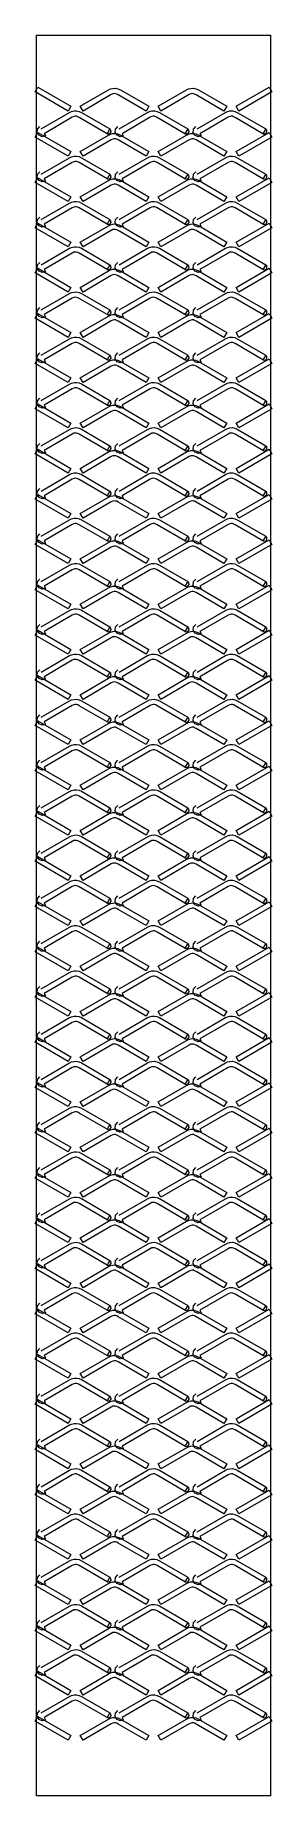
# Model space of a CAD drawing. Header units: metres. Extents: x 0 to 22, y 0 to 162.
import ezdxf

# ---------------------------------------------------------------- set-up
doc = ezdxf.new("R2010")
doc.units = ezdxf.units.M
doc.layers.add('TOP', color=1, linetype='Continuous', lineweight=0)

msp = doc.modelspace()

# ---------------------------------------------------------------- linework, layer by layer
at = {"layer": 'TOP'}
for p, q in [((-0.13, 156.78), (0.13, 157.22)), ((0.13, 157.22), (3.16, 155.46)), ((18.38, 155.46), (21.41, 157.22)), ((21.41, 157.22), (21.67, 156.78)), ((2.9, 155.02), (-0.13, 156.78)), ((4.02, 155.46), (6.62, 156.97)), ((6.87, 156.53), (4.28, 155.02)), ((6.62, 156.97), (6.82, 157.06)), ((6.82, 157.06), (7.04, 157.11)), ((7.03, 156.6), (6.87, 156.53)), ((7.15, 156.63), (7.03, 156.6)), ((7.04, 157.11), (7.27, 157.12)), ((7.27, 156.62), (7.15, 156.63)), ((7.27, 157.12), (7.5, 157.07)), ((7.38, 156.59), (7.27, 156.62)), ((7.51, 156.52), (7.38, 156.59)), ((7.5, 157.07), (7.72, 156.98)), ((10.08, 155.02), (7.51, 156.52)), ((7.72, 156.98), (10.34, 155.46)), ((11.2, 155.46), (13.8, 156.97)), ((14.05, 156.53), (11.46, 155.02)), ((13.8, 156.97), (14, 157.06)), ((14, 157.06), (14.22, 157.11)), ((14.21, 156.6), (14.05, 156.53)), ((14.33, 156.63), (14.21, 156.6)), ((14.22, 157.11), (14.45, 157.12)), ((14.45, 156.62), (14.33, 156.63)), ((14.45, 157.12), (14.68, 157.07)), ((14.56, 156.59), (14.45, 156.62)), ((14.69, 156.52), (14.56, 156.59)), ((14.68, 157.07), (14.9, 156.98)), ((17.26, 155.02), (14.69, 156.52)), ((14.9, 156.98), (17.52, 155.46)), ((21.67, 156.78), (18.64, 155.02)), ((0.43, 153.38), (3.03, 154.88)), ((3.28, 154.45), (0.69, 152.94)), ((3.16, 155.46), (2.9, 155.02)), ((3.03, 154.88), (3.23, 154.97)), ((3.23, 154.97), (3.45, 155.03)), ((3.44, 154.52), (3.28, 154.45)), ((3.56, 154.54), (3.44, 154.52)), ((3.45, 155.03), (3.68, 155.04)), ((3.68, 154.54), (3.56, 154.54)), ((3.68, 155.04), (3.91, 154.99)), ((3.79, 154.5), (3.68, 154.54)), ((3.92, 154.44), (3.79, 154.5)), ((3.91, 154.99), (4.13, 154.89)), ((6.49, 152.94), (3.92, 154.44)), ((4.28, 155.02), (4.02, 155.46)), ((4.13, 154.89), (6.75, 153.38)), ((7.61, 153.38), (10.21, 154.88)), ((10.46, 154.45), (7.87, 152.94)), ((10.34, 155.46), (10.08, 155.02)), ((10.21, 154.88), (10.41, 154.97)), ((10.41, 154.97), (10.63, 155.03)), ((10.62, 154.52), (10.46, 154.45)), ((10.74, 154.54), (10.62, 154.52)), ((10.63, 155.03), (10.86, 155.04)), ((10.86, 154.54), (10.74, 154.54)), ((10.86, 155.04), (11.09, 154.99)), ((10.97, 154.5), (10.86, 154.54)), ((11.1, 154.44), (10.97, 154.5)), ((11.09, 154.99), (11.31, 154.89)), ((13.67, 152.94), (11.1, 154.44)), ((11.46, 155.02), (11.2, 155.46)), ((11.31, 154.89), (13.93, 153.38)), ((14.79, 153.38), (17.39, 154.88)), ((17.64, 154.45), (15.05, 152.94)), ((17.52, 155.46), (17.26, 155.02)), ((17.39, 154.88), (17.59, 154.97)), ((17.59, 154.97), (17.81, 155.03)), ((17.8, 154.52), (17.64, 154.45)), ((17.92, 154.54), (17.8, 154.52)), ((17.81, 155.03), (18.04, 155.04)), ((18.04, 154.54), (17.92, 154.54)), ((18.04, 155.04), (18.27, 154.99)), ((18.15, 154.5), (18.04, 154.54)), ((18.28, 154.44), (18.15, 154.5)), ((18.27, 154.99), (18.49, 154.89)), ((20.85, 152.94), (18.28, 154.44)), ((18.64, 155.02), (18.38, 155.46)), ((18.49, 154.89), (21.11, 153.38)), ((-0.13, 152.62), (0.13, 153.05)), ((2.9, 150.86), (-0.13, 152.62)), ((0.07, 153.05), (0.1, 153.36)), ((0.23, 152.79), (0.07, 153.05)), ((0.1, 153.36), (0.31, 153.59)), ((0.13, 153.05), (3.16, 151.29)), ((0.51, 152.66), (0.23, 152.79)), ((0.81, 152.73), (0.51, 152.66)), ((0.69, 152.94), (0.81, 152.73)), ((4.02, 151.29), (6.62, 152.8)), ((6.87, 152.37), (4.28, 150.86)), ((6.75, 153.38), (6.49, 152.94)), ((6.75, 153.38), (6.49, 152.94)), ((6.49, 152.94), (6.65, 152.91)), ((6.62, 152.8), (6.82, 152.89)), ((6.65, 152.91), (6.79, 152.97)), ((6.85, 153.26), (6.75, 153.38)), ((6.79, 152.97), (6.86, 153.11)), ((6.82, 152.89), (7.04, 152.95)), ((6.86, 153.11), (6.85, 153.26)), ((7.03, 152.44), (6.87, 152.37)), ((7.15, 152.46), (7.03, 152.44)), ((7.04, 152.95), (7.27, 152.96)), ((7.27, 152.46), (7.15, 152.46)), ((7.25, 153.05), (7.28, 153.36)), ((7.41, 152.79), (7.25, 153.05)), ((7.27, 152.96), (7.5, 152.91)), ((7.38, 152.42), (7.27, 152.46)), ((7.28, 153.36), (7.49, 153.59)), ((7.51, 152.36), (7.38, 152.42)), ((7.69, 152.66), (7.41, 152.79)), ((7.5, 152.91), (7.72, 152.81)), ((10.08, 150.86), (7.51, 152.36)), ((7.99, 152.73), (7.69, 152.66)), ((7.72, 152.81), (10.34, 151.29)), ((7.87, 152.94), (7.99, 152.73)), ((11.2, 151.29), (13.8, 152.8)), ((14.05, 152.37), (11.46, 150.86)), ((13.93, 153.38), (13.67, 152.94)), ((13.93, 153.38), (13.67, 152.94)), ((13.67, 152.94), (13.83, 152.91)), ((13.8, 152.8), (14, 152.89)), ((13.83, 152.91), (13.97, 152.97)), ((14.03, 153.26), (13.93, 153.38)), ((13.97, 152.97), (14.04, 153.11)), ((14, 152.89), (14.22, 152.95)), ((14.04, 153.11), (14.03, 153.26)), ((14.21, 152.44), (14.05, 152.37)), ((14.33, 152.46), (14.21, 152.44)), ((14.22, 152.95), (14.45, 152.96)), ((14.45, 152.46), (14.33, 152.46)), ((14.43, 153.05), (14.46, 153.36)), ((14.59, 152.79), (14.43, 153.05)), ((14.45, 152.96), (14.68, 152.91)), ((14.56, 152.42), (14.45, 152.46)), ((14.46, 153.36), (14.67, 153.59)), ((14.69, 152.36), (14.56, 152.42)), ((14.87, 152.66), (14.59, 152.79)), ((14.68, 152.91), (14.9, 152.81)), ((17.26, 150.86), (14.69, 152.36)), ((15.17, 152.73), (14.87, 152.66)), ((14.9, 152.81), (17.52, 151.29)), ((15.05, 152.94), (15.17, 152.73)), ((18.38, 151.29), (21.41, 153.05)), ((21.67, 152.62), (18.64, 150.86)), ((21.11, 153.38), (20.85, 152.94)), ((21.11, 153.38), (20.85, 152.94)), ((20.85, 152.94), (21.01, 152.91)), ((21.01, 152.91), (21.15, 152.97)), ((21.21, 153.26), (21.11, 153.38)), ((21.15, 152.97), (21.22, 153.11)), ((21.22, 153.11), (21.21, 153.26)), ((21.41, 153.05), (21.67, 152.62)), ((0.43, 149.21), (3.03, 150.72)), ((3.16, 151.29), (2.9, 150.86)), ((3.03, 150.72), (3.23, 150.81)), ((3.23, 150.81), (3.45, 150.87)), ((3.45, 150.87), (3.68, 150.87)), ((3.68, 150.87), (3.91, 150.83)), ((3.91, 150.83), (4.13, 150.73)), ((4.28, 150.86), (4.02, 151.29)), ((4.13, 150.73), (6.75, 149.21)), ((7.61, 149.21), (10.21, 150.72)), ((10.34, 151.29), (10.08, 150.86)), ((10.21, 150.72), (10.41, 150.81)), ((10.41, 150.81), (10.63, 150.87)), ((10.63, 150.87), (10.86, 150.87)), ((10.86, 150.87), (11.09, 150.83)), ((11.09, 150.83), (11.31, 150.73)), ((11.46, 150.86), (11.2, 151.29)), ((11.31, 150.73), (13.93, 149.21)), ((14.79, 149.21), (17.39, 150.72)), ((17.52, 151.29), (17.26, 150.86)), ((17.39, 150.72), (17.59, 150.81)), ((17.59, 150.81), (17.81, 150.87)), ((17.81, 150.87), (18.04, 150.87)), ((18.04, 150.87), (18.27, 150.83)), ((18.27, 150.83), (18.49, 150.73)), ((18.64, 150.86), (18.38, 151.29)), ((18.49, 150.73), (21.11, 149.21)), ((0.07, 148.89), (0.1, 149.2)), ((0.1, 149.2), (0.31, 149.43)), ((3.28, 150.29), (0.69, 148.78)), ((3.44, 150.36), (3.28, 150.29)), ((3.56, 150.38), (3.44, 150.36)), ((3.68, 150.37), (3.56, 150.38)), ((3.79, 150.34), (3.68, 150.37)), ((3.92, 150.28), (3.79, 150.34)), ((6.49, 148.78), (3.92, 150.28)), ((6.75, 149.21), (6.49, 148.78)), ((6.75, 149.21), (6.49, 148.78)), ((6.85, 149.1), (6.75, 149.21)), ((6.86, 148.94), (6.85, 149.1)), ((7.25, 148.89), (7.28, 149.2)), ((7.28, 149.2), (7.49, 149.43)), ((10.46, 150.29), (7.87, 148.78)), ((10.62, 150.36), (10.46, 150.29)), ((10.74, 150.38), (10.62, 150.36)), ((10.86, 150.37), (10.74, 150.38)), ((10.97, 150.34), (10.86, 150.37)), ((11.1, 150.28), (10.97, 150.34)), ((13.67, 148.78), (11.1, 150.28)), ((13.93, 149.21), (13.67, 148.78)), ((13.93, 149.21), (13.67, 148.78)), ((14.03, 149.1), (13.93, 149.21)), ((14.04, 148.94), (14.03, 149.1)), ((14.43, 148.89), (14.46, 149.2)), ((14.46, 149.2), (14.67, 149.43)), ((17.64, 150.29), (15.05, 148.78)), ((17.8, 150.36), (17.64, 150.29)), ((17.92, 150.38), (17.8, 150.36)), ((18.04, 150.37), (17.92, 150.38)), ((18.15, 150.34), (18.04, 150.37)), ((18.28, 150.28), (18.15, 150.34)), ((20.85, 148.78), (18.28, 150.28)), ((21.11, 149.21), (20.85, 148.78)), ((21.11, 149.21), (20.85, 148.78)), ((21.21, 149.1), (21.11, 149.21)), ((21.22, 148.94), (21.21, 149.1)), ((-0.13, 148.46), (0.13, 148.89)), ((2.9, 146.7), (-0.13, 148.46)), ((0.23, 148.62), (0.07, 148.89)), ((0.13, 148.89), (3.16, 147.13)), ((0.51, 148.5), (0.23, 148.62)), ((0.81, 148.56), (0.51, 148.5)), ((0.69, 148.78), (0.81, 148.56)), ((4.02, 147.13), (6.62, 148.64)), ((6.87, 148.2), (4.28, 146.7)), ((6.49, 148.78), (6.65, 148.75)), ((6.62, 148.64), (6.82, 148.73)), ((6.65, 148.75), (6.79, 148.81)), ((6.79, 148.81), (6.86, 148.94)), ((6.82, 148.73), (7.04, 148.78)), ((7.03, 148.27), (6.87, 148.2)), ((7.15, 148.3), (7.03, 148.27)), ((7.04, 148.78), (7.27, 148.79)), ((7.27, 148.29), (7.15, 148.3)), ((7.41, 148.62), (7.25, 148.89)), ((7.27, 148.79), (7.5, 148.74)), ((7.38, 148.26), (7.27, 148.29)), ((7.51, 148.19), (7.38, 148.26)), ((7.69, 148.5), (7.41, 148.62)), ((7.5, 148.74), (7.72, 148.65)), ((10.08, 146.7), (7.51, 148.19)), ((7.99, 148.56), (7.69, 148.5)), ((7.72, 148.65), (10.34, 147.13)), ((7.87, 148.78), (7.99, 148.56)), ((11.2, 147.13), (13.8, 148.64)), ((14.05, 148.2), (11.46, 146.7)), ((13.67, 148.78), (13.83, 148.75)), ((13.8, 148.64), (14, 148.73)), ((13.83, 148.75), (13.97, 148.81)), ((13.97, 148.81), (14.04, 148.94)), ((14, 148.73), (14.22, 148.78)), ((14.21, 148.27), (14.05, 148.2)), ((14.33, 148.3), (14.21, 148.27)), ((14.22, 148.78), (14.45, 148.79)), ((14.45, 148.29), (14.33, 148.3)), ((14.59, 148.62), (14.43, 148.89)), ((14.45, 148.79), (14.68, 148.74)), ((14.56, 148.26), (14.45, 148.29)), ((14.69, 148.19), (14.56, 148.26)), ((14.87, 148.5), (14.59, 148.62)), ((14.68, 148.74), (14.9, 148.65)), ((17.26, 146.7), (14.69, 148.19)), ((15.17, 148.56), (14.87, 148.5)), ((14.9, 148.65), (17.52, 147.13)), ((15.05, 148.78), (15.17, 148.56)), ((18.38, 147.13), (21.41, 148.89)), ((21.67, 148.46), (18.64, 146.7)), ((20.85, 148.78), (21.01, 148.75)), ((21.01, 148.75), (21.15, 148.81)), ((21.15, 148.81), (21.22, 148.94)), ((21.41, 148.89), (21.67, 148.46)), ((0.43, 145.05), (3.03, 146.55)), ((3.28, 146.12), (0.69, 144.61)), ((3.16, 147.13), (2.9, 146.7)), ((3.03, 146.55), (3.23, 146.65)), ((3.23, 146.65), (3.45, 146.7)), ((3.44, 146.19), (3.28, 146.12)), ((3.56, 146.21), (3.44, 146.19)), ((3.45, 146.7), (3.68, 146.71)), ((3.68, 146.21), (3.56, 146.21)), ((3.68, 146.71), (3.91, 146.66)), ((3.79, 146.17), (3.68, 146.21)), ((3.92, 146.11), (3.79, 146.17)), ((3.91, 146.66), (4.13, 146.56)), ((6.49, 144.61), (3.92, 146.11)), ((4.28, 146.7), (4.02, 147.13)), ((4.13, 146.56), (6.75, 145.05)), ((7.61, 145.05), (10.21, 146.55)), ((10.46, 146.12), (7.87, 144.61)), ((10.34, 147.13), (10.08, 146.7)), ((10.21, 146.55), (10.41, 146.65)), ((10.41, 146.65), (10.63, 146.7)), ((10.62, 146.19), (10.46, 146.12)), ((10.74, 146.21), (10.62, 146.19)), ((10.63, 146.7), (10.86, 146.71)), ((10.86, 146.21), (10.74, 146.21)), ((10.86, 146.71), (11.09, 146.66)), ((10.97, 146.17), (10.86, 146.21)), ((11.1, 146.11), (10.97, 146.17)), ((11.09, 146.66), (11.31, 146.56)), ((13.67, 144.61), (11.1, 146.11)), ((11.46, 146.7), (11.2, 147.13)), ((11.31, 146.56), (13.93, 145.05)), ((14.79, 145.05), (17.39, 146.55)), ((17.64, 146.12), (15.05, 144.61)), ((17.52, 147.13), (17.26, 146.7)), ((17.39, 146.55), (17.59, 146.65)), ((17.59, 146.65), (17.81, 146.7)), ((17.8, 146.19), (17.64, 146.12)), ((17.92, 146.21), (17.8, 146.19)), ((17.81, 146.7), (18.04, 146.71)), ((18.04, 146.21), (17.92, 146.21)), ((18.04, 146.71), (18.27, 146.66)), ((18.15, 146.17), (18.04, 146.21)), ((18.28, 146.11), (18.15, 146.17)), ((18.27, 146.66), (18.49, 146.56)), ((20.85, 144.61), (18.28, 146.11)), ((18.64, 146.7), (18.38, 147.13)), ((18.49, 146.56), (21.11, 145.05)), ((-0.13, 144.29), (0.13, 144.72)), ((2.9, 142.53), (-0.13, 144.29)), ((0.07, 144.73), (0.1, 145.03)), ((0.23, 144.46), (0.07, 144.73)), ((0.1, 145.03), (0.31, 145.26)), ((0.13, 144.72), (3.16, 142.96)), ((0.51, 144.33), (0.23, 144.46)), ((0.81, 144.4), (0.51, 144.33)), ((0.69, 144.61), (0.81, 144.4)), ((4.02, 142.96), (6.62, 144.47)), ((6.75, 145.05), (6.49, 144.61)), ((6.75, 145.05), (6.49, 144.61)), ((6.49, 144.61), (6.65, 144.58)), ((6.62, 144.47), (6.82, 144.56)), ((6.65, 144.58), (6.79, 144.64)), ((6.85, 144.93), (6.75, 145.05)), ((6.79, 144.64), (6.86, 144.78)), ((6.82, 144.56), (7.04, 144.62)), ((6.86, 144.78), (6.85, 144.93)), ((7.04, 144.62), (7.27, 144.63)), ((7.25, 144.73), (7.28, 145.03)), ((7.41, 144.46), (7.25, 144.73)), ((7.27, 144.63), (7.5, 144.58)), ((7.28, 145.03), (7.49, 145.26)), ((7.69, 144.33), (7.41, 144.46)), ((7.5, 144.58), (7.72, 144.48)), ((7.99, 144.4), (7.69, 144.33)), ((7.72, 144.48), (10.34, 142.96)), ((7.87, 144.61), (7.99, 144.4)), ((11.2, 142.96), (13.8, 144.47)), ((13.93, 145.05), (13.67, 144.61)), ((13.93, 145.05), (13.67, 144.61)), ((13.67, 144.61), (13.83, 144.58)), ((13.8, 144.47), (14, 144.56)), ((13.83, 144.58), (13.97, 144.64)), ((14.03, 144.93), (13.93, 145.05)), ((13.97, 144.64), (14.04, 144.78)), ((14, 144.56), (14.22, 144.62)), ((14.04, 144.78), (14.03, 144.93)), ((14.22, 144.62), (14.45, 144.63)), ((14.43, 144.73), (14.46, 145.03)), ((14.59, 144.46), (14.43, 144.73)), ((14.45, 144.63), (14.68, 144.58)), ((14.46, 145.03), (14.67, 145.26)), ((14.87, 144.33), (14.59, 144.46)), ((14.68, 144.58), (14.9, 144.48)), ((15.17, 144.4), (14.87, 144.33)), ((14.9, 144.48), (17.52, 142.96)), ((15.05, 144.61), (15.17, 144.4)), ((18.38, 142.96), (21.41, 144.72)), ((21.67, 144.29), (18.64, 142.53)), ((21.11, 145.05), (20.85, 144.61)), ((21.11, 145.05), (20.85, 144.61)), ((20.85, 144.61), (21.01, 144.58)), ((21.01, 144.58), (21.15, 144.64)), ((21.21, 144.93), (21.11, 145.05)), ((21.15, 144.64), (21.22, 144.78)), ((21.22, 144.78), (21.21, 144.93)), ((21.41, 144.72), (21.67, 144.29)), ((3.16, 142.96), (2.9, 142.53)), ((4.28, 142.53), (4.02, 142.96)), ((6.87, 144.04), (4.28, 142.53)), ((7.03, 144.11), (6.87, 144.04)), ((7.15, 144.13), (7.03, 144.11)), ((7.27, 144.13), (7.15, 144.13)), ((7.38, 144.09), (7.27, 144.13)), ((7.51, 144.03), (7.38, 144.09)), ((10.08, 142.53), (7.51, 144.03)), ((10.34, 142.96), (10.08, 142.53)), ((11.46, 142.53), (11.2, 142.96)), ((14.05, 144.04), (11.46, 142.53)), ((14.21, 144.11), (14.05, 144.04)), ((14.33, 144.13), (14.21, 144.11)), ((14.45, 144.13), (14.33, 144.13)), ((14.56, 144.09), (14.45, 144.13)), ((14.69, 144.03), (14.56, 144.09)), ((17.26, 142.53), (14.69, 144.03)), ((17.52, 142.96), (17.26, 142.53)), ((18.64, 142.53), (18.38, 142.96)), ((0.1, 140.87), (0.31, 141.1)), ((0.43, 140.88), (3.03, 142.39)), ((3.28, 141.96), (0.69, 140.45)), ((3.03, 142.39), (3.23, 142.48)), ((3.23, 142.48), (3.45, 142.54)), ((3.44, 142.03), (3.28, 141.96)), ((3.56, 142.05), (3.44, 142.03)), ((3.45, 142.54), (3.68, 142.54)), ((3.68, 142.04), (3.56, 142.05)), ((3.68, 142.54), (3.91, 142.5)), ((3.79, 142.01), (3.68, 142.04)), ((3.92, 141.95), (3.79, 142.01)), ((3.91, 142.5), (4.13, 142.4)), ((6.49, 140.45), (3.92, 141.95)), ((4.13, 142.4), (6.75, 140.88)), ((7.28, 140.87), (7.49, 141.1)), ((7.61, 140.88), (10.21, 142.39)), ((10.46, 141.96), (7.87, 140.45)), ((10.21, 142.39), (10.41, 142.48)), ((10.41, 142.48), (10.63, 142.54)), ((10.62, 142.03), (10.46, 141.96)), ((10.74, 142.05), (10.62, 142.03)), ((10.63, 142.54), (10.86, 142.54)), ((10.86, 142.04), (10.74, 142.05)), ((10.86, 142.54), (11.09, 142.5)), ((10.97, 142.01), (10.86, 142.04)), ((11.1, 141.95), (10.97, 142.01)), ((11.09, 142.5), (11.31, 142.4)), ((13.67, 140.45), (11.1, 141.95)), ((11.31, 142.4), (13.93, 140.88)), ((14.46, 140.87), (14.67, 141.1)), ((14.79, 140.88), (17.39, 142.39)), ((17.64, 141.96), (15.05, 140.45)), ((17.39, 142.39), (17.59, 142.48)), ((17.59, 142.48), (17.81, 142.54)), ((17.8, 142.03), (17.64, 141.96)), ((17.92, 142.05), (17.8, 142.03)), ((17.81, 142.54), (18.04, 142.54)), ((18.04, 142.04), (17.92, 142.05)), ((18.04, 142.54), (18.27, 142.5)), ((18.15, 142.01), (18.04, 142.04)), ((18.28, 141.95), (18.15, 142.01)), ((18.27, 142.5), (18.49, 142.4)), ((20.85, 140.45), (18.28, 141.95)), ((18.49, 142.4), (21.11, 140.88)), ((-0.13, 140.13), (0.13, 140.56)), ((2.9, 138.37), (-0.13, 140.13)), ((0.07, 140.56), (0.1, 140.87)), ((0.23, 140.29), (0.07, 140.56)), ((0.13, 140.56), (3.16, 138.8)), ((0.51, 140.17), (0.23, 140.29)), ((0.81, 140.23), (0.51, 140.17)), ((0.69, 140.45), (0.81, 140.23)), ((4.02, 138.8), (6.62, 140.31)), ((6.87, 139.88), (4.28, 138.37)), ((6.75, 140.88), (6.49, 140.45)), ((6.75, 140.88), (6.49, 140.45)), ((6.49, 140.45), (6.65, 140.42)), ((6.62, 140.31), (6.82, 140.4)), ((6.65, 140.42), (6.79, 140.48)), ((6.85, 140.77), (6.75, 140.88)), ((6.79, 140.48), (6.86, 140.61)), ((6.82, 140.4), (7.04, 140.46)), ((6.86, 140.61), (6.85, 140.77)), ((7.03, 139.95), (6.87, 139.88)), ((7.15, 139.97), (7.03, 139.95)), ((7.04, 140.46), (7.27, 140.46)), ((7.27, 139.96), (7.15, 139.97)), ((7.25, 140.56), (7.28, 140.87)), ((7.41, 140.29), (7.25, 140.56)), ((7.27, 140.46), (7.5, 140.42)), ((7.38, 139.93), (7.27, 139.96)), ((7.51, 139.86), (7.38, 139.93)), ((7.69, 140.17), (7.41, 140.29)), ((7.5, 140.42), (7.72, 140.32)), ((10.08, 138.37), (7.51, 139.86)), ((7.99, 140.23), (7.69, 140.17)), ((7.72, 140.32), (10.34, 138.8)), ((7.87, 140.45), (7.99, 140.23)), ((11.2, 138.8), (13.8, 140.31)), ((14.05, 139.88), (11.46, 138.37)), ((13.93, 140.88), (13.67, 140.45)), ((13.93, 140.88), (13.67, 140.45)), ((13.67, 140.45), (13.83, 140.42)), ((13.8, 140.31), (14, 140.4)), ((13.83, 140.42), (13.97, 140.48)), ((14.03, 140.77), (13.93, 140.88)), ((13.97, 140.48), (14.04, 140.61)), ((14, 140.4), (14.22, 140.46)), ((14.04, 140.61), (14.03, 140.77)), ((14.21, 139.95), (14.05, 139.88)), ((14.33, 139.97), (14.21, 139.95)), ((14.22, 140.46), (14.45, 140.46)), ((14.45, 139.96), (14.33, 139.97)), ((14.43, 140.56), (14.46, 140.87)), ((14.59, 140.29), (14.43, 140.56)), ((14.45, 140.46), (14.68, 140.42)), ((14.56, 139.93), (14.45, 139.96)), ((14.69, 139.86), (14.56, 139.93)), ((14.87, 140.17), (14.59, 140.29)), ((14.68, 140.42), (14.9, 140.32)), ((17.26, 138.37), (14.69, 139.86)), ((15.17, 140.23), (14.87, 140.17)), ((14.9, 140.32), (17.52, 138.8)), ((15.05, 140.45), (15.17, 140.23)), ((18.38, 138.8), (21.41, 140.56)), ((21.67, 140.13), (18.64, 138.37)), ((21.11, 140.88), (20.85, 140.45)), ((21.11, 140.88), (20.85, 140.45)), ((20.85, 140.45), (21.01, 140.42)), ((21.01, 140.42), (21.15, 140.48)), ((21.21, 140.77), (21.11, 140.88)), ((21.15, 140.48), (21.22, 140.61)), ((21.22, 140.61), (21.21, 140.77)), ((21.41, 140.56), (21.67, 140.13)), ((0.43, 136.72), (3.03, 138.23)), ((3.28, 137.79), (0.69, 136.29)), ((3.16, 138.8), (2.9, 138.37)), ((3.03, 138.23), (3.23, 138.32)), ((3.23, 138.32), (3.45, 138.37)), ((3.44, 137.86), (3.28, 137.79)), ((3.56, 137.89), (3.44, 137.86)), ((3.45, 138.37), (3.68, 138.38)), ((3.68, 137.88), (3.56, 137.89)), ((3.68, 138.38), (3.91, 138.33)), ((3.79, 137.85), (3.68, 137.88)), ((3.92, 137.78), (3.79, 137.85)), ((3.91, 138.33), (4.13, 138.24)), ((6.49, 136.29), (3.92, 137.78)), ((4.28, 138.37), (4.02, 138.8)), ((4.13, 138.24), (6.75, 136.72)), ((7.61, 136.72), (10.21, 138.23)), ((10.46, 137.79), (7.87, 136.29)), ((10.34, 138.8), (10.08, 138.37)), ((10.21, 138.23), (10.41, 138.32)), ((10.41, 138.32), (10.63, 138.37)), ((10.62, 137.86), (10.46, 137.79)), ((10.74, 137.89), (10.62, 137.86)), ((10.63, 138.37), (10.86, 138.38)), ((10.86, 137.88), (10.74, 137.89)), ((10.86, 138.38), (11.09, 138.33)), ((10.97, 137.85), (10.86, 137.88)), ((11.1, 137.78), (10.97, 137.85)), ((11.09, 138.33), (11.31, 138.24)), ((13.67, 136.29), (11.1, 137.78)), ((11.46, 138.37), (11.2, 138.8)), ((11.31, 138.24), (13.93, 136.72)), ((14.79, 136.72), (17.39, 138.23)), ((17.64, 137.79), (15.05, 136.29)), ((17.52, 138.8), (17.26, 138.37)), ((17.39, 138.23), (17.59, 138.32)), ((17.59, 138.32), (17.81, 138.37)), ((17.8, 137.86), (17.64, 137.79)), ((17.92, 137.89), (17.8, 137.86)), ((17.81, 138.37), (18.04, 138.38)), ((18.04, 137.88), (17.92, 137.89)), ((18.04, 138.38), (18.27, 138.33)), ((18.15, 137.85), (18.04, 137.88)), ((18.28, 137.78), (18.15, 137.85)), ((18.27, 138.33), (18.49, 138.24)), ((20.85, 136.29), (18.28, 137.78)), ((18.64, 138.37), (18.38, 138.8)), ((18.49, 138.24), (21.11, 136.72)), ((-0.13, 135.96), (0.13, 136.39)), ((0.07, 136.4), (0.1, 136.7)), ((0.23, 136.13), (0.07, 136.4)), ((0.1, 136.7), (0.31, 136.93)), ((0.13, 136.39), (3.16, 134.64)), ((0.51, 136), (0.23, 136.13)), ((0.69, 136.29), (0.81, 136.07)), ((4.02, 134.64), (6.62, 136.14)), ((6.75, 136.72), (6.49, 136.29)), ((6.75, 136.72), (6.49, 136.29)), ((6.49, 136.29), (6.65, 136.25)), ((6.62, 136.14), (6.82, 136.23)), ((6.65, 136.25), (6.79, 136.32)), ((6.85, 136.6), (6.75, 136.72)), ((6.79, 136.32), (6.86, 136.45)), ((6.82, 136.23), (7.04, 136.29)), ((6.86, 136.45), (6.85, 136.6)), ((7.04, 136.29), (7.27, 136.3)), ((7.25, 136.4), (7.28, 136.7)), ((7.41, 136.13), (7.25, 136.4)), ((7.27, 136.3), (7.5, 136.25)), ((7.28, 136.7), (7.49, 136.93)), ((7.69, 136), (7.41, 136.13)), ((7.5, 136.25), (7.72, 136.15)), ((7.72, 136.15), (10.34, 134.64)), ((7.87, 136.29), (7.99, 136.07)), ((11.2, 134.64), (13.8, 136.14)), ((13.93, 136.72), (13.67, 136.29)), ((13.93, 136.72), (13.67, 136.29)), ((13.67, 136.29), (13.83, 136.25)), ((13.8, 136.14), (14, 136.23)), ((13.83, 136.25), (13.97, 136.32)), ((14.03, 136.6), (13.93, 136.72)), ((13.97, 136.32), (14.04, 136.45)), ((14, 136.23), (14.22, 136.29)), ((14.04, 136.45), (14.03, 136.6)), ((14.22, 136.29), (14.45, 136.3)), ((14.43, 136.4), (14.46, 136.7)), ((14.59, 136.13), (14.43, 136.4)), ((14.45, 136.3), (14.68, 136.25)), ((14.46, 136.7), (14.67, 136.93)), ((14.87, 136), (14.59, 136.13)), ((14.68, 136.25), (14.9, 136.15)), ((14.9, 136.15), (17.52, 134.64)), ((15.05, 136.29), (15.17, 136.07)), ((18.38, 134.64), (21.41, 136.39)), ((21.11, 136.72), (20.85, 136.29)), ((21.11, 136.72), (20.85, 136.29)), ((20.85, 136.29), (21.01, 136.25)), ((21.01, 136.25), (21.15, 136.32)), ((21.21, 136.6), (21.11, 136.72)), ((21.15, 136.32), (21.22, 136.45)), ((21.22, 136.45), (21.21, 136.6)), ((21.41, 136.39), (21.67, 135.96)), ((2.9, 134.2), (-0.13, 135.96)), ((0.81, 136.07), (0.51, 136)), ((3.16, 134.64), (2.9, 134.2)), ((4.28, 134.2), (4.02, 134.64)), ((6.87, 135.71), (4.28, 134.2)), ((7.03, 135.78), (6.87, 135.71)), ((7.15, 135.8), (7.03, 135.78)), ((7.27, 135.8), (7.15, 135.8)), ((7.38, 135.76), (7.27, 135.8)), ((7.51, 135.7), (7.38, 135.76)), ((10.08, 134.2), (7.51, 135.7)), ((7.99, 136.07), (7.69, 136)), ((10.34, 134.64), (10.08, 134.2)), ((11.46, 134.2), (11.2, 134.64)), ((14.05, 135.71), (11.46, 134.2)), ((14.21, 135.78), (14.05, 135.71)), ((14.33, 135.8), (14.21, 135.78)), ((14.45, 135.8), (14.33, 135.8)), ((14.56, 135.76), (14.45, 135.8)), ((14.69, 135.7), (14.56, 135.76)), ((17.26, 134.2), (14.69, 135.7)), ((15.17, 136.07), (14.87, 136)), ((17.52, 134.64), (17.26, 134.2)), ((18.64, 134.2), (18.38, 134.64)), ((21.67, 135.96), (18.64, 134.2)), ((0.43, 132.55), (3.03, 134.06)), ((3.28, 133.63), (0.69, 132.12)), ((3.03, 134.06), (3.23, 134.15)), ((3.23, 134.15), (3.45, 134.21)), ((3.44, 133.7), (3.28, 133.63)), ((3.56, 133.72), (3.44, 133.7)), ((3.45, 134.21), (3.68, 134.22)), ((3.68, 133.72), (3.56, 133.72)), ((3.68, 134.22), (3.91, 134.17)), ((3.79, 133.68), (3.68, 133.72)), ((3.92, 133.62), (3.79, 133.68)), ((3.91, 134.17), (4.13, 134.07)), ((6.49, 132.12), (3.92, 133.62)), ((4.13, 134.07), (6.75, 132.55)), ((7.61, 132.55), (10.21, 134.06)), ((10.46, 133.63), (7.87, 132.12)), ((10.21, 134.06), (10.41, 134.15)), ((10.41, 134.15), (10.63, 134.21)), ((10.62, 133.7), (10.46, 133.63)), ((10.74, 133.72), (10.62, 133.7)), ((10.63, 134.21), (10.86, 134.22)), ((10.86, 133.72), (10.74, 133.72)), ((10.86, 134.22), (11.09, 134.17)), ((10.97, 133.68), (10.86, 133.72)), ((11.1, 133.62), (10.97, 133.68)), ((11.09, 134.17), (11.31, 134.07)), ((13.67, 132.12), (11.1, 133.62)), ((11.31, 134.07), (13.93, 132.55)), ((14.79, 132.55), (17.39, 134.06)), ((17.64, 133.63), (15.05, 132.12)), ((17.39, 134.06), (17.59, 134.15)), ((17.59, 134.15), (17.81, 134.21)), ((17.8, 133.7), (17.64, 133.63)), ((17.92, 133.72), (17.8, 133.7)), ((17.81, 134.21), (18.04, 134.22)), ((18.04, 133.72), (17.92, 133.72)), ((18.04, 134.22), (18.27, 134.17)), ((18.15, 133.68), (18.04, 133.72)), ((18.28, 133.62), (18.15, 133.68)), ((18.27, 134.17), (18.49, 134.07)), ((20.85, 132.12), (18.28, 133.62)), ((18.49, 134.07), (21.11, 132.55)), ((-0.13, 131.8), (0.13, 132.23)), ((2.9, 130.04), (-0.13, 131.8)), ((0.07, 132.23), (0.1, 132.54)), ((0.23, 131.96), (0.07, 132.23)), ((0.1, 132.54), (0.31, 132.77)), ((0.13, 132.23), (3.16, 130.47)), ((0.51, 131.84), (0.23, 131.96)), ((0.81, 131.9), (0.51, 131.84)), ((0.69, 132.12), (0.81, 131.9)), ((4.02, 130.47), (6.62, 131.98)), ((6.87, 131.55), (4.28, 130.04)), ((6.75, 132.55), (6.49, 132.12)), ((6.75, 132.55), (6.49, 132.12)), ((6.49, 132.12), (6.65, 132.09)), ((6.62, 131.98), (6.82, 132.07)), ((6.65, 132.09), (6.79, 132.15)), ((6.85, 132.44), (6.75, 132.55)), ((6.79, 132.15), (6.86, 132.28)), ((6.82, 132.07), (7.04, 132.13)), ((6.86, 132.28), (6.85, 132.44)), ((7.03, 131.62), (6.87, 131.55)), ((7.15, 131.64), (7.03, 131.62)), ((7.04, 132.13), (7.27, 132.13)), ((7.27, 131.63), (7.15, 131.64)), ((7.25, 132.23), (7.28, 132.54)), ((7.41, 131.96), (7.25, 132.23)), ((7.27, 132.13), (7.5, 132.09)), ((7.38, 131.6), (7.27, 131.63)), ((7.28, 132.54), (7.49, 132.77)), ((7.51, 131.54), (7.38, 131.6)), ((7.69, 131.84), (7.41, 131.96)), ((7.5, 132.09), (7.72, 131.99)), ((10.08, 130.04), (7.51, 131.54)), ((7.99, 131.9), (7.69, 131.84)), ((7.72, 131.99), (10.34, 130.47)), ((7.87, 132.12), (7.99, 131.9)), ((11.2, 130.47), (13.8, 131.98)), ((14.05, 131.55), (11.46, 130.04)), ((13.93, 132.55), (13.67, 132.12)), ((13.93, 132.55), (13.67, 132.12)), ((13.67, 132.12), (13.83, 132.09)), ((13.8, 131.98), (14, 132.07)), ((13.83, 132.09), (13.97, 132.15)), ((14.03, 132.44), (13.93, 132.55)), ((13.97, 132.15), (14.04, 132.28)), ((14, 132.07), (14.22, 132.13)), ((14.04, 132.28), (14.03, 132.44)), ((14.21, 131.62), (14.05, 131.55)), ((14.33, 131.64), (14.21, 131.62)), ((14.22, 132.13), (14.45, 132.13)), ((14.45, 131.63), (14.33, 131.64)), ((14.43, 132.23), (14.46, 132.54)), ((14.59, 131.96), (14.43, 132.23)), ((14.45, 132.13), (14.68, 132.09)), ((14.56, 131.6), (14.45, 131.63)), ((14.46, 132.54), (14.67, 132.77)), ((14.69, 131.54), (14.56, 131.6)), ((14.87, 131.84), (14.59, 131.96)), ((14.68, 132.09), (14.9, 131.99)), ((17.26, 130.04), (14.69, 131.54)), ((15.17, 131.9), (14.87, 131.84)), ((14.9, 131.99), (17.52, 130.47)), ((15.05, 132.12), (15.17, 131.9)), ((18.38, 130.47), (21.41, 132.23)), ((21.67, 131.8), (18.64, 130.04)), ((21.11, 132.55), (20.85, 132.12)), ((21.11, 132.55), (20.85, 132.12)), ((20.85, 132.12), (21.01, 132.09)), ((21.01, 132.09), (21.15, 132.15)), ((21.21, 132.44), (21.11, 132.55)), ((21.15, 132.15), (21.22, 132.28)), ((21.22, 132.28), (21.21, 132.44)), ((21.41, 132.23), (21.67, 131.8)), ((0.43, 128.39), (3.03, 129.9)), ((3.16, 130.47), (2.9, 130.04)), ((3.03, 129.9), (3.23, 129.99)), ((3.23, 129.99), (3.45, 130.04)), ((3.45, 130.04), (3.68, 130.05)), ((3.68, 130.05), (3.91, 130)), ((3.91, 130), (4.13, 129.91)), ((4.28, 130.04), (4.02, 130.47)), ((4.13, 129.91), (6.75, 128.39)), ((7.61, 128.39), (10.21, 129.9)), ((10.34, 130.47), (10.08, 130.04)), ((10.21, 129.9), (10.41, 129.99)), ((10.41, 129.99), (10.63, 130.04)), ((10.63, 130.04), (10.86, 130.05)), ((10.86, 130.05), (11.09, 130)), ((11.09, 130), (11.31, 129.91)), ((11.46, 130.04), (11.2, 130.47)), ((11.31, 129.91), (13.93, 128.39)), ((14.79, 128.39), (17.39, 129.9)), ((17.52, 130.47), (17.26, 130.04)), ((17.39, 129.9), (17.59, 129.99)), ((17.59, 129.99), (17.81, 130.04)), ((17.81, 130.04), (18.04, 130.05)), ((18.04, 130.05), (18.27, 130)), ((18.27, 130), (18.49, 129.91)), ((18.64, 130.04), (18.38, 130.47)), ((18.49, 129.91), (21.11, 128.39)), ((-0.13, 127.63), (0.13, 128.07)), ((0.07, 128.07), (0.1, 128.37)), ((0.23, 127.8), (0.07, 128.07)), ((0.1, 128.37), (0.31, 128.61)), ((0.13, 128.07), (3.16, 126.31)), ((3.28, 129.46), (0.69, 127.96)), ((3.44, 129.53), (3.28, 129.46)), ((3.56, 129.56), (3.44, 129.53)), ((3.68, 129.55), (3.56, 129.56)), ((3.79, 129.52), (3.68, 129.55)), ((3.92, 129.45), (3.79, 129.52)), ((6.49, 127.96), (3.92, 129.45)), ((6.75, 128.39), (6.49, 127.96)), ((6.75, 128.39), (6.49, 127.96)), ((6.65, 127.92), (6.79, 127.99)), ((6.85, 128.27), (6.75, 128.39)), ((6.79, 127.99), (6.86, 128.12)), ((6.86, 128.12), (6.85, 128.27)), ((7.25, 128.07), (7.28, 128.37)), ((7.41, 127.8), (7.25, 128.07)), ((7.28, 128.37), (7.49, 128.61)), ((10.46, 129.46), (7.87, 127.96)), ((10.62, 129.53), (10.46, 129.46)), ((10.74, 129.56), (10.62, 129.53)), ((10.86, 129.55), (10.74, 129.56)), ((10.97, 129.52), (10.86, 129.55)), ((11.1, 129.45), (10.97, 129.52)), ((13.67, 127.96), (11.1, 129.45)), ((13.93, 128.39), (13.67, 127.96)), ((13.93, 128.39), (13.67, 127.96)), ((13.83, 127.92), (13.97, 127.99)), ((14.03, 128.27), (13.93, 128.39)), ((13.97, 127.99), (14.04, 128.12)), ((14.04, 128.12), (14.03, 128.27)), ((14.43, 128.07), (14.46, 128.37)), ((14.59, 127.8), (14.43, 128.07)), ((14.46, 128.37), (14.67, 128.61)), ((17.64, 129.46), (15.05, 127.96)), ((17.8, 129.53), (17.64, 129.46)), ((17.92, 129.56), (17.8, 129.53)), ((18.04, 129.55), (17.92, 129.56)), ((18.15, 129.52), (18.04, 129.55)), ((18.28, 129.45), (18.15, 129.52)), ((20.85, 127.96), (18.28, 129.45)), ((18.38, 126.31), (21.41, 128.07)), ((21.11, 128.39), (20.85, 127.96)), ((21.11, 128.39), (20.85, 127.96)), ((21.01, 127.92), (21.15, 127.99)), ((21.21, 128.27), (21.11, 128.39)), ((21.15, 127.99), (21.22, 128.12)), ((21.22, 128.12), (21.21, 128.27)), ((21.41, 128.07), (21.67, 127.63)), ((2.9, 125.87), (-0.13, 127.63)), ((0.51, 127.68), (0.23, 127.8)), ((0.81, 127.74), (0.51, 127.68)), ((0.69, 127.96), (0.81, 127.74)), ((4.02, 126.31), (6.62, 127.81)), ((6.87, 127.38), (4.28, 125.87)), ((6.49, 127.96), (6.65, 127.92)), ((6.62, 127.81), (6.82, 127.91)), ((6.82, 127.91), (7.04, 127.96)), ((7.03, 127.45), (6.87, 127.38)), ((7.15, 127.48), (7.03, 127.45)), ((7.04, 127.96), (7.27, 127.97)), ((7.27, 127.47), (7.15, 127.48)), ((7.27, 127.97), (7.5, 127.92)), ((7.38, 127.44), (7.27, 127.47)), ((7.51, 127.37), (7.38, 127.44)), ((7.69, 127.68), (7.41, 127.8)), ((7.5, 127.92), (7.72, 127.83)), ((10.08, 125.87), (7.51, 127.37)), ((7.99, 127.74), (7.69, 127.68)), ((7.72, 127.83), (10.34, 126.31)), ((7.87, 127.96), (7.99, 127.74)), ((11.2, 126.31), (13.8, 127.81)), ((14.05, 127.38), (11.46, 125.87)), ((13.67, 127.96), (13.83, 127.92)), ((13.8, 127.81), (14, 127.91)), ((14, 127.91), (14.22, 127.96)), ((14.21, 127.45), (14.05, 127.38)), ((14.33, 127.48), (14.21, 127.45)), ((14.22, 127.96), (14.45, 127.97)), ((14.45, 127.47), (14.33, 127.48)), ((14.45, 127.97), (14.68, 127.92)), ((14.56, 127.44), (14.45, 127.47)), ((14.69, 127.37), (14.56, 127.44)), ((14.87, 127.68), (14.59, 127.8)), ((14.68, 127.92), (14.9, 127.83)), ((17.26, 125.87), (14.69, 127.37)), ((15.17, 127.74), (14.87, 127.68)), ((14.9, 127.83), (17.52, 126.31)), ((15.05, 127.96), (15.17, 127.74)), ((21.67, 127.63), (18.64, 125.87)), ((20.85, 127.96), (21.01, 127.92)), ((0.43, 124.22), (3.03, 125.73)), ((3.28, 125.3), (0.69, 123.79)), ((3.16, 126.31), (2.9, 125.87)), ((3.03, 125.73), (3.23, 125.82)), ((3.23, 125.82), (3.45, 125.88)), ((3.44, 125.37), (3.28, 125.3)), ((3.56, 125.39), (3.44, 125.37)), ((3.45, 125.88), (3.68, 125.89)), ((3.68, 125.39), (3.56, 125.39)), ((3.68, 125.89), (3.91, 125.84)), ((3.79, 125.35), (3.68, 125.39)), ((3.92, 125.29), (3.79, 125.35)), ((3.91, 125.84), (4.13, 125.74)), ((6.49, 123.79), (3.92, 125.29)), ((4.28, 125.87), (4.02, 126.31)), ((4.13, 125.74), (6.75, 124.22)), ((7.61, 124.22), (10.21, 125.73)), ((10.46, 125.3), (7.87, 123.79)), ((10.34, 126.31), (10.08, 125.87)), ((10.21, 125.73), (10.41, 125.82)), ((10.41, 125.82), (10.63, 125.88)), ((10.62, 125.37), (10.46, 125.3)), ((10.74, 125.39), (10.62, 125.37)), ((10.63, 125.88), (10.86, 125.89)), ((10.86, 125.39), (10.74, 125.39)), ((10.86, 125.89), (11.09, 125.84)), ((10.97, 125.35), (10.86, 125.39)), ((11.1, 125.29), (10.97, 125.35)), ((11.09, 125.84), (11.31, 125.74)), ((13.67, 123.79), (11.1, 125.29)), ((11.46, 125.87), (11.2, 126.31)), ((11.31, 125.74), (13.93, 124.22)), ((14.79, 124.22), (17.39, 125.73)), ((17.64, 125.3), (15.05, 123.79)), ((17.52, 126.31), (17.26, 125.87)), ((17.39, 125.73), (17.59, 125.82)), ((17.59, 125.82), (17.81, 125.88)), ((17.8, 125.37), (17.64, 125.3)), ((17.92, 125.39), (17.8, 125.37)), ((17.81, 125.88), (18.04, 125.89)), ((18.04, 125.39), (17.92, 125.39)), ((18.04, 125.89), (18.27, 125.84)), ((18.15, 125.35), (18.04, 125.39)), ((18.28, 125.29), (18.15, 125.35)), ((18.27, 125.84), (18.49, 125.74)), ((20.85, 123.79), (18.28, 125.29)), ((18.64, 125.87), (18.38, 126.31)), ((18.49, 125.74), (21.11, 124.22)), ((-0.13, 123.47), (0.13, 123.9)), ((2.9, 121.71), (-0.13, 123.47)), ((0.07, 123.9), (0.1, 124.21)), ((0.23, 123.64), (0.07, 123.9)), ((0.1, 124.21), (0.31, 124.44)), ((0.13, 123.9), (3.16, 122.14)), ((0.51, 123.51), (0.23, 123.64)), ((0.81, 123.58), (0.51, 123.51)), ((0.69, 123.79), (0.81, 123.58)), ((4.02, 122.14), (6.62, 123.65)), ((6.87, 123.22), (4.28, 121.71)), ((6.75, 124.22), (6.49, 123.79)), ((6.75, 124.22), (6.49, 123.79)), ((6.49, 123.79), (6.65, 123.76)), ((6.62, 123.65), (6.82, 123.74)), ((6.65, 123.76), (6.79, 123.82)), ((6.85, 124.11), (6.75, 124.22)), ((6.79, 123.82), (6.86, 123.96)), ((6.82, 123.74), (7.04, 123.8)), ((6.86, 123.96), (6.85, 124.11)), ((7.03, 123.29), (6.87, 123.22)), ((7.15, 123.31), (7.03, 123.29)), ((7.04, 123.8), (7.27, 123.8)), ((7.27, 123.3), (7.15, 123.31)), ((7.25, 123.9), (7.28, 124.21)), ((7.41, 123.64), (7.25, 123.9)), ((7.27, 123.8), (7.5, 123.76)), ((7.38, 123.27), (7.27, 123.3)), ((7.28, 124.21), (7.49, 124.44)), ((7.51, 123.21), (7.38, 123.27)), ((7.69, 123.51), (7.41, 123.64)), ((7.5, 123.76), (7.72, 123.66)), ((10.08, 121.71), (7.51, 123.21)), ((7.99, 123.58), (7.69, 123.51)), ((7.72, 123.66), (10.34, 122.14)), ((7.87, 123.79), (7.99, 123.58)), ((11.2, 122.14), (13.8, 123.65)), ((14.05, 123.22), (11.46, 121.71)), ((13.93, 124.22), (13.67, 123.79)), ((13.93, 124.22), (13.67, 123.79)), ((13.67, 123.79), (13.83, 123.76)), ((13.8, 123.65), (14, 123.74)), ((13.83, 123.76), (13.97, 123.82)), ((14.03, 124.11), (13.93, 124.22)), ((13.97, 123.82), (14.04, 123.96)), ((14, 123.74), (14.22, 123.8)), ((14.04, 123.96), (14.03, 124.11)), ((14.21, 123.29), (14.05, 123.22)), ((14.33, 123.31), (14.21, 123.29)), ((14.22, 123.8), (14.45, 123.8)), ((14.45, 123.3), (14.33, 123.31)), ((14.43, 123.9), (14.46, 124.21)), ((14.59, 123.64), (14.43, 123.9)), ((14.45, 123.8), (14.68, 123.76)), ((14.56, 123.27), (14.45, 123.3)), ((14.46, 124.21), (14.67, 124.44)), ((14.69, 123.21), (14.56, 123.27)), ((14.87, 123.51), (14.59, 123.64)), ((14.68, 123.76), (14.9, 123.66)), ((17.26, 121.71), (14.69, 123.21)), ((15.17, 123.58), (14.87, 123.51)), ((14.9, 123.66), (17.52, 122.14)), ((15.05, 123.79), (15.17, 123.58)), ((18.38, 122.14), (21.41, 123.9)), ((21.67, 123.47), (18.64, 121.71)), ((21.11, 124.22), (20.85, 123.79)), ((21.11, 124.22), (20.85, 123.79)), ((20.85, 123.79), (21.01, 123.76)), ((21.01, 123.76), (21.15, 123.82)), ((21.21, 124.11), (21.11, 124.22)), ((21.15, 123.82), (21.22, 123.96)), ((21.22, 123.96), (21.21, 124.11)), ((21.41, 123.9), (21.67, 123.47)), ((0.43, 120.06), (3.03, 121.57)), ((3.16, 122.14), (2.9, 121.71)), ((3.03, 121.57), (3.23, 121.66)), ((3.23, 121.66), (3.45, 121.72)), ((3.45, 121.72), (3.68, 121.72)), ((3.68, 121.72), (3.91, 121.68)), ((3.91, 121.68), (4.13, 121.58)), ((4.28, 121.71), (4.02, 122.14)), ((4.13, 121.58), (6.75, 120.06)), ((7.61, 120.06), (10.21, 121.57)), ((10.34, 122.14), (10.08, 121.71)), ((10.21, 121.57), (10.41, 121.66)), ((10.41, 121.66), (10.63, 121.72)), ((10.63, 121.72), (10.86, 121.72)), ((10.86, 121.72), (11.09, 121.68)), ((11.09, 121.68), (11.31, 121.58)), ((11.46, 121.71), (11.2, 122.14)), ((11.31, 121.58), (13.93, 120.06)), ((14.79, 120.06), (17.39, 121.57)), ((17.52, 122.14), (17.26, 121.71)), ((17.39, 121.57), (17.59, 121.66)), ((17.59, 121.66), (17.81, 121.72)), ((17.81, 121.72), (18.04, 121.72)), ((18.04, 121.72), (18.27, 121.68)), ((18.27, 121.68), (18.49, 121.58)), ((18.64, 121.71), (18.38, 122.14)), ((18.49, 121.58), (21.11, 120.06)), ((0.07, 119.74), (0.1, 120.05)), ((0.1, 120.05), (0.31, 120.28)), ((3.28, 121.14), (0.69, 119.63)), ((3.44, 121.21), (3.28, 121.14)), ((3.56, 121.23), (3.44, 121.21)), ((3.68, 121.22), (3.56, 121.23)), ((3.79, 121.19), (3.68, 121.22)), ((3.92, 121.12), (3.79, 121.19)), ((6.49, 119.63), (3.92, 121.12)), ((6.75, 120.06), (6.49, 119.63)), ((6.75, 120.06), (6.49, 119.63)), ((6.85, 119.95), (6.75, 120.06)), ((6.86, 119.79), (6.85, 119.95)), ((7.25, 119.74), (7.28, 120.05)), ((7.28, 120.05), (7.49, 120.28)), ((10.46, 121.14), (7.87, 119.63)), ((10.62, 121.21), (10.46, 121.14)), ((10.74, 121.23), (10.62, 121.21)), ((10.86, 121.22), (10.74, 121.23)), ((10.97, 121.19), (10.86, 121.22)), ((11.1, 121.12), (10.97, 121.19)), ((13.67, 119.63), (11.1, 121.12)), ((13.93, 120.06), (13.67, 119.63)), ((13.93, 120.06), (13.67, 119.63)), ((14.03, 119.95), (13.93, 120.06)), ((14.04, 119.79), (14.03, 119.95)), ((14.43, 119.74), (14.46, 120.05)), ((14.46, 120.05), (14.67, 120.28)), ((17.64, 121.14), (15.05, 119.63)), ((17.8, 121.21), (17.64, 121.14)), ((17.92, 121.23), (17.8, 121.21)), ((18.04, 121.22), (17.92, 121.23)), ((18.15, 121.19), (18.04, 121.22)), ((18.28, 121.12), (18.15, 121.19)), ((20.85, 119.63), (18.28, 121.12)), ((21.11, 120.06), (20.85, 119.63)), ((21.11, 120.06), (20.85, 119.63)), ((21.21, 119.95), (21.11, 120.06)), ((21.22, 119.79), (21.21, 119.95)), ((-0.13, 119.3), (0.13, 119.74)), ((2.9, 117.55), (-0.13, 119.3)), ((0.23, 119.47), (0.07, 119.74)), ((0.13, 119.74), (3.16, 117.98)), ((0.51, 119.35), (0.23, 119.47)), ((0.81, 119.41), (0.51, 119.35)), ((0.69, 119.63), (0.81, 119.41)), ((4.02, 117.98), (6.62, 119.49)), ((6.87, 119.05), (4.28, 117.55)), ((6.49, 119.63), (6.65, 119.6)), ((6.62, 119.49), (6.82, 119.58)), ((6.65, 119.6), (6.79, 119.66)), ((6.79, 119.66), (6.86, 119.79)), ((6.82, 119.58), (7.04, 119.63)), ((7.03, 119.12), (6.87, 119.05)), ((7.15, 119.15), (7.03, 119.12)), ((7.04, 119.63), (7.27, 119.64)), ((7.27, 119.14), (7.15, 119.15)), ((7.41, 119.47), (7.25, 119.74)), ((7.27, 119.64), (7.5, 119.59)), ((7.38, 119.11), (7.27, 119.14)), ((7.51, 119.04), (7.38, 119.11)), ((7.69, 119.35), (7.41, 119.47)), ((7.5, 119.59), (7.72, 119.5)), ((10.08, 117.55), (7.51, 119.04)), ((7.99, 119.41), (7.69, 119.35)), ((7.72, 119.5), (10.34, 117.98)), ((7.87, 119.63), (7.99, 119.41)), ((11.2, 117.98), (13.8, 119.49)), ((14.05, 119.05), (11.46, 117.55)), ((13.67, 119.63), (13.83, 119.6)), ((13.8, 119.49), (14, 119.58)), ((13.83, 119.6), (13.97, 119.66)), ((13.97, 119.66), (14.04, 119.79)), ((14, 119.58), (14.22, 119.63)), ((14.21, 119.12), (14.05, 119.05)), ((14.33, 119.15), (14.21, 119.12)), ((14.22, 119.63), (14.45, 119.64)), ((14.45, 119.14), (14.33, 119.15)), ((14.59, 119.47), (14.43, 119.74)), ((14.45, 119.64), (14.68, 119.59)), ((14.56, 119.11), (14.45, 119.14)), ((14.69, 119.04), (14.56, 119.11)), ((14.87, 119.35), (14.59, 119.47)), ((14.68, 119.59), (14.9, 119.5)), ((17.26, 117.55), (14.69, 119.04)), ((15.17, 119.41), (14.87, 119.35)), ((14.9, 119.5), (17.52, 117.98)), ((15.05, 119.63), (15.17, 119.41)), ((18.38, 117.98), (21.41, 119.74)), ((21.67, 119.3), (18.64, 117.55)), ((20.85, 119.63), (21.01, 119.6)), ((21.01, 119.6), (21.15, 119.66)), ((21.15, 119.66), (21.22, 119.79)), ((21.41, 119.74), (21.67, 119.3)), ((0.43, 115.9), (3.03, 117.4)), ((3.28, 116.97), (0.69, 115.46)), ((3.16, 117.98), (2.9, 117.55)), ((3.03, 117.4), (3.23, 117.49)), ((3.23, 117.49), (3.45, 117.55)), ((3.44, 117.04), (3.28, 116.97)), ((3.56, 117.06), (3.44, 117.04)), ((3.45, 117.55), (3.68, 117.56)), ((3.68, 117.06), (3.56, 117.06)), ((3.68, 117.56), (3.91, 117.51)), ((3.79, 117.02), (3.68, 117.06)), ((3.92, 116.96), (3.79, 117.02)), ((3.91, 117.51), (4.13, 117.41)), ((6.49, 115.46), (3.92, 116.96)), ((4.28, 117.55), (4.02, 117.98)), ((4.13, 117.41), (6.75, 115.9)), ((7.61, 115.9), (10.21, 117.4)), ((10.46, 116.97), (7.87, 115.46)), ((10.34, 117.98), (10.08, 117.55)), ((10.21, 117.4), (10.41, 117.49)), ((10.41, 117.49), (10.63, 117.55)), ((10.62, 117.04), (10.46, 116.97)), ((10.74, 117.06), (10.62, 117.04)), ((10.63, 117.55), (10.86, 117.56)), ((10.86, 117.06), (10.74, 117.06)), ((10.86, 117.56), (11.09, 117.51)), ((10.97, 117.02), (10.86, 117.06)), ((11.1, 116.96), (10.97, 117.02)), ((11.09, 117.51), (11.31, 117.41)), ((13.67, 115.46), (11.1, 116.96)), ((11.46, 117.55), (11.2, 117.98)), ((11.31, 117.41), (13.93, 115.9)), ((14.79, 115.9), (17.39, 117.4)), ((17.64, 116.97), (15.05, 115.46)), ((17.52, 117.98), (17.26, 117.55)), ((17.39, 117.4), (17.59, 117.49)), ((17.59, 117.49), (17.81, 117.55)), ((17.8, 117.04), (17.64, 116.97)), ((17.92, 117.06), (17.8, 117.04)), ((17.81, 117.55), (18.04, 117.56)), ((18.04, 117.06), (17.92, 117.06)), ((18.04, 117.56), (18.27, 117.51)), ((18.15, 117.02), (18.04, 117.06)), ((18.28, 116.96), (18.15, 117.02)), ((18.27, 117.51), (18.49, 117.41)), ((20.85, 115.46), (18.28, 116.96)), ((18.64, 117.55), (18.38, 117.98)), ((18.49, 117.41), (21.11, 115.9)), ((-0.13, 115.14), (0.13, 115.57)), ((2.9, 113.38), (-0.13, 115.14)), ((0.07, 115.57), (0.1, 115.88)), ((0.23, 115.31), (0.07, 115.57)), ((0.1, 115.88), (0.31, 116.11)), ((0.13, 115.57), (3.16, 113.81)), ((0.51, 115.18), (0.23, 115.31)), ((0.81, 115.25), (0.51, 115.18)), ((0.69, 115.46), (0.81, 115.25)), ((4.02, 113.81), (6.62, 115.32)), ((6.75, 115.9), (6.49, 115.46)), ((6.75, 115.9), (6.49, 115.46)), ((6.49, 115.46), (6.65, 115.43)), ((6.62, 115.32), (6.82, 115.41)), ((6.65, 115.43), (6.79, 115.49)), ((6.85, 115.78), (6.75, 115.9)), ((6.79, 115.49), (6.86, 115.63)), ((6.82, 115.41), (7.04, 115.47)), ((6.86, 115.63), (6.85, 115.78)), ((7.04, 115.47), (7.27, 115.48)), ((7.25, 115.57), (7.28, 115.88)), ((7.41, 115.31), (7.25, 115.57)), ((7.27, 115.48), (7.5, 115.43)), ((7.28, 115.88), (7.49, 116.11)), ((7.69, 115.18), (7.41, 115.31)), ((7.5, 115.43), (7.72, 115.33)), ((7.99, 115.25), (7.69, 115.18)), ((7.72, 115.33), (10.34, 113.81)), ((7.87, 115.46), (7.99, 115.25)), ((11.2, 113.81), (13.8, 115.32)), ((13.93, 115.9), (13.67, 115.46)), ((13.93, 115.9), (13.67, 115.46)), ((13.67, 115.46), (13.83, 115.43)), ((13.8, 115.32), (14, 115.41)), ((13.83, 115.43), (13.97, 115.49)), ((14.03, 115.78), (13.93, 115.9)), ((13.97, 115.49), (14.04, 115.63)), ((14, 115.41), (14.22, 115.47)), ((14.04, 115.63), (14.03, 115.78)), ((14.22, 115.47), (14.45, 115.48)), ((14.43, 115.57), (14.46, 115.88)), ((14.59, 115.31), (14.43, 115.57)), ((14.45, 115.48), (14.68, 115.43)), ((14.46, 115.88), (14.67, 116.11)), ((14.87, 115.18), (14.59, 115.31)), ((14.68, 115.43), (14.9, 115.33)), ((15.17, 115.25), (14.87, 115.18)), ((14.9, 115.33), (17.52, 113.81)), ((15.05, 115.46), (15.17, 115.25)), ((18.38, 113.81), (21.41, 115.57)), ((21.67, 115.14), (18.64, 113.38)), ((21.11, 115.9), (20.85, 115.46)), ((21.11, 115.9), (20.85, 115.46)), ((20.85, 115.46), (21.01, 115.43)), ((21.01, 115.43), (21.15, 115.49)), ((21.21, 115.78), (21.11, 115.9)), ((21.15, 115.49), (21.22, 115.63)), ((21.22, 115.63), (21.21, 115.78)), ((21.41, 115.57), (21.67, 115.14)), ((3.16, 113.81), (2.9, 113.38)), ((4.28, 113.38), (4.02, 113.81)), ((6.87, 114.89), (4.28, 113.38)), ((7.03, 114.96), (6.87, 114.89)), ((7.15, 114.98), (7.03, 114.96)), ((7.27, 114.98), (7.15, 114.98)), ((7.38, 114.94), (7.27, 114.98)), ((7.51, 114.88), (7.38, 114.94)), ((10.08, 113.38), (7.51, 114.88)), ((10.34, 113.81), (10.08, 113.38)), ((11.46, 113.38), (11.2, 113.81)), ((14.05, 114.89), (11.46, 113.38)), ((14.21, 114.96), (14.05, 114.89)), ((14.33, 114.98), (14.21, 114.96)), ((14.45, 114.98), (14.33, 114.98)), ((14.56, 114.94), (14.45, 114.98)), ((14.69, 114.88), (14.56, 114.94)), ((17.26, 113.38), (14.69, 114.88)), ((17.52, 113.81), (17.26, 113.38)), ((18.64, 113.38), (18.38, 113.81)), ((0.1, 111.72), (0.31, 111.95)), ((0.43, 111.73), (3.03, 113.24)), ((3.28, 112.81), (0.69, 111.3)), ((3.03, 113.24), (3.23, 113.33)), ((3.23, 113.33), (3.45, 113.39)), ((3.44, 112.88), (3.28, 112.81)), ((3.56, 112.9), (3.44, 112.88)), ((3.45, 113.39), (3.68, 113.39)), ((3.68, 112.89), (3.56, 112.9)), ((3.68, 113.39), (3.91, 113.35)), ((3.79, 112.86), (3.68, 112.89)), ((3.92, 112.8), (3.79, 112.86)), ((3.91, 113.35), (4.13, 113.25)), ((6.49, 111.3), (3.92, 112.8)), ((4.13, 113.25), (6.75, 111.73)), ((7.28, 111.72), (7.49, 111.95)), ((7.61, 111.73), (10.21, 113.24)), ((10.46, 112.81), (7.87, 111.3)), ((10.21, 113.24), (10.41, 113.33)), ((10.41, 113.33), (10.63, 113.39)), ((10.62, 112.88), (10.46, 112.81)), ((10.74, 112.9), (10.62, 112.88)), ((10.63, 113.39), (10.86, 113.39)), ((10.86, 112.89), (10.74, 112.9)), ((10.86, 113.39), (11.09, 113.35)), ((10.97, 112.86), (10.86, 112.89)), ((11.1, 112.8), (10.97, 112.86)), ((11.09, 113.35), (11.31, 113.25)), ((13.67, 111.3), (11.1, 112.8)), ((11.31, 113.25), (13.93, 111.73)), ((14.46, 111.72), (14.67, 111.95)), ((14.79, 111.73), (17.39, 113.24)), ((17.64, 112.81), (15.05, 111.3)), ((17.39, 113.24), (17.59, 113.33)), ((17.59, 113.33), (17.81, 113.39)), ((17.8, 112.88), (17.64, 112.81)), ((17.92, 112.9), (17.8, 112.88)), ((17.81, 113.39), (18.04, 113.39)), ((18.04, 112.89), (17.92, 112.9)), ((18.04, 113.39), (18.27, 113.35)), ((18.15, 112.86), (18.04, 112.89)), ((18.28, 112.8), (18.15, 112.86)), ((18.27, 113.35), (18.49, 113.25)), ((20.85, 111.3), (18.28, 112.8)), ((18.49, 113.25), (21.11, 111.73)), ((-0.13, 110.98), (0.13, 111.41)), ((2.9, 109.22), (-0.13, 110.98)), ((0.07, 111.41), (0.1, 111.72)), ((0.23, 111.14), (0.07, 111.41)), ((0.13, 111.41), (3.16, 109.65)), ((0.51, 111.02), (0.23, 111.14)), ((0.81, 111.08), (0.51, 111.02)), ((0.69, 111.3), (0.81, 111.08)), ((4.02, 109.65), (6.62, 111.16)), ((6.87, 110.72), (4.28, 109.22)), ((6.75, 111.73), (6.49, 111.3)), ((6.75, 111.73), (6.49, 111.3)), ((6.49, 111.3), (6.65, 111.27)), ((6.62, 111.16), (6.82, 111.25)), ((6.65, 111.27), (6.79, 111.33)), ((6.85, 111.62), (6.75, 111.73)), ((6.79, 111.33), (6.86, 111.46)), ((6.82, 111.25), (7.04, 111.3)), ((6.86, 111.46), (6.85, 111.62)), ((7.03, 110.79), (6.87, 110.72)), ((7.15, 110.82), (7.03, 110.79)), ((7.04, 111.3), (7.27, 111.31)), ((7.27, 110.81), (7.15, 110.82)), ((7.25, 111.41), (7.28, 111.72)), ((7.41, 111.14), (7.25, 111.41)), ((7.27, 111.31), (7.5, 111.26)), ((7.38, 110.78), (7.27, 110.81)), ((7.51, 110.71), (7.38, 110.78)), ((7.69, 111.02), (7.41, 111.14)), ((7.5, 111.26), (7.72, 111.17)), ((10.08, 109.22), (7.51, 110.71)), ((7.99, 111.08), (7.69, 111.02)), ((7.72, 111.17), (10.34, 109.65)), ((7.87, 111.3), (7.99, 111.08)), ((11.2, 109.65), (13.8, 111.16)), ((14.05, 110.72), (11.46, 109.22)), ((13.93, 111.73), (13.67, 111.3)), ((13.93, 111.73), (13.67, 111.3)), ((13.67, 111.3), (13.83, 111.27)), ((13.8, 111.16), (14, 111.25)), ((13.83, 111.27), (13.97, 111.33)), ((14.03, 111.62), (13.93, 111.73)), ((13.97, 111.33), (14.04, 111.46)), ((14, 111.25), (14.22, 111.3)), ((14.04, 111.46), (14.03, 111.62)), ((14.21, 110.79), (14.05, 110.72)), ((14.33, 110.82), (14.21, 110.79)), ((14.22, 111.3), (14.45, 111.31)), ((14.45, 110.81), (14.33, 110.82)), ((14.43, 111.41), (14.46, 111.72)), ((14.59, 111.14), (14.43, 111.41)), ((14.45, 111.31), (14.68, 111.26)), ((14.56, 110.78), (14.45, 110.81)), ((14.69, 110.71), (14.56, 110.78)), ((14.87, 111.02), (14.59, 111.14)), ((14.68, 111.26), (14.9, 111.17)), ((17.26, 109.22), (14.69, 110.71)), ((15.17, 111.08), (14.87, 111.02)), ((14.9, 111.17), (17.52, 109.65)), ((15.05, 111.3), (15.17, 111.08)), ((18.38, 109.65), (21.41, 111.41)), ((21.67, 110.98), (18.64, 109.22)), ((21.11, 111.73), (20.85, 111.3)), ((21.11, 111.73), (20.85, 111.3)), ((20.85, 111.3), (21.01, 111.27)), ((21.01, 111.27), (21.15, 111.33)), ((21.21, 111.62), (21.11, 111.73)), ((21.15, 111.33), (21.22, 111.46)), ((21.22, 111.46), (21.21, 111.62)), ((21.41, 111.41), (21.67, 110.98)), ((0.43, 107.57), (3.03, 109.07)), ((3.28, 108.64), (0.69, 107.13)), ((3.16, 109.65), (2.9, 109.22)), ((3.03, 109.07), (3.23, 109.17)), ((3.23, 109.17), (3.45, 109.22)), ((3.44, 108.71), (3.28, 108.64)), ((3.56, 108.74), (3.44, 108.71)), ((3.45, 109.22), (3.68, 109.23)), ((3.68, 108.73), (3.56, 108.74)), ((3.68, 109.23), (3.91, 109.18)), ((3.79, 108.7), (3.68, 108.73)), ((3.92, 108.63), (3.79, 108.7)), ((3.91, 109.18), (4.13, 109.09)), ((6.49, 107.13), (3.92, 108.63)), ((4.28, 109.22), (4.02, 109.65)), ((4.13, 109.09), (6.75, 107.57)), ((7.61, 107.57), (10.21, 109.07)), ((10.46, 108.64), (7.87, 107.13)), ((10.34, 109.65), (10.08, 109.22)), ((10.21, 109.07), (10.41, 109.17)), ((10.41, 109.17), (10.63, 109.22)), ((10.62, 108.71), (10.46, 108.64)), ((10.74, 108.74), (10.62, 108.71)), ((10.63, 109.22), (10.86, 109.23)), ((10.86, 108.73), (10.74, 108.74)), ((10.86, 109.23), (11.09, 109.18)), ((10.97, 108.7), (10.86, 108.73)), ((11.1, 108.63), (10.97, 108.7)), ((11.09, 109.18), (11.31, 109.09)), ((13.67, 107.13), (11.1, 108.63)), ((11.46, 109.22), (11.2, 109.65)), ((11.31, 109.09), (13.93, 107.57)), ((14.79, 107.57), (17.39, 109.07)), ((17.64, 108.64), (15.05, 107.13)), ((17.52, 109.65), (17.26, 109.22)), ((17.39, 109.07), (17.59, 109.17)), ((17.59, 109.17), (17.81, 109.22)), ((17.8, 108.71), (17.64, 108.64)), ((17.92, 108.74), (17.8, 108.71)), ((17.81, 109.22), (18.04, 109.23)), ((18.04, 108.73), (17.92, 108.74)), ((18.04, 109.23), (18.27, 109.18)), ((18.15, 108.7), (18.04, 108.73)), ((18.28, 108.63), (18.15, 108.7)), ((18.27, 109.18), (18.49, 109.09)), ((20.85, 107.13), (18.28, 108.63)), ((18.64, 109.22), (18.38, 109.65)), ((18.49, 109.09), (21.11, 107.57)), ((-0.13, 106.81), (0.13, 107.24)), ((0.07, 107.25), (0.1, 107.55)), ((0.23, 106.98), (0.07, 107.25)), ((0.1, 107.55), (0.31, 107.78)), ((0.13, 107.24), (3.16, 105.48)), ((0.51, 106.85), (0.23, 106.98)), ((0.69, 107.13), (0.81, 106.92)), ((4.02, 105.48), (6.62, 106.99)), ((6.75, 107.57), (6.49, 107.13)), ((6.75, 107.57), (6.49, 107.13)), ((6.49, 107.13), (6.65, 107.1)), ((6.62, 106.99), (6.82, 107.08)), ((6.65, 107.1), (6.79, 107.16)), ((6.85, 107.45), (6.75, 107.57)), ((6.79, 107.16), (6.86, 107.3)), ((6.82, 107.08), (7.04, 107.14)), ((6.86, 107.3), (6.85, 107.45)), ((7.04, 107.14), (7.27, 107.15)), ((7.25, 107.25), (7.28, 107.55)), ((7.41, 106.98), (7.25, 107.25)), ((7.27, 107.15), (7.5, 107.1)), ((7.28, 107.55), (7.49, 107.78)), ((7.69, 106.85), (7.41, 106.98)), ((7.5, 107.1), (7.72, 107)), ((7.72, 107), (10.34, 105.48)), ((7.87, 107.13), (7.99, 106.92)), ((11.2, 105.48), (13.8, 106.99)), ((13.93, 107.57), (13.67, 107.13)), ((13.93, 107.57), (13.67, 107.13)), ((13.67, 107.13), (13.83, 107.1)), ((13.8, 106.99), (14, 107.08)), ((13.83, 107.1), (13.97, 107.16)), ((14.03, 107.45), (13.93, 107.57)), ((13.97, 107.16), (14.04, 107.3)), ((14, 107.08), (14.22, 107.14)), ((14.04, 107.3), (14.03, 107.45)), ((14.22, 107.14), (14.45, 107.15)), ((14.43, 107.25), (14.46, 107.55)), ((14.59, 106.98), (14.43, 107.25)), ((14.45, 107.15), (14.68, 107.1)), ((14.46, 107.55), (14.67, 107.78)), ((14.87, 106.85), (14.59, 106.98)), ((14.68, 107.1), (14.9, 107)), ((14.9, 107), (17.52, 105.48)), ((15.05, 107.13), (15.17, 106.92)), ((18.38, 105.48), (21.41, 107.24)), ((21.11, 107.57), (20.85, 107.13)), ((21.11, 107.57), (20.85, 107.13)), ((20.85, 107.13), (21.01, 107.1)), ((21.01, 107.1), (21.15, 107.16)), ((21.21, 107.45), (21.11, 107.57)), ((21.15, 107.16), (21.22, 107.3)), ((21.22, 107.3), (21.21, 107.45)), ((21.41, 107.24), (21.67, 106.81)), ((2.9, 105.05), (-0.13, 106.81)), ((0.81, 106.92), (0.51, 106.85)), ((3.16, 105.48), (2.9, 105.05)), ((4.28, 105.05), (4.02, 105.48)), ((6.87, 106.56), (4.28, 105.05)), ((7.03, 106.63), (6.87, 106.56)), ((7.15, 106.65), (7.03, 106.63)), ((7.27, 106.65), (7.15, 106.65)), ((7.38, 106.61), (7.27, 106.65)), ((7.51, 106.55), (7.38, 106.61)), ((10.08, 105.05), (7.51, 106.55)), ((7.99, 106.92), (7.69, 106.85)), ((10.34, 105.48), (10.08, 105.05)), ((11.46, 105.05), (11.2, 105.48)), ((14.05, 106.56), (11.46, 105.05)), ((14.21, 106.63), (14.05, 106.56)), ((14.33, 106.65), (14.21, 106.63)), ((14.45, 106.65), (14.33, 106.65)), ((14.56, 106.61), (14.45, 106.65)), ((14.69, 106.55), (14.56, 106.61)), ((17.26, 105.05), (14.69, 106.55)), ((15.17, 106.92), (14.87, 106.85)), ((17.52, 105.48), (17.26, 105.05)), ((18.64, 105.05), (18.38, 105.48)), ((21.67, 106.81), (18.64, 105.05)), ((0.43, 103.4), (3.03, 104.91)), ((3.28, 104.48), (0.69, 102.97)), ((3.03, 104.91), (3.23, 105)), ((3.23, 105), (3.45, 105.06)), ((3.44, 104.55), (3.28, 104.48)), ((3.56, 104.57), (3.44, 104.55)), ((3.45, 105.06), (3.68, 105.06)), ((3.68, 104.56), (3.56, 104.57)), ((3.68, 105.06), (3.91, 105.02)), ((3.79, 104.53), (3.68, 104.56)), ((3.92, 104.47), (3.79, 104.53)), ((3.91, 105.02), (4.13, 104.92)), ((6.49, 102.97), (3.92, 104.47)), ((4.13, 104.92), (6.75, 103.4)), ((7.61, 103.4), (10.21, 104.91)), ((10.46, 104.48), (7.87, 102.97)), ((10.21, 104.91), (10.41, 105)), ((10.41, 105), (10.63, 105.06)), ((10.62, 104.55), (10.46, 104.48)), ((10.74, 104.57), (10.62, 104.55)), ((10.63, 105.06), (10.86, 105.06)), ((10.86, 104.56), (10.74, 104.57)), ((10.86, 105.06), (11.09, 105.02)), ((10.97, 104.53), (10.86, 104.56)), ((11.1, 104.47), (10.97, 104.53)), ((11.09, 105.02), (11.31, 104.92)), ((13.67, 102.97), (11.1, 104.47)), ((11.31, 104.92), (13.93, 103.4)), ((14.79, 103.4), (17.39, 104.91)), ((17.64, 104.48), (15.05, 102.97)), ((17.39, 104.91), (17.59, 105)), ((17.59, 105), (17.81, 105.06)), ((17.8, 104.55), (17.64, 104.48)), ((17.92, 104.57), (17.8, 104.55)), ((17.81, 105.06), (18.04, 105.06)), ((18.04, 104.56), (17.92, 104.57)), ((18.04, 105.06), (18.27, 105.02)), ((18.15, 104.53), (18.04, 104.56)), ((18.28, 104.47), (18.15, 104.53)), ((18.27, 105.02), (18.49, 104.92)), ((20.85, 102.97), (18.28, 104.47)), ((18.49, 104.92), (21.11, 103.4)), ((-0.13, 102.65), (0.13, 103.08)), ((2.9, 100.89), (-0.13, 102.65)), ((0.07, 103.08), (0.1, 103.39)), ((0.23, 102.81), (0.07, 103.08)), ((0.1, 103.39), (0.31, 103.62)), ((0.13, 103.08), (3.16, 101.32)), ((0.51, 102.69), (0.23, 102.81)), ((0.81, 102.75), (0.51, 102.69)), ((0.69, 102.97), (0.81, 102.75)), ((4.02, 101.32), (6.62, 102.83)), ((6.87, 102.4), (4.28, 100.89)), ((6.75, 103.4), (6.49, 102.97)), ((6.75, 103.4), (6.49, 102.97)), ((6.49, 102.97), (6.65, 102.94)), ((6.62, 102.83), (6.82, 102.92)), ((6.65, 102.94), (6.79, 103)), ((6.85, 103.29), (6.75, 103.4)), ((6.79, 103), (6.86, 103.13)), ((6.82, 102.92), (7.04, 102.98)), ((6.86, 103.13), (6.85, 103.29)), ((7.03, 102.47), (6.87, 102.4)), ((7.15, 102.49), (7.03, 102.47)), ((7.04, 102.98), (7.27, 102.98)), ((7.27, 102.48), (7.15, 102.49)), ((7.25, 103.08), (7.28, 103.39)), ((7.41, 102.81), (7.25, 103.08)), ((7.27, 102.98), (7.5, 102.94)), ((7.38, 102.45), (7.27, 102.48)), ((7.28, 103.39), (7.49, 103.62)), ((7.51, 102.39), (7.38, 102.45)), ((7.69, 102.69), (7.41, 102.81)), ((7.5, 102.94), (7.72, 102.84)), ((10.08, 100.89), (7.51, 102.39)), ((7.99, 102.75), (7.69, 102.69)), ((7.72, 102.84), (10.34, 101.32)), ((7.87, 102.97), (7.99, 102.75)), ((11.2, 101.32), (13.8, 102.83)), ((14.05, 102.4), (11.46, 100.89)), ((13.93, 103.4), (13.67, 102.97)), ((13.93, 103.4), (13.67, 102.97)), ((13.67, 102.97), (13.83, 102.94)), ((13.8, 102.83), (14, 102.92)), ((13.83, 102.94), (13.97, 103)), ((14.03, 103.29), (13.93, 103.4)), ((13.97, 103), (14.04, 103.13)), ((14, 102.92), (14.22, 102.98)), ((14.04, 103.13), (14.03, 103.29)), ((14.21, 102.47), (14.05, 102.4)), ((14.33, 102.49), (14.21, 102.47)), ((14.22, 102.98), (14.45, 102.98)), ((14.45, 102.48), (14.33, 102.49)), ((14.43, 103.08), (14.46, 103.39)), ((14.59, 102.81), (14.43, 103.08)), ((14.45, 102.98), (14.68, 102.94)), ((14.56, 102.45), (14.45, 102.48)), ((14.46, 103.39), (14.67, 103.62)), ((14.69, 102.39), (14.56, 102.45)), ((14.87, 102.69), (14.59, 102.81)), ((14.68, 102.94), (14.9, 102.84)), ((17.26, 100.89), (14.69, 102.39)), ((15.17, 102.75), (14.87, 102.69)), ((14.9, 102.84), (17.52, 101.32)), ((15.05, 102.97), (15.17, 102.75)), ((18.38, 101.32), (21.41, 103.08)), ((21.67, 102.65), (18.64, 100.89)), ((21.11, 103.4), (20.85, 102.97)), ((21.11, 103.4), (20.85, 102.97)), ((20.85, 102.97), (21.01, 102.94)), ((21.01, 102.94), (21.15, 103)), ((21.21, 103.29), (21.11, 103.4)), ((21.15, 103), (21.22, 103.13)), ((21.22, 103.13), (21.21, 103.29)), ((21.41, 103.08), (21.67, 102.65)), ((0.43, 99.24), (3.03, 100.75)), ((3.16, 101.32), (2.9, 100.89)), ((3.03, 100.75), (3.23, 100.84)), ((3.23, 100.84), (3.45, 100.89)), ((3.45, 100.89), (3.68, 100.9)), ((3.68, 100.9), (3.91, 100.85)), ((3.91, 100.85), (4.13, 100.76)), ((4.28, 100.89), (4.02, 101.32)), ((4.13, 100.76), (6.75, 99.24)), ((7.61, 99.24), (10.21, 100.75)), ((10.34, 101.32), (10.08, 100.89)), ((10.21, 100.75), (10.41, 100.84)), ((10.41, 100.84), (10.63, 100.89)), ((10.63, 100.89), (10.86, 100.9)), ((10.86, 100.9), (11.09, 100.85)), ((11.09, 100.85), (11.31, 100.76)), ((11.46, 100.89), (11.2, 101.32)), ((11.31, 100.76), (13.93, 99.24)), ((14.79, 99.24), (17.39, 100.75)), ((17.52, 101.32), (17.26, 100.89)), ((17.39, 100.75), (17.59, 100.84)), ((17.59, 100.84), (17.81, 100.89)), ((17.81, 100.89), (18.04, 100.9)), ((18.04, 100.9), (18.27, 100.85)), ((18.27, 100.85), (18.49, 100.76)), ((18.64, 100.89), (18.38, 101.32)), ((18.49, 100.76), (21.11, 99.24)), ((-0.13, 98.48), (0.13, 98.91)), ((0.07, 98.92), (0.1, 99.22)), ((0.23, 98.65), (0.07, 98.92)), ((0.1, 99.22), (0.31, 99.45)), ((0.13, 98.91), (3.16, 97.16)), ((3.28, 100.31), (0.69, 98.81)), ((3.44, 100.38), (3.28, 100.31)), ((3.56, 100.41), (3.44, 100.38)), ((3.68, 100.4), (3.56, 100.41)), ((3.79, 100.37), (3.68, 100.4)), ((3.92, 100.3), (3.79, 100.37)), ((6.49, 98.81), (3.92, 100.3)), ((6.75, 99.24), (6.49, 98.81)), ((6.75, 99.24), (6.49, 98.81)), ((6.65, 98.77), (6.79, 98.84)), ((6.85, 99.12), (6.75, 99.24)), ((6.79, 98.84), (6.86, 98.97)), ((6.86, 98.97), (6.85, 99.12)), ((7.25, 98.92), (7.28, 99.22)), ((7.41, 98.65), (7.25, 98.92)), ((7.28, 99.22), (7.49, 99.45)), ((10.46, 100.31), (7.87, 98.81)), ((10.62, 100.38), (10.46, 100.31)), ((10.74, 100.41), (10.62, 100.38)), ((10.86, 100.4), (10.74, 100.41)), ((10.97, 100.37), (10.86, 100.4)), ((11.1, 100.3), (10.97, 100.37)), ((13.67, 98.81), (11.1, 100.3)), ((13.93, 99.24), (13.67, 98.81)), ((13.93, 99.24), (13.67, 98.81)), ((13.83, 98.77), (13.97, 98.84)), ((14.03, 99.12), (13.93, 99.24)), ((13.97, 98.84), (14.04, 98.97)), ((14.04, 98.97), (14.03, 99.12)), ((14.43, 98.92), (14.46, 99.22)), ((14.59, 98.65), (14.43, 98.92)), ((14.46, 99.22), (14.67, 99.45)), ((17.64, 100.31), (15.05, 98.81)), ((17.8, 100.38), (17.64, 100.31)), ((17.92, 100.41), (17.8, 100.38)), ((18.04, 100.4), (17.92, 100.41)), ((18.15, 100.37), (18.04, 100.4)), ((18.28, 100.3), (18.15, 100.37)), ((20.85, 98.81), (18.28, 100.3)), ((18.38, 97.16), (21.41, 98.91)), ((21.11, 99.24), (20.85, 98.81)), ((21.11, 99.24), (20.85, 98.81)), ((21.01, 98.77), (21.15, 98.84)), ((21.21, 99.12), (21.11, 99.24)), ((21.15, 98.84), (21.22, 98.97)), ((21.22, 98.97), (21.21, 99.12)), ((21.41, 98.91), (21.67, 98.48)), ((2.9, 96.72), (-0.13, 98.48)), ((0.51, 98.52), (0.23, 98.65)), ((0.81, 98.59), (0.51, 98.52)), ((0.69, 98.81), (0.81, 98.59)), ((4.02, 97.16), (6.62, 98.66)), ((6.87, 98.23), (4.28, 96.72)), ((6.49, 98.81), (6.65, 98.77)), ((6.62, 98.66), (6.82, 98.75)), ((6.82, 98.75), (7.04, 98.81)), ((7.03, 98.3), (6.87, 98.23)), ((7.15, 98.32), (7.03, 98.3)), ((7.04, 98.81), (7.27, 98.82)), ((7.27, 98.32), (7.15, 98.32)), ((7.27, 98.82), (7.5, 98.77)), ((7.38, 98.28), (7.27, 98.32)), ((7.51, 98.22), (7.38, 98.28)), ((7.69, 98.52), (7.41, 98.65)), ((7.5, 98.77), (7.72, 98.67)), ((10.08, 96.72), (7.51, 98.22)), ((7.99, 98.59), (7.69, 98.52)), ((7.72, 98.67), (10.34, 97.16)), ((7.87, 98.81), (7.99, 98.59)), ((11.2, 97.16), (13.8, 98.66)), ((14.05, 98.23), (11.46, 96.72)), ((13.67, 98.81), (13.83, 98.77)), ((13.8, 98.66), (14, 98.75)), ((14, 98.75), (14.22, 98.81)), ((14.21, 98.3), (14.05, 98.23)), ((14.33, 98.32), (14.21, 98.3)), ((14.22, 98.81), (14.45, 98.82)), ((14.45, 98.32), (14.33, 98.32)), ((14.45, 98.82), (14.68, 98.77)), ((14.56, 98.28), (14.45, 98.32)), ((14.69, 98.22), (14.56, 98.28)), ((14.87, 98.52), (14.59, 98.65)), ((14.68, 98.77), (14.9, 98.67)), ((17.26, 96.72), (14.69, 98.22)), ((15.17, 98.59), (14.87, 98.52)), ((14.9, 98.67), (17.52, 97.16)), ((15.05, 98.81), (15.17, 98.59)), ((21.67, 98.48), (18.64, 96.72)), ((20.85, 98.81), (21.01, 98.77)), ((0.43, 95.07), (3.03, 96.58)), ((3.28, 96.15), (0.69, 94.64)), ((3.16, 97.16), (2.9, 96.72)), ((3.03, 96.58), (3.23, 96.67)), ((3.23, 96.67), (3.45, 96.73)), ((3.44, 96.22), (3.28, 96.15)), ((3.56, 96.24), (3.44, 96.22)), ((3.45, 96.73), (3.68, 96.74)), ((3.68, 96.24), (3.56, 96.24)), ((3.68, 96.74), (3.91, 96.69)), ((3.79, 96.2), (3.68, 96.24)), ((3.92, 96.14), (3.79, 96.2)), ((3.91, 96.69), (4.13, 96.59)), ((6.49, 94.64), (3.92, 96.14)), ((4.28, 96.72), (4.02, 97.16)), ((4.13, 96.59), (6.75, 95.07)), ((7.61, 95.07), (10.21, 96.58)), ((10.46, 96.15), (7.87, 94.64)), ((10.34, 97.16), (10.08, 96.72)), ((10.21, 96.58), (10.41, 96.67)), ((10.41, 96.67), (10.63, 96.73)), ((10.62, 96.22), (10.46, 96.15)), ((10.74, 96.24), (10.62, 96.22)), ((10.63, 96.73), (10.86, 96.74)), ((10.86, 96.24), (10.74, 96.24)), ((10.86, 96.74), (11.09, 96.69)), ((10.97, 96.2), (10.86, 96.24)), ((11.1, 96.14), (10.97, 96.2)), ((11.09, 96.69), (11.31, 96.59)), ((13.67, 94.64), (11.1, 96.14)), ((11.46, 96.72), (11.2, 97.16)), ((11.31, 96.59), (13.93, 95.07)), ((14.79, 95.07), (17.39, 96.58)), ((17.64, 96.15), (15.05, 94.64)), ((17.52, 97.16), (17.26, 96.72)), ((17.39, 96.58), (17.59, 96.67)), ((17.59, 96.67), (17.81, 96.73)), ((17.8, 96.22), (17.64, 96.15)), ((17.92, 96.24), (17.8, 96.22)), ((17.81, 96.73), (18.04, 96.74)), ((18.04, 96.24), (17.92, 96.24)), ((18.04, 96.74), (18.27, 96.69)), ((18.15, 96.2), (18.04, 96.24)), ((18.28, 96.14), (18.15, 96.2)), ((18.27, 96.69), (18.49, 96.59)), ((20.85, 94.64), (18.28, 96.14)), ((18.64, 96.72), (18.38, 97.16)), ((18.49, 96.59), (21.11, 95.07)), ((-0.13, 94.32), (0.13, 94.75)), ((2.9, 92.56), (-0.13, 94.32)), ((0.07, 94.75), (0.1, 95.06)), ((0.23, 94.49), (0.07, 94.75)), ((0.1, 95.06), (0.31, 95.29)), ((0.13, 94.75), (3.16, 92.99)), ((0.51, 94.36), (0.23, 94.49)), ((0.81, 94.43), (0.51, 94.36)), ((0.69, 94.64), (0.81, 94.43)), ((4.02, 92.99), (6.62, 94.5)), ((6.87, 94.07), (4.28, 92.56)), ((6.75, 95.07), (6.49, 94.64)), ((6.75, 95.07), (6.49, 94.64)), ((6.49, 94.64), (6.65, 94.61)), ((6.62, 94.5), (6.82, 94.59)), ((6.65, 94.61), (6.79, 94.67)), ((6.85, 94.96), (6.75, 95.07)), ((6.79, 94.67), (6.86, 94.81)), ((6.82, 94.59), (7.04, 94.65)), ((6.86, 94.81), (6.85, 94.96)), ((7.03, 94.14), (6.87, 94.07)), ((7.15, 94.16), (7.03, 94.14)), ((7.04, 94.65), (7.27, 94.65)), ((7.27, 94.15), (7.15, 94.16)), ((7.25, 94.75), (7.28, 95.06)), ((7.41, 94.49), (7.25, 94.75)), ((7.27, 94.65), (7.5, 94.61)), ((7.38, 94.12), (7.27, 94.15)), ((7.28, 95.06), (7.49, 95.29)), ((7.51, 94.06), (7.38, 94.12)), ((7.69, 94.36), (7.41, 94.49)), ((7.5, 94.61), (7.72, 94.51)), ((10.08, 92.56), (7.51, 94.06)), ((7.99, 94.43), (7.69, 94.36)), ((7.72, 94.51), (10.34, 92.99)), ((7.87, 94.64), (7.99, 94.43)), ((11.2, 92.99), (13.8, 94.5)), ((14.05, 94.07), (11.46, 92.56)), ((13.93, 95.07), (13.67, 94.64)), ((13.93, 95.07), (13.67, 94.64)), ((13.67, 94.64), (13.83, 94.61)), ((13.8, 94.5), (14, 94.59)), ((13.83, 94.61), (13.97, 94.67)), ((14.03, 94.96), (13.93, 95.07)), ((13.97, 94.67), (14.04, 94.81)), ((14, 94.59), (14.22, 94.65)), ((14.04, 94.81), (14.03, 94.96)), ((14.21, 94.14), (14.05, 94.07)), ((14.33, 94.16), (14.21, 94.14)), ((14.22, 94.65), (14.45, 94.65)), ((14.45, 94.15), (14.33, 94.16)), ((14.43, 94.75), (14.46, 95.06)), ((14.59, 94.49), (14.43, 94.75)), ((14.45, 94.65), (14.68, 94.61)), ((14.56, 94.12), (14.45, 94.15)), ((14.46, 95.06), (14.67, 95.29)), ((14.69, 94.06), (14.56, 94.12)), ((14.87, 94.36), (14.59, 94.49)), ((14.68, 94.61), (14.9, 94.51)), ((17.26, 92.56), (14.69, 94.06)), ((15.17, 94.43), (14.87, 94.36)), ((14.9, 94.51), (17.52, 92.99)), ((15.05, 94.64), (15.17, 94.43)), ((18.38, 92.99), (21.41, 94.75)), ((21.67, 94.32), (18.64, 92.56)), ((21.11, 95.07), (20.85, 94.64)), ((21.11, 95.07), (20.85, 94.64)), ((20.85, 94.64), (21.01, 94.61)), ((21.01, 94.61), (21.15, 94.67)), ((21.21, 94.96), (21.11, 95.07)), ((21.15, 94.67), (21.22, 94.81)), ((21.22, 94.81), (21.21, 94.96)), ((21.41, 94.75), (21.67, 94.32)), ((0.43, 90.91), (3.03, 92.42)), ((3.16, 92.99), (2.9, 92.56)), ((3.03, 92.42), (3.23, 92.51)), ((3.23, 92.51), (3.45, 92.57)), ((3.45, 92.57), (3.68, 92.57)), ((3.68, 92.57), (3.91, 92.52)), ((3.91, 92.52), (4.13, 92.43)), ((4.28, 92.56), (4.02, 92.99)), ((4.13, 92.43), (6.75, 90.91)), ((7.61, 90.91), (10.21, 92.42)), ((10.34, 92.99), (10.08, 92.56)), ((10.21, 92.42), (10.41, 92.51)), ((10.41, 92.51), (10.63, 92.57)), ((10.63, 92.57), (10.86, 92.57)), ((10.86, 92.57), (11.09, 92.52)), ((11.09, 92.52), (11.31, 92.43)), ((11.46, 92.56), (11.2, 92.99)), ((11.31, 92.43), (13.93, 90.91)), ((14.79, 90.91), (17.39, 92.42)), ((17.52, 92.99), (17.26, 92.56)), ((17.39, 92.42), (17.59, 92.51)), ((17.59, 92.51), (17.81, 92.57)), ((17.81, 92.57), (18.04, 92.57)), ((18.04, 92.57), (18.27, 92.52)), ((18.27, 92.52), (18.49, 92.43)), ((18.64, 92.56), (18.38, 92.99)), ((18.49, 92.43), (21.11, 90.91)), ((0.07, 90.59), (0.1, 90.9)), ((0.1, 90.9), (0.31, 91.13)), ((3.28, 91.98), (0.69, 90.48)), ((3.44, 92.05), (3.28, 91.98)), ((3.56, 92.08), (3.44, 92.05)), ((3.68, 92.07), (3.56, 92.08)), ((3.79, 92.04), (3.68, 92.07)), ((3.92, 91.97), (3.79, 92.04)), ((6.49, 90.48), (3.92, 91.97)), ((6.75, 90.91), (6.49, 90.48)), ((6.75, 90.91), (6.49, 90.48)), ((6.85, 90.79), (6.75, 90.91)), ((6.86, 90.64), (6.85, 90.79)), ((7.25, 90.59), (7.28, 90.9)), ((7.28, 90.9), (7.49, 91.13)), ((10.46, 91.98), (7.87, 90.48)), ((10.62, 92.05), (10.46, 91.98)), ((10.74, 92.08), (10.62, 92.05)), ((10.86, 92.07), (10.74, 92.08)), ((10.97, 92.04), (10.86, 92.07)), ((11.1, 91.97), (10.97, 92.04)), ((13.67, 90.48), (11.1, 91.97)), ((13.93, 90.91), (13.67, 90.48)), ((13.93, 90.91), (13.67, 90.48)), ((14.03, 90.79), (13.93, 90.91)), ((14.04, 90.64), (14.03, 90.79)), ((14.43, 90.59), (14.46, 90.9)), ((14.46, 90.9), (14.67, 91.13)), ((17.64, 91.98), (15.05, 90.48)), ((17.8, 92.05), (17.64, 91.98)), ((17.92, 92.08), (17.8, 92.05)), ((18.04, 92.07), (17.92, 92.08)), ((18.15, 92.04), (18.04, 92.07)), ((18.28, 91.97), (18.15, 92.04)), ((20.85, 90.48), (18.28, 91.97)), ((21.11, 90.91), (20.85, 90.48)), ((21.11, 90.91), (20.85, 90.48)), ((21.21, 90.79), (21.11, 90.91)), ((21.22, 90.64), (21.21, 90.79)), ((-0.13, 90.15), (0.13, 90.59)), ((2.9, 88.39), (-0.13, 90.15)), ((0.23, 90.32), (0.07, 90.59)), ((0.13, 90.59), (3.16, 88.83)), ((0.51, 90.2), (0.23, 90.32)), ((0.81, 90.26), (0.51, 90.2)), ((0.69, 90.48), (0.81, 90.26)), ((4.02, 88.83), (6.62, 90.34)), ((6.87, 89.9), (4.28, 88.39)), ((6.49, 90.48), (6.65, 90.44)), ((6.62, 90.34), (6.82, 90.43)), ((6.65, 90.44), (6.79, 90.51)), ((6.79, 90.51), (6.86, 90.64)), ((6.82, 90.43), (7.04, 90.48)), ((7.03, 89.97), (6.87, 89.9)), ((7.15, 90), (7.03, 89.97)), ((7.04, 90.48), (7.27, 90.49)), ((7.27, 89.99), (7.15, 90)), ((7.41, 90.32), (7.25, 90.59)), ((7.27, 90.49), (7.5, 90.44)), ((7.38, 89.96), (7.27, 89.99)), ((7.51, 89.89), (7.38, 89.96)), ((7.69, 90.2), (7.41, 90.32)), ((7.5, 90.44), (7.72, 90.35)), ((10.08, 88.39), (7.51, 89.89)), ((7.99, 90.26), (7.69, 90.2)), ((7.72, 90.35), (10.34, 88.83)), ((7.87, 90.48), (7.99, 90.26)), ((11.2, 88.83), (13.8, 90.34)), ((14.05, 89.9), (11.46, 88.39)), ((13.67, 90.48), (13.83, 90.44)), ((13.8, 90.34), (14, 90.43)), ((13.83, 90.44), (13.97, 90.51)), ((13.97, 90.51), (14.04, 90.64)), ((14, 90.43), (14.22, 90.48)), ((14.21, 89.97), (14.05, 89.9)), ((14.33, 90), (14.21, 89.97)), ((14.22, 90.48), (14.45, 90.49)), ((14.45, 89.99), (14.33, 90)), ((14.59, 90.32), (14.43, 90.59)), ((14.45, 90.49), (14.68, 90.44)), ((14.56, 89.96), (14.45, 89.99)), ((14.69, 89.89), (14.56, 89.96)), ((14.87, 90.2), (14.59, 90.32)), ((14.68, 90.44), (14.9, 90.35)), ((17.26, 88.39), (14.69, 89.89)), ((15.17, 90.26), (14.87, 90.2)), ((14.9, 90.35), (17.52, 88.83)), ((15.05, 90.48), (15.17, 90.26)), ((18.38, 88.83), (21.41, 90.59)), ((21.67, 90.15), (18.64, 88.39)), ((20.85, 90.48), (21.01, 90.44)), ((21.01, 90.44), (21.15, 90.51)), ((21.15, 90.51), (21.22, 90.64)), ((21.41, 90.59), (21.67, 90.15)), ((0.43, 86.75), (3.03, 88.25)), ((3.28, 87.82), (0.69, 86.31)), ((3.16, 88.83), (2.9, 88.39)), ((3.03, 88.25), (3.23, 88.34)), ((3.23, 88.34), (3.45, 88.4)), ((3.44, 87.89), (3.28, 87.82)), ((3.56, 87.91), (3.44, 87.89)), ((3.45, 88.4), (3.68, 88.41)), ((3.68, 87.91), (3.56, 87.91)), ((3.68, 88.41), (3.91, 88.36)), ((3.79, 87.87), (3.68, 87.91)), ((3.92, 87.81), (3.79, 87.87)), ((3.91, 88.36), (4.13, 88.26)), ((6.49, 86.31), (3.92, 87.81)), ((4.28, 88.39), (4.02, 88.83)), ((4.13, 88.26), (6.75, 86.75)), ((7.61, 86.75), (10.21, 88.25)), ((10.46, 87.82), (7.87, 86.31)), ((10.34, 88.83), (10.08, 88.39)), ((10.21, 88.25), (10.41, 88.34)), ((10.41, 88.34), (10.63, 88.4)), ((10.62, 87.89), (10.46, 87.82)), ((10.74, 87.91), (10.62, 87.89)), ((10.63, 88.4), (10.86, 88.41)), ((10.86, 87.91), (10.74, 87.91)), ((10.86, 88.41), (11.09, 88.36)), ((10.97, 87.87), (10.86, 87.91)), ((11.1, 87.81), (10.97, 87.87)), ((11.09, 88.36), (11.31, 88.26)), ((13.67, 86.31), (11.1, 87.81)), ((11.46, 88.39), (11.2, 88.83)), ((11.31, 88.26), (13.93, 86.75)), ((14.79, 86.75), (17.39, 88.25)), ((17.64, 87.82), (15.05, 86.31)), ((17.52, 88.83), (17.26, 88.39)), ((17.39, 88.25), (17.59, 88.34)), ((17.59, 88.34), (17.81, 88.4)), ((17.8, 87.89), (17.64, 87.82)), ((17.92, 87.91), (17.8, 87.89)), ((17.81, 88.4), (18.04, 88.41)), ((18.04, 87.91), (17.92, 87.91)), ((18.04, 88.41), (18.27, 88.36)), ((18.15, 87.87), (18.04, 87.91)), ((18.28, 87.81), (18.15, 87.87)), ((18.27, 88.36), (18.49, 88.26)), ((20.85, 86.31), (18.28, 87.81)), ((18.64, 88.39), (18.38, 88.83)), ((18.49, 88.26), (21.11, 86.75)), ((-0.13, 85.99), (0.13, 86.42)), ((2.9, 84.23), (-0.13, 85.99)), ((0.07, 86.42), (0.1, 86.73)), ((0.23, 86.16), (0.07, 86.42)), ((0.1, 86.73), (0.31, 86.96)), ((0.13, 86.42), (3.16, 84.66)), ((0.51, 86.03), (0.23, 86.16)), ((0.81, 86.1), (0.51, 86.03)), ((0.69, 86.31), (0.81, 86.1)), ((4.02, 84.66), (6.62, 86.17)), ((6.75, 86.75), (6.49, 86.31)), ((6.75, 86.75), (6.49, 86.31)), ((6.49, 86.31), (6.65, 86.28)), ((6.62, 86.17), (6.82, 86.26)), ((6.65, 86.28), (6.79, 86.34)), ((6.85, 86.63), (6.75, 86.75)), ((6.79, 86.34), (6.86, 86.48)), ((6.82, 86.26), (7.04, 86.32)), ((6.86, 86.48), (6.85, 86.63)), ((7.04, 86.32), (7.27, 86.32)), ((7.25, 86.42), (7.28, 86.73)), ((7.41, 86.16), (7.25, 86.42)), ((7.27, 86.32), (7.5, 86.28)), ((7.28, 86.73), (7.49, 86.96)), ((7.69, 86.03), (7.41, 86.16)), ((7.5, 86.28), (7.72, 86.18)), ((7.99, 86.1), (7.69, 86.03)), ((7.72, 86.18), (10.34, 84.66)), ((7.87, 86.31), (7.99, 86.1)), ((11.2, 84.66), (13.8, 86.17)), ((13.93, 86.75), (13.67, 86.31)), ((13.93, 86.75), (13.67, 86.31)), ((13.67, 86.31), (13.83, 86.28)), ((13.8, 86.17), (14, 86.26)), ((13.83, 86.28), (13.97, 86.34)), ((14.03, 86.63), (13.93, 86.75)), ((13.97, 86.34), (14.04, 86.48)), ((14, 86.26), (14.22, 86.32)), ((14.04, 86.48), (14.03, 86.63)), ((14.22, 86.32), (14.45, 86.32)), ((14.43, 86.42), (14.46, 86.73)), ((14.59, 86.16), (14.43, 86.42)), ((14.45, 86.32), (14.68, 86.28)), ((14.46, 86.73), (14.67, 86.96)), ((14.87, 86.03), (14.59, 86.16)), ((14.68, 86.28), (14.9, 86.18)), ((15.17, 86.1), (14.87, 86.03)), ((14.9, 86.18), (17.52, 84.66)), ((15.05, 86.31), (15.17, 86.1)), ((18.38, 84.66), (21.41, 86.42)), ((21.67, 85.99), (18.64, 84.23)), ((21.11, 86.75), (20.85, 86.31)), ((21.11, 86.75), (20.85, 86.31)), ((20.85, 86.31), (21.01, 86.28)), ((21.01, 86.28), (21.15, 86.34)), ((21.21, 86.63), (21.11, 86.75)), ((21.15, 86.34), (21.22, 86.48)), ((21.22, 86.48), (21.21, 86.63)), ((21.41, 86.42), (21.67, 85.99)), ((3.16, 84.66), (2.9, 84.23)), ((3.45, 84.24), (3.68, 84.24)), ((3.68, 84.24), (3.91, 84.2)), ((4.28, 84.23), (4.02, 84.66)), ((6.87, 85.74), (4.28, 84.23)), ((7.03, 85.81), (6.87, 85.74)), ((7.15, 85.83), (7.03, 85.81)), ((7.27, 85.82), (7.15, 85.83)), ((7.38, 85.79), (7.27, 85.82)), ((7.51, 85.73), (7.38, 85.79)), ((10.08, 84.23), (7.51, 85.73)), ((10.34, 84.66), (10.08, 84.23)), ((10.63, 84.24), (10.86, 84.24)), ((10.86, 84.24), (11.09, 84.2)), ((11.46, 84.23), (11.2, 84.66)), ((14.05, 85.74), (11.46, 84.23)), ((14.21, 85.81), (14.05, 85.74)), ((14.33, 85.83), (14.21, 85.81)), ((14.45, 85.82), (14.33, 85.83)), ((14.56, 85.79), (14.45, 85.82)), ((14.69, 85.73), (14.56, 85.79)), ((17.26, 84.23), (14.69, 85.73)), ((17.52, 84.66), (17.26, 84.23)), ((17.81, 84.24), (18.04, 84.24)), ((18.04, 84.24), (18.27, 84.2)), ((18.64, 84.23), (18.38, 84.66)), ((0.1, 82.57), (0.31, 82.8)), ((0.43, 82.58), (3.03, 84.09)), ((3.28, 83.66), (0.69, 82.15)), ((3.03, 84.09), (3.23, 84.18)), ((3.23, 84.18), (3.45, 84.24)), ((3.44, 83.73), (3.28, 83.66)), ((3.56, 83.75), (3.44, 83.73)), ((3.68, 83.74), (3.56, 83.75)), ((3.79, 83.71), (3.68, 83.74)), ((3.92, 83.65), (3.79, 83.71)), ((3.91, 84.2), (4.13, 84.1)), ((6.49, 82.15), (3.92, 83.65)), ((4.13, 84.1), (6.75, 82.58)), ((7.28, 82.57), (7.49, 82.8)), ((7.61, 82.58), (10.21, 84.09)), ((10.46, 83.66), (7.87, 82.15)), ((10.21, 84.09), (10.41, 84.18)), ((10.41, 84.18), (10.63, 84.24)), ((10.62, 83.73), (10.46, 83.66)), ((10.74, 83.75), (10.62, 83.73)), ((10.86, 83.74), (10.74, 83.75)), ((10.97, 83.71), (10.86, 83.74)), ((11.1, 83.65), (10.97, 83.71)), ((11.09, 84.2), (11.31, 84.1)), ((13.67, 82.15), (11.1, 83.65)), ((11.31, 84.1), (13.93, 82.58)), ((14.46, 82.57), (14.67, 82.8)), ((14.79, 82.58), (17.39, 84.09)), ((17.64, 83.66), (15.05, 82.15)), ((17.39, 84.09), (17.59, 84.18)), ((17.59, 84.18), (17.81, 84.24)), ((17.8, 83.73), (17.64, 83.66)), ((17.92, 83.75), (17.8, 83.73)), ((18.04, 83.74), (17.92, 83.75)), ((18.15, 83.71), (18.04, 83.74)), ((18.28, 83.65), (18.15, 83.71)), ((18.27, 84.2), (18.49, 84.1)), ((20.85, 82.15), (18.28, 83.65)), ((18.49, 84.1), (21.11, 82.58)), ((-0.13, 81.82), (0.13, 82.26)), ((2.9, 80.07), (-0.13, 81.82)), ((0.07, 82.26), (0.1, 82.57)), ((0.23, 81.99), (0.07, 82.26)), ((0.13, 82.26), (3.16, 80.5)), ((0.51, 81.87), (0.23, 81.99)), ((0.81, 81.93), (0.51, 81.87)), ((0.69, 82.15), (0.81, 81.93)), ((4.02, 80.5), (6.62, 82.01)), ((6.87, 81.57), (4.28, 80.07)), ((6.75, 82.58), (6.49, 82.15)), ((6.75, 82.58), (6.49, 82.15)), ((6.49, 82.15), (6.65, 82.12)), ((6.62, 82.01), (6.82, 82.1)), ((6.65, 82.12), (6.79, 82.18)), ((6.85, 82.47), (6.75, 82.58)), ((6.79, 82.18), (6.86, 82.31)), ((6.82, 82.1), (7.04, 82.15)), ((6.86, 82.31), (6.85, 82.47)), ((7.03, 81.64), (6.87, 81.57)), ((7.15, 81.67), (7.03, 81.64)), ((7.04, 82.15), (7.27, 82.16)), ((7.27, 81.66), (7.15, 81.67)), ((7.25, 82.26), (7.28, 82.57)), ((7.41, 81.99), (7.25, 82.26)), ((7.27, 82.16), (7.5, 82.11)), ((7.38, 81.63), (7.27, 81.66)), ((7.51, 81.56), (7.38, 81.63)), ((7.69, 81.87), (7.41, 81.99)), ((7.5, 82.11), (7.72, 82.02)), ((10.08, 80.07), (7.51, 81.56)), ((7.99, 81.93), (7.69, 81.87)), ((7.72, 82.02), (10.34, 80.5)), ((7.87, 82.15), (7.99, 81.93)), ((11.2, 80.5), (13.8, 82.01)), ((14.05, 81.57), (11.46, 80.07)), ((13.93, 82.58), (13.67, 82.15)), ((13.93, 82.58), (13.67, 82.15)), ((13.67, 82.15), (13.83, 82.12)), ((13.8, 82.01), (14, 82.1)), ((13.83, 82.12), (13.97, 82.18)), ((14.03, 82.47), (13.93, 82.58)), ((13.97, 82.18), (14.04, 82.31)), ((14, 82.1), (14.22, 82.15)), ((14.04, 82.31), (14.03, 82.47)), ((14.21, 81.64), (14.05, 81.57)), ((14.33, 81.67), (14.21, 81.64)), ((14.22, 82.15), (14.45, 82.16)), ((14.45, 81.66), (14.33, 81.67)), ((14.43, 82.26), (14.46, 82.57)), ((14.59, 81.99), (14.43, 82.26)), ((14.45, 82.16), (14.68, 82.11)), ((14.56, 81.63), (14.45, 81.66)), ((14.69, 81.56), (14.56, 81.63)), ((14.87, 81.87), (14.59, 81.99)), ((14.68, 82.11), (14.9, 82.02)), ((17.26, 80.07), (14.69, 81.56)), ((15.17, 81.93), (14.87, 81.87)), ((14.9, 82.02), (17.52, 80.5)), ((15.05, 82.15), (15.17, 81.93)), ((18.38, 80.5), (21.41, 82.26)), ((21.67, 81.82), (18.64, 80.07)), ((21.11, 82.58), (20.85, 82.15)), ((21.11, 82.58), (20.85, 82.15)), ((20.85, 82.15), (21.01, 82.12)), ((21.01, 82.12), (21.15, 82.18)), ((21.21, 82.47), (21.11, 82.58)), ((21.15, 82.18), (21.22, 82.31)), ((21.22, 82.31), (21.21, 82.47)), ((21.41, 82.26), (21.67, 81.82)), ((0.43, 78.42), (3.03, 79.92)), ((3.28, 79.49), (0.69, 77.98)), ((3.16, 80.5), (2.9, 80.07)), ((3.03, 79.92), (3.23, 80.01)), ((3.23, 80.01), (3.45, 80.07)), ((3.44, 79.56), (3.28, 79.49)), ((3.56, 79.58), (3.44, 79.56)), ((3.45, 80.07), (3.68, 80.08)), ((3.68, 79.58), (3.56, 79.58)), ((3.68, 80.08), (3.91, 80.03)), ((3.79, 79.54), (3.68, 79.58)), ((3.92, 79.48), (3.79, 79.54)), ((3.91, 80.03), (4.13, 79.93)), ((6.49, 77.98), (3.92, 79.48)), ((4.28, 80.07), (4.02, 80.5)), ((4.13, 79.93), (6.75, 78.42)), ((7.61, 78.42), (10.21, 79.92)), ((10.46, 79.49), (7.87, 77.98)), ((10.34, 80.5), (10.08, 80.07)), ((10.21, 79.92), (10.41, 80.01)), ((10.41, 80.01), (10.63, 80.07)), ((10.62, 79.56), (10.46, 79.49)), ((10.74, 79.58), (10.62, 79.56)), ((10.63, 80.07), (10.86, 80.08)), ((10.86, 79.58), (10.74, 79.58)), ((10.86, 80.08), (11.09, 80.03)), ((10.97, 79.54), (10.86, 79.58)), ((11.1, 79.48), (10.97, 79.54)), ((11.09, 80.03), (11.31, 79.93)), ((13.67, 77.98), (11.1, 79.48)), ((11.46, 80.07), (11.2, 80.5)), ((11.31, 79.93), (13.93, 78.42)), ((14.79, 78.42), (17.39, 79.92)), ((17.64, 79.49), (15.05, 77.98)), ((17.52, 80.5), (17.26, 80.07)), ((17.39, 79.92), (17.59, 80.01)), ((17.59, 80.01), (17.81, 80.07)), ((17.8, 79.56), (17.64, 79.49)), ((17.92, 79.58), (17.8, 79.56)), ((17.81, 80.07), (18.04, 80.08)), ((18.04, 79.58), (17.92, 79.58)), ((18.04, 80.08), (18.27, 80.03)), ((18.15, 79.54), (18.04, 79.58)), ((18.28, 79.48), (18.15, 79.54)), ((18.27, 80.03), (18.49, 79.93)), ((20.85, 77.98), (18.28, 79.48)), ((18.64, 80.07), (18.38, 80.5)), ((18.49, 79.93), (21.11, 78.42)), ((-0.13, 77.66), (0.13, 78.09)), ((0.07, 78.09), (0.1, 78.4)), ((0.23, 77.83), (0.07, 78.09)), ((0.1, 78.4), (0.31, 78.63)), ((0.13, 78.09), (3.16, 76.33)), ((0.51, 77.7), (0.23, 77.83)), ((0.81, 77.77), (0.51, 77.7)), ((0.69, 77.98), (0.81, 77.77)), ((4.02, 76.33), (6.62, 77.84)), ((6.75, 78.42), (6.49, 77.98)), ((6.75, 78.42), (6.49, 77.98)), ((6.49, 77.98), (6.65, 77.95)), ((6.62, 77.84), (6.82, 77.93)), ((6.65, 77.95), (6.79, 78.01)), ((6.85, 78.3), (6.75, 78.42)), ((6.79, 78.01), (6.86, 78.15)), ((6.82, 77.93), (7.04, 77.99)), ((6.86, 78.15), (6.85, 78.3)), ((7.04, 77.99), (7.27, 78)), ((7.25, 78.09), (7.28, 78.4)), ((7.41, 77.83), (7.25, 78.09)), ((7.27, 78), (7.5, 77.95)), ((7.28, 78.4), (7.49, 78.63)), ((7.69, 77.7), (7.41, 77.83)), ((7.5, 77.95), (7.72, 77.85)), ((7.99, 77.77), (7.69, 77.7)), ((7.72, 77.85), (10.34, 76.33)), ((7.87, 77.98), (7.99, 77.77)), ((11.2, 76.33), (13.8, 77.84)), ((13.93, 78.42), (13.67, 77.98)), ((13.93, 78.42), (13.67, 77.98)), ((13.67, 77.98), (13.83, 77.95)), ((13.8, 77.84), (14, 77.93)), ((13.83, 77.95), (13.97, 78.01)), ((14.03, 78.3), (13.93, 78.42)), ((13.97, 78.01), (14.04, 78.15)), ((14, 77.93), (14.22, 77.99)), ((14.04, 78.15), (14.03, 78.3)), ((14.22, 77.99), (14.45, 78)), ((14.43, 78.09), (14.46, 78.4)), ((14.59, 77.83), (14.43, 78.09)), ((14.45, 78), (14.68, 77.95)), ((14.46, 78.4), (14.67, 78.63)), ((14.87, 77.7), (14.59, 77.83)), ((14.68, 77.95), (14.9, 77.85)), ((15.17, 77.77), (14.87, 77.7)), ((14.9, 77.85), (17.52, 76.33)), ((15.05, 77.98), (15.17, 77.77)), ((18.38, 76.33), (21.41, 78.09)), ((21.11, 78.42), (20.85, 77.98)), ((21.11, 78.42), (20.85, 77.98)), ((20.85, 77.98), (21.01, 77.95)), ((21.01, 77.95), (21.15, 78.01)), ((21.21, 78.3), (21.11, 78.42)), ((21.15, 78.01), (21.22, 78.15)), ((21.22, 78.15), (21.21, 78.3)), ((21.41, 78.09), (21.67, 77.66)), ((2.9, 75.9), (-0.13, 77.66)), ((3.16, 76.33), (2.9, 75.9)), ((4.28, 75.9), (4.02, 76.33)), ((6.87, 77.41), (4.28, 75.9)), ((7.03, 77.48), (6.87, 77.41)), ((7.15, 77.5), (7.03, 77.48)), ((7.27, 77.5), (7.15, 77.5)), ((7.38, 77.46), (7.27, 77.5)), ((7.51, 77.4), (7.38, 77.46)), ((10.08, 75.9), (7.51, 77.4)), ((10.34, 76.33), (10.08, 75.9)), ((11.46, 75.9), (11.2, 76.33)), ((14.05, 77.41), (11.46, 75.9)), ((14.21, 77.48), (14.05, 77.41)), ((14.33, 77.5), (14.21, 77.48)), ((14.45, 77.5), (14.33, 77.5)), ((14.56, 77.46), (14.45, 77.5)), ((14.69, 77.4), (14.56, 77.46)), ((17.26, 75.9), (14.69, 77.4)), ((17.52, 76.33), (17.26, 75.9)), ((18.64, 75.9), (18.38, 76.33)), ((21.67, 77.66), (18.64, 75.9)), ((0.43, 74.25), (3.03, 75.76)), ((3.28, 75.33), (0.69, 73.82)), ((3.03, 75.76), (3.23, 75.85)), ((3.23, 75.85), (3.45, 75.91)), ((3.44, 75.4), (3.28, 75.33)), ((3.56, 75.42), (3.44, 75.4)), ((3.45, 75.91), (3.68, 75.91)), ((3.68, 75.41), (3.56, 75.42)), ((3.68, 75.91), (3.91, 75.87)), ((3.79, 75.38), (3.68, 75.41)), ((3.92, 75.32), (3.79, 75.38)), ((3.91, 75.87), (4.13, 75.77)), ((6.49, 73.82), (3.92, 75.32)), ((4.13, 75.77), (6.75, 74.25)), ((7.61, 74.25), (10.21, 75.76)), ((10.46, 75.33), (7.87, 73.82)), ((10.21, 75.76), (10.41, 75.85)), ((10.41, 75.85), (10.63, 75.91)), ((10.62, 75.4), (10.46, 75.33)), ((10.74, 75.42), (10.62, 75.4)), ((10.63, 75.91), (10.86, 75.91)), ((10.86, 75.41), (10.74, 75.42)), ((10.86, 75.91), (11.09, 75.87)), ((10.97, 75.38), (10.86, 75.41)), ((11.1, 75.32), (10.97, 75.38)), ((11.09, 75.87), (11.31, 75.77)), ((13.67, 73.82), (11.1, 75.32)), ((11.31, 75.77), (13.93, 74.25)), ((14.79, 74.25), (17.39, 75.76)), ((17.64, 75.33), (15.05, 73.82)), ((17.39, 75.76), (17.59, 75.85)), ((17.59, 75.85), (17.81, 75.91)), ((17.8, 75.4), (17.64, 75.33)), ((17.92, 75.42), (17.8, 75.4)), ((17.81, 75.91), (18.04, 75.91)), ((18.04, 75.41), (17.92, 75.42)), ((18.04, 75.91), (18.27, 75.87)), ((18.15, 75.38), (18.04, 75.41)), ((18.28, 75.32), (18.15, 75.38)), ((18.27, 75.87), (18.49, 75.77)), ((20.85, 73.82), (18.28, 75.32)), ((18.49, 75.77), (21.11, 74.25)), ((-0.13, 73.5), (0.13, 73.93)), ((2.9, 71.74), (-0.13, 73.5)), ((0.07, 73.93), (0.1, 74.24)), ((0.23, 73.66), (0.07, 73.93)), ((0.1, 74.24), (0.31, 74.47)), ((0.13, 73.93), (3.16, 72.17)), ((0.51, 73.54), (0.23, 73.66)), ((0.81, 73.6), (0.51, 73.54)), ((0.69, 73.82), (0.81, 73.6)), ((4.02, 72.17), (6.62, 73.68)), ((6.87, 73.25), (4.28, 71.74)), ((6.75, 74.25), (6.49, 73.82)), ((6.75, 74.25), (6.49, 73.82)), ((6.49, 73.82), (6.65, 73.79)), ((6.62, 73.68), (6.82, 73.77)), ((6.65, 73.79), (6.79, 73.85)), ((6.85, 74.14), (6.75, 74.25)), ((6.79, 73.85), (6.86, 73.98)), ((6.82, 73.77), (7.04, 73.83)), ((6.86, 73.98), (6.85, 74.14)), ((7.03, 73.31), (6.87, 73.25)), ((7.15, 73.34), (7.03, 73.31)), ((7.04, 73.83), (7.27, 73.83)), ((7.27, 73.33), (7.15, 73.34)), ((7.25, 73.93), (7.28, 74.24)), ((7.41, 73.66), (7.25, 73.93)), ((7.27, 73.83), (7.5, 73.79)), ((7.38, 73.3), (7.27, 73.33)), ((7.28, 74.24), (7.49, 74.47)), ((7.51, 73.23), (7.38, 73.3)), ((7.69, 73.54), (7.41, 73.66)), ((7.5, 73.79), (7.72, 73.69)), ((10.08, 71.74), (7.51, 73.23)), ((7.99, 73.6), (7.69, 73.54)), ((7.72, 73.69), (10.34, 72.17)), ((7.87, 73.82), (7.99, 73.6)), ((11.2, 72.17), (13.8, 73.68)), ((14.05, 73.25), (11.46, 71.74)), ((13.93, 74.25), (13.67, 73.82)), ((13.93, 74.25), (13.67, 73.82)), ((13.67, 73.82), (13.83, 73.79)), ((13.8, 73.68), (14, 73.77)), ((13.83, 73.79), (13.97, 73.85)), ((14.03, 74.14), (13.93, 74.25)), ((13.97, 73.85), (14.04, 73.98)), ((14, 73.77), (14.22, 73.83)), ((14.04, 73.98), (14.03, 74.14)), ((14.21, 73.31), (14.05, 73.25)), ((14.33, 73.34), (14.21, 73.31)), ((14.22, 73.83), (14.45, 73.83)), ((14.45, 73.33), (14.33, 73.34)), ((14.43, 73.93), (14.46, 74.24)), ((14.59, 73.66), (14.43, 73.93)), ((14.45, 73.83), (14.68, 73.79)), ((14.56, 73.3), (14.45, 73.33)), ((14.46, 74.24), (14.67, 74.47)), ((14.69, 73.23), (14.56, 73.3)), ((14.87, 73.54), (14.59, 73.66)), ((14.68, 73.79), (14.9, 73.69)), ((17.26, 71.74), (14.69, 73.23)), ((15.17, 73.6), (14.87, 73.54)), ((14.9, 73.69), (17.52, 72.17)), ((15.05, 73.82), (15.17, 73.6)), ((18.38, 72.17), (21.41, 73.93)), ((21.67, 73.5), (18.64, 71.74)), ((21.11, 74.25), (20.85, 73.82)), ((21.11, 74.25), (20.85, 73.82)), ((20.85, 73.82), (21.01, 73.79)), ((21.01, 73.79), (21.15, 73.85)), ((21.21, 74.14), (21.11, 74.25)), ((21.15, 73.85), (21.22, 73.98)), ((21.22, 73.98), (21.21, 74.14)), ((21.41, 73.93), (21.67, 73.5)), ((0.43, 70.09), (3.03, 71.6)), ((3.16, 72.17), (2.9, 71.74)), ((3.03, 71.6), (3.23, 71.69)), ((3.23, 71.69), (3.45, 71.74)), ((3.45, 71.74), (3.68, 71.75)), ((3.68, 71.75), (3.91, 71.7)), ((3.91, 71.7), (4.13, 71.61)), ((4.28, 71.74), (4.02, 72.17)), ((4.13, 71.61), (6.75, 70.09)), ((7.61, 70.09), (10.21, 71.6)), ((10.34, 72.17), (10.08, 71.74)), ((10.21, 71.6), (10.41, 71.69)), ((10.41, 71.69), (10.63, 71.74)), ((10.63, 71.74), (10.86, 71.75)), ((10.86, 71.75), (11.09, 71.7)), ((11.09, 71.7), (11.31, 71.61)), ((11.46, 71.74), (11.2, 72.17)), ((11.31, 71.61), (13.93, 70.09)), ((14.79, 70.09), (17.39, 71.6)), ((17.52, 72.17), (17.26, 71.74)), ((17.39, 71.6), (17.59, 71.69)), ((17.59, 71.69), (17.81, 71.74)), ((17.81, 71.74), (18.04, 71.75)), ((18.04, 71.75), (18.27, 71.7)), ((18.27, 71.7), (18.49, 71.61)), ((18.64, 71.74), (18.38, 72.17)), ((18.49, 71.61), (21.11, 70.09)), ((-0.13, 69.33), (0.13, 69.76)), ((0.07, 69.77), (0.1, 70.07)), ((0.23, 69.5), (0.07, 69.77)), ((0.1, 70.07), (0.31, 70.3)), ((0.13, 69.76), (3.16, 68.01)), ((3.28, 71.16), (0.69, 69.66)), ((3.44, 71.23), (3.28, 71.16)), ((3.56, 71.26), (3.44, 71.23)), ((3.68, 71.25), (3.56, 71.26)), ((3.79, 71.22), (3.68, 71.25)), ((3.92, 71.15), (3.79, 71.22)), ((6.49, 69.66), (3.92, 71.15)), ((6.75, 70.09), (6.49, 69.66)), ((6.75, 70.09), (6.49, 69.66)), ((6.65, 69.62), (6.79, 69.69)), ((6.85, 69.97), (6.75, 70.09)), ((6.79, 69.69), (6.86, 69.82)), ((6.82, 69.6), (7.04, 69.66)), ((6.86, 69.82), (6.85, 69.97)), ((7.04, 69.66), (7.27, 69.67)), ((7.25, 69.77), (7.28, 70.07)), ((7.41, 69.5), (7.25, 69.77)), ((7.27, 69.67), (7.5, 69.62)), ((7.28, 70.07), (7.49, 70.3)), ((10.46, 71.16), (7.87, 69.66)), ((10.62, 71.23), (10.46, 71.16)), ((10.74, 71.26), (10.62, 71.23)), ((10.86, 71.25), (10.74, 71.26)), ((10.97, 71.22), (10.86, 71.25)), ((11.1, 71.15), (10.97, 71.22)), ((13.67, 69.66), (11.1, 71.15)), ((13.93, 70.09), (13.67, 69.66)), ((13.93, 70.09), (13.67, 69.66)), ((13.83, 69.62), (13.97, 69.69)), ((14.03, 69.97), (13.93, 70.09)), ((13.97, 69.69), (14.04, 69.82)), ((14, 69.6), (14.22, 69.66)), ((14.04, 69.82), (14.03, 69.97)), ((14.22, 69.66), (14.45, 69.67)), ((14.43, 69.77), (14.46, 70.07)), ((14.59, 69.5), (14.43, 69.77)), ((14.45, 69.67), (14.68, 69.62)), ((14.46, 70.07), (14.67, 70.3)), ((17.64, 71.16), (15.05, 69.66)), ((17.8, 71.23), (17.64, 71.16)), ((17.92, 71.26), (17.8, 71.23)), ((18.04, 71.25), (17.92, 71.26)), ((18.15, 71.22), (18.04, 71.25)), ((18.28, 71.15), (18.15, 71.22)), ((20.85, 69.66), (18.28, 71.15)), ((18.38, 68.01), (21.41, 69.76)), ((21.11, 70.09), (20.85, 69.66)), ((21.11, 70.09), (20.85, 69.66)), ((21.01, 69.62), (21.15, 69.69)), ((21.21, 69.97), (21.11, 70.09)), ((21.15, 69.69), (21.22, 69.82)), ((21.22, 69.82), (21.21, 69.97)), ((21.41, 69.76), (21.67, 69.33)), ((2.9, 67.57), (-0.13, 69.33)), ((0.51, 69.37), (0.23, 69.5)), ((0.81, 69.44), (0.51, 69.37)), ((0.69, 69.66), (0.81, 69.44)), ((4.02, 68.01), (6.62, 69.51)), ((6.87, 69.08), (4.28, 67.57)), ((6.49, 69.66), (6.65, 69.62)), ((6.62, 69.51), (6.82, 69.6)), ((7.03, 69.15), (6.87, 69.08)), ((7.15, 69.17), (7.03, 69.15)), ((7.27, 69.17), (7.15, 69.17)), ((7.38, 69.13), (7.27, 69.17)), ((7.51, 69.07), (7.38, 69.13)), ((7.69, 69.37), (7.41, 69.5)), ((7.5, 69.62), (7.72, 69.52)), ((10.08, 67.57), (7.51, 69.07)), ((7.99, 69.44), (7.69, 69.37)), ((7.72, 69.52), (10.34, 68.01)), ((7.87, 69.66), (7.99, 69.44)), ((11.2, 68.01), (13.8, 69.51)), ((14.05, 69.08), (11.46, 67.57)), ((13.67, 69.66), (13.83, 69.62)), ((13.8, 69.51), (14, 69.6)), ((14.21, 69.15), (14.05, 69.08)), ((14.33, 69.17), (14.21, 69.15)), ((14.45, 69.17), (14.33, 69.17)), ((14.56, 69.13), (14.45, 69.17)), ((14.69, 69.07), (14.56, 69.13)), ((14.87, 69.37), (14.59, 69.5)), ((14.68, 69.62), (14.9, 69.52)), ((17.26, 67.57), (14.69, 69.07)), ((15.17, 69.44), (14.87, 69.37)), ((14.9, 69.52), (17.52, 68.01)), ((15.05, 69.66), (15.17, 69.44)), ((21.67, 69.33), (18.64, 67.57)), ((20.85, 69.66), (21.01, 69.62)), ((0.43, 65.92), (3.03, 67.43)), ((3.28, 67), (0.69, 65.49)), ((3.16, 68.01), (2.9, 67.57)), ((3.03, 67.43), (3.23, 67.52)), ((3.23, 67.52), (3.45, 67.58)), ((3.44, 67.07), (3.28, 67)), ((3.56, 67.09), (3.44, 67.07)), ((3.45, 67.58), (3.68, 67.59)), ((3.68, 67.09), (3.56, 67.09)), ((3.68, 67.59), (3.91, 67.54)), ((3.79, 67.05), (3.68, 67.09)), ((3.92, 66.99), (3.79, 67.05)), ((3.91, 67.54), (4.13, 67.44)), ((6.49, 65.49), (3.92, 66.99)), ((4.28, 67.57), (4.02, 68.01)), ((4.13, 67.44), (6.75, 65.92)), ((7.61, 65.92), (10.21, 67.43)), ((10.46, 67), (7.87, 65.49)), ((10.34, 68.01), (10.08, 67.57)), ((10.21, 67.43), (10.41, 67.52)), ((10.41, 67.52), (10.63, 67.58)), ((10.62, 67.07), (10.46, 67)), ((10.74, 67.09), (10.62, 67.07)), ((10.63, 67.58), (10.86, 67.59)), ((10.86, 67.09), (10.74, 67.09)), ((10.86, 67.59), (11.09, 67.54)), ((10.97, 67.05), (10.86, 67.09)), ((11.1, 66.99), (10.97, 67.05)), ((11.09, 67.54), (11.31, 67.44)), ((13.67, 65.49), (11.1, 66.99)), ((11.46, 67.57), (11.2, 68.01)), ((11.31, 67.44), (13.93, 65.92)), ((14.79, 65.92), (17.39, 67.43)), ((17.64, 67), (15.05, 65.49)), ((17.52, 68.01), (17.26, 67.57)), ((17.39, 67.43), (17.59, 67.52)), ((17.59, 67.52), (17.81, 67.58)), ((17.8, 67.07), (17.64, 67)), ((17.92, 67.09), (17.8, 67.07)), ((17.81, 67.58), (18.04, 67.59)), ((18.04, 67.09), (17.92, 67.09)), ((18.04, 67.59), (18.27, 67.54)), ((18.15, 67.05), (18.04, 67.09)), ((18.28, 66.99), (18.15, 67.05)), ((18.27, 67.54), (18.49, 67.44)), ((20.85, 65.49), (18.28, 66.99)), ((18.64, 67.57), (18.38, 68.01)), ((18.49, 67.44), (21.11, 65.92)), ((-0.13, 65.17), (0.13, 65.6)), ((2.9, 63.41), (-0.13, 65.17)), ((0.07, 65.6), (0.1, 65.91)), ((0.23, 65.33), (0.07, 65.6)), ((0.1, 65.91), (0.31, 66.14)), ((0.13, 65.6), (3.16, 63.84)), ((0.51, 65.21), (0.23, 65.33)), ((0.81, 65.27), (0.51, 65.21)), ((0.69, 65.49), (0.81, 65.27)), ((4.02, 63.84), (6.62, 65.35)), ((6.87, 64.92), (4.28, 63.41)), ((6.75, 65.92), (6.49, 65.49)), ((6.75, 65.92), (6.49, 65.49)), ((6.49, 65.49), (6.65, 65.46)), ((6.62, 65.35), (6.82, 65.44)), ((6.65, 65.46), (6.79, 65.52)), ((6.85, 65.81), (6.75, 65.92)), ((6.79, 65.52), (6.86, 65.65)), ((6.82, 65.44), (7.04, 65.5)), ((6.86, 65.65), (6.85, 65.81)), ((7.03, 64.99), (6.87, 64.92)), ((7.15, 65.01), (7.03, 64.99)), ((7.04, 65.5), (7.27, 65.5)), ((7.27, 65), (7.15, 65.01)), ((7.25, 65.6), (7.28, 65.91)), ((7.41, 65.33), (7.25, 65.6)), ((7.27, 65.5), (7.5, 65.46)), ((7.38, 64.97), (7.27, 65)), ((7.28, 65.91), (7.49, 66.14)), ((7.51, 64.91), (7.38, 64.97)), ((7.69, 65.21), (7.41, 65.33)), ((7.5, 65.46), (7.72, 65.36)), ((10.08, 63.41), (7.51, 64.91)), ((7.99, 65.27), (7.69, 65.21)), ((7.72, 65.36), (10.34, 63.84)), ((7.87, 65.49), (7.99, 65.27)), ((11.2, 63.84), (13.8, 65.35)), ((14.05, 64.92), (11.46, 63.41)), ((13.93, 65.92), (13.67, 65.49)), ((13.93, 65.92), (13.67, 65.49)), ((13.67, 65.49), (13.83, 65.46)), ((13.8, 65.35), (14, 65.44)), ((13.83, 65.46), (13.97, 65.52)), ((14.03, 65.81), (13.93, 65.92)), ((13.97, 65.52), (14.04, 65.65)), ((14, 65.44), (14.22, 65.5)), ((14.04, 65.65), (14.03, 65.81)), ((14.21, 64.99), (14.05, 64.92)), ((14.33, 65.01), (14.21, 64.99)), ((14.22, 65.5), (14.45, 65.5)), ((14.45, 65), (14.33, 65.01)), ((14.43, 65.6), (14.46, 65.91)), ((14.59, 65.33), (14.43, 65.6)), ((14.45, 65.5), (14.68, 65.46)), ((14.56, 64.97), (14.45, 65)), ((14.46, 65.91), (14.67, 66.14)), ((14.69, 64.91), (14.56, 64.97)), ((14.87, 65.21), (14.59, 65.33)), ((14.68, 65.46), (14.9, 65.36)), ((17.26, 63.41), (14.69, 64.91)), ((15.17, 65.27), (14.87, 65.21)), ((14.9, 65.36), (17.52, 63.84)), ((15.05, 65.49), (15.17, 65.27)), ((18.38, 63.84), (21.41, 65.6)), ((21.67, 65.17), (18.64, 63.41)), ((21.11, 65.92), (20.85, 65.49)), ((21.11, 65.92), (20.85, 65.49)), ((20.85, 65.49), (21.01, 65.46)), ((21.01, 65.46), (21.15, 65.52)), ((21.21, 65.81), (21.11, 65.92)), ((21.15, 65.52), (21.22, 65.65)), ((21.22, 65.65), (21.21, 65.81)), ((21.41, 65.6), (21.67, 65.17)), ((0.43, 61.76), (3.03, 63.27)), ((3.16, 63.84), (2.9, 63.41)), ((3.03, 63.27), (3.23, 63.36)), ((3.23, 63.36), (3.45, 63.41)), ((3.45, 63.41), (3.68, 63.42)), ((3.68, 63.42), (3.91, 63.37)), ((3.91, 63.37), (4.13, 63.28)), ((4.28, 63.41), (4.02, 63.84)), ((4.13, 63.28), (6.75, 61.76)), ((7.61, 61.76), (10.21, 63.27)), ((10.34, 63.84), (10.08, 63.41)), ((10.21, 63.27), (10.41, 63.36)), ((10.41, 63.36), (10.63, 63.41)), ((10.63, 63.41), (10.86, 63.42)), ((10.86, 63.42), (11.09, 63.37)), ((11.09, 63.37), (11.31, 63.28)), ((11.46, 63.41), (11.2, 63.84)), ((11.31, 63.28), (13.93, 61.76)), ((14.79, 61.76), (17.39, 63.27)), ((17.52, 63.84), (17.26, 63.41)), ((17.39, 63.27), (17.59, 63.36)), ((17.59, 63.36), (17.81, 63.41)), ((17.81, 63.41), (18.04, 63.42)), ((18.04, 63.42), (18.27, 63.37)), ((18.27, 63.37), (18.49, 63.28)), ((18.64, 63.41), (18.38, 63.84)), ((18.49, 63.28), (21.11, 61.76)), ((0.07, 61.44), (0.1, 61.74)), ((0.1, 61.74), (0.31, 61.97)), ((3.28, 62.83), (0.69, 61.33)), ((3.44, 62.9), (3.28, 62.83)), ((3.56, 62.93), (3.44, 62.9)), ((3.68, 62.92), (3.56, 62.93)), ((3.79, 62.89), (3.68, 62.92)), ((3.92, 62.82), (3.79, 62.89)), ((6.49, 61.33), (3.92, 62.82)), ((6.75, 61.76), (6.49, 61.33)), ((6.75, 61.76), (6.49, 61.33)), ((6.85, 61.64), (6.75, 61.76)), ((6.86, 61.49), (6.85, 61.64)), ((7.25, 61.44), (7.28, 61.74)), ((7.28, 61.74), (7.49, 61.97)), ((10.46, 62.83), (7.87, 61.33)), ((10.62, 62.9), (10.46, 62.83)), ((10.74, 62.93), (10.62, 62.9)), ((10.86, 62.92), (10.74, 62.93)), ((10.97, 62.89), (10.86, 62.92)), ((11.1, 62.82), (10.97, 62.89)), ((13.67, 61.33), (11.1, 62.82)), ((13.93, 61.76), (13.67, 61.33)), ((13.93, 61.76), (13.67, 61.33)), ((14.03, 61.64), (13.93, 61.76)), ((14.04, 61.49), (14.03, 61.64)), ((14.43, 61.44), (14.46, 61.74)), ((14.46, 61.74), (14.67, 61.97)), ((17.64, 62.83), (15.05, 61.33)), ((17.8, 62.9), (17.64, 62.83)), ((17.92, 62.93), (17.8, 62.9)), ((18.04, 62.92), (17.92, 62.93)), ((18.15, 62.89), (18.04, 62.92)), ((18.28, 62.82), (18.15, 62.89)), ((20.85, 61.33), (18.28, 62.82)), ((21.11, 61.76), (20.85, 61.33)), ((21.11, 61.76), (20.85, 61.33)), ((21.21, 61.64), (21.11, 61.76)), ((21.22, 61.49), (21.21, 61.64)), ((-0.13, 61), (0.13, 61.44)), ((2.9, 59.24), (-0.13, 61)), ((0.23, 61.17), (0.07, 61.44)), ((0.13, 61.44), (3.16, 59.68)), ((0.51, 61.05), (0.23, 61.17)), ((0.81, 61.11), (0.51, 61.05)), ((0.69, 61.33), (0.81, 61.11)), ((4.02, 59.68), (6.62, 61.18)), ((6.87, 60.75), (4.28, 59.24)), ((6.49, 61.33), (6.65, 61.29)), ((6.62, 61.18), (6.82, 61.28)), ((6.65, 61.29), (6.79, 61.36)), ((6.79, 61.36), (6.86, 61.49)), ((6.82, 61.28), (7.04, 61.33)), ((7.03, 60.82), (6.87, 60.75)), ((7.15, 60.85), (7.03, 60.82)), ((7.04, 61.33), (7.27, 61.34)), ((7.27, 60.84), (7.15, 60.85)), ((7.41, 61.17), (7.25, 61.44)), ((7.27, 61.34), (7.5, 61.29)), ((7.38, 60.8), (7.27, 60.84)), ((7.51, 60.74), (7.38, 60.8)), ((7.69, 61.05), (7.41, 61.17)), ((7.5, 61.29), (7.72, 61.19)), ((10.08, 59.24), (7.51, 60.74)), ((7.99, 61.11), (7.69, 61.05)), ((7.72, 61.19), (10.34, 59.68)), ((7.87, 61.33), (7.99, 61.11)), ((11.2, 59.68), (13.8, 61.18)), ((14.05, 60.75), (11.46, 59.24)), ((13.67, 61.33), (13.83, 61.29)), ((13.8, 61.18), (14, 61.28)), ((13.83, 61.29), (13.97, 61.36)), ((13.97, 61.36), (14.04, 61.49)), ((14, 61.28), (14.22, 61.33)), ((14.21, 60.82), (14.05, 60.75)), ((14.33, 60.85), (14.21, 60.82)), ((14.22, 61.33), (14.45, 61.34)), ((14.45, 60.84), (14.33, 60.85)), ((14.59, 61.17), (14.43, 61.44)), ((14.45, 61.34), (14.68, 61.29)), ((14.56, 60.8), (14.45, 60.84)), ((14.69, 60.74), (14.56, 60.8)), ((14.87, 61.05), (14.59, 61.17)), ((14.68, 61.29), (14.9, 61.19)), ((17.26, 59.24), (14.69, 60.74)), ((15.17, 61.11), (14.87, 61.05)), ((14.9, 61.19), (17.52, 59.68)), ((15.05, 61.33), (15.17, 61.11)), ((18.38, 59.68), (21.41, 61.44)), ((21.67, 61), (18.64, 59.24)), ((20.85, 61.33), (21.01, 61.29)), ((21.01, 61.29), (21.15, 61.36)), ((21.15, 61.36), (21.22, 61.49)), ((21.41, 61.44), (21.67, 61)), ((0.43, 57.59), (3.03, 59.1)), ((3.28, 58.67), (0.69, 57.16)), ((3.16, 59.68), (2.9, 59.24)), ((3.03, 59.1), (3.23, 59.19)), ((3.23, 59.19), (3.45, 59.25)), ((3.44, 58.74), (3.28, 58.67)), ((3.56, 58.76), (3.44, 58.74)), ((3.45, 59.25), (3.68, 59.26)), ((3.68, 58.76), (3.56, 58.76)), ((3.68, 59.26), (3.91, 59.21)), ((3.79, 58.72), (3.68, 58.76)), ((3.92, 58.66), (3.79, 58.72)), ((3.91, 59.21), (4.13, 59.11)), ((6.49, 57.16), (3.92, 58.66)), ((4.28, 59.24), (4.02, 59.68)), ((4.13, 59.11), (6.75, 57.59)), ((7.61, 57.59), (10.21, 59.1)), ((10.46, 58.67), (7.87, 57.16)), ((10.34, 59.68), (10.08, 59.24)), ((10.21, 59.1), (10.41, 59.19)), ((10.41, 59.19), (10.63, 59.25)), ((10.62, 58.74), (10.46, 58.67)), ((10.74, 58.76), (10.62, 58.74)), ((10.63, 59.25), (10.86, 59.26)), ((10.86, 58.76), (10.74, 58.76)), ((10.86, 59.26), (11.09, 59.21)), ((10.97, 58.72), (10.86, 58.76)), ((11.1, 58.66), (10.97, 58.72)), ((11.09, 59.21), (11.31, 59.11)), ((13.67, 57.16), (11.1, 58.66)), ((11.46, 59.24), (11.2, 59.68)), ((11.31, 59.11), (13.93, 57.59)), ((14.79, 57.59), (17.39, 59.1)), ((17.64, 58.67), (15.05, 57.16)), ((17.52, 59.68), (17.26, 59.24)), ((17.39, 59.1), (17.59, 59.19)), ((17.59, 59.19), (17.81, 59.25)), ((17.8, 58.74), (17.64, 58.67)), ((17.92, 58.76), (17.8, 58.74)), ((17.81, 59.25), (18.04, 59.26)), ((18.04, 58.76), (17.92, 58.76)), ((18.04, 59.26), (18.27, 59.21)), ((18.15, 58.72), (18.04, 58.76)), ((18.28, 58.66), (18.15, 58.72)), ((18.27, 59.21), (18.49, 59.11)), ((20.85, 57.16), (18.28, 58.66)), ((18.64, 59.24), (18.38, 59.68)), ((18.49, 59.11), (21.11, 57.59)), ((-0.13, 56.84), (0.13, 57.27)), ((2.9, 55.08), (-0.13, 56.84)), ((0.07, 57.27), (0.1, 57.58)), ((0.23, 57.01), (0.07, 57.27)), ((0.1, 57.58), (0.31, 57.81)), ((0.13, 57.27), (3.16, 55.51)), ((0.51, 56.88), (0.23, 57.01)), ((0.81, 56.95), (0.51, 56.88)), ((0.69, 57.16), (0.81, 56.95)), ((4.02, 55.51), (6.62, 57.02)), ((6.75, 57.59), (6.49, 57.16)), ((6.75, 57.59), (6.49, 57.16)), ((6.49, 57.16), (6.65, 57.13)), ((6.62, 57.02), (6.82, 57.11)), ((6.65, 57.13), (6.79, 57.19)), ((6.85, 57.48), (6.75, 57.59)), ((6.79, 57.19), (6.86, 57.33)), ((6.82, 57.11), (7.04, 57.17)), ((6.86, 57.33), (6.85, 57.48)), ((7.04, 57.17), (7.27, 57.17)), ((7.25, 57.27), (7.28, 57.58)), ((7.41, 57.01), (7.25, 57.27)), ((7.27, 57.17), (7.5, 57.13)), ((7.28, 57.58), (7.49, 57.81)), ((7.69, 56.88), (7.41, 57.01)), ((7.5, 57.13), (7.72, 57.03)), ((7.99, 56.95), (7.69, 56.88)), ((7.72, 57.03), (10.34, 55.51)), ((7.87, 57.16), (7.99, 56.95)), ((11.2, 55.51), (13.8, 57.02)), ((13.93, 57.59), (13.67, 57.16)), ((13.93, 57.59), (13.67, 57.16)), ((13.67, 57.16), (13.83, 57.13)), ((13.8, 57.02), (14, 57.11)), ((13.83, 57.13), (13.97, 57.19)), ((14.03, 57.48), (13.93, 57.59)), ((13.97, 57.19), (14.04, 57.33)), ((14, 57.11), (14.22, 57.17)), ((14.04, 57.33), (14.03, 57.48)), ((14.22, 57.17), (14.45, 57.17)), ((14.43, 57.27), (14.46, 57.58)), ((14.59, 57.01), (14.43, 57.27)), ((14.45, 57.17), (14.68, 57.13)), ((14.46, 57.58), (14.67, 57.81)), ((14.87, 56.88), (14.59, 57.01)), ((14.68, 57.13), (14.9, 57.03)), ((15.17, 56.95), (14.87, 56.88)), ((14.9, 57.03), (17.52, 55.51)), ((15.05, 57.16), (15.17, 56.95)), ((18.38, 55.51), (21.41, 57.27)), ((21.67, 56.84), (18.64, 55.08)), ((21.11, 57.59), (20.85, 57.16)), ((21.11, 57.59), (20.85, 57.16)), ((20.85, 57.16), (21.01, 57.13)), ((21.01, 57.13), (21.15, 57.19)), ((21.21, 57.48), (21.11, 57.59)), ((21.15, 57.19), (21.22, 57.33)), ((21.22, 57.33), (21.21, 57.48)), ((21.41, 57.27), (21.67, 56.84)), ((3.16, 55.51), (2.9, 55.08)), ((3.23, 55.03), (3.45, 55.09)), ((3.45, 55.09), (3.68, 55.09)), ((3.68, 55.09), (3.91, 55.05)), ((4.28, 55.08), (4.02, 55.51)), ((6.87, 56.59), (4.28, 55.08)), ((7.03, 56.66), (6.87, 56.59)), ((7.15, 56.68), (7.03, 56.66)), ((7.27, 56.67), (7.15, 56.68)), ((7.38, 56.64), (7.27, 56.67)), ((7.51, 56.58), (7.38, 56.64)), ((10.08, 55.08), (7.51, 56.58)), ((10.34, 55.51), (10.08, 55.08)), ((10.41, 55.03), (10.63, 55.09)), ((10.63, 55.09), (10.86, 55.09)), ((10.86, 55.09), (11.09, 55.05)), ((11.46, 55.08), (11.2, 55.51)), ((14.05, 56.59), (11.46, 55.08)), ((14.21, 56.66), (14.05, 56.59)), ((14.33, 56.68), (14.21, 56.66)), ((14.45, 56.67), (14.33, 56.68)), ((14.56, 56.64), (14.45, 56.67)), ((14.69, 56.58), (14.56, 56.64)), ((17.26, 55.08), (14.69, 56.58)), ((17.52, 55.51), (17.26, 55.08)), ((17.59, 55.03), (17.81, 55.09)), ((17.81, 55.09), (18.04, 55.09)), ((18.04, 55.09), (18.27, 55.05)), ((18.64, 55.08), (18.38, 55.51)), ((0.1, 53.42), (0.31, 53.65)), ((0.43, 53.43), (3.03, 54.94)), ((3.28, 54.51), (0.69, 53)), ((3.03, 54.94), (3.23, 55.03)), ((3.44, 54.58), (3.28, 54.51)), ((3.56, 54.6), (3.44, 54.58)), ((3.68, 54.59), (3.56, 54.6)), ((3.79, 54.56), (3.68, 54.59)), ((3.92, 54.49), (3.79, 54.56)), ((3.91, 55.05), (4.13, 54.95)), ((6.49, 53), (3.92, 54.49)), ((4.13, 54.95), (6.75, 53.43)), ((7.28, 53.42), (7.49, 53.65)), ((7.61, 53.43), (10.21, 54.94)), ((10.46, 54.51), (7.87, 53)), ((10.21, 54.94), (10.41, 55.03)), ((10.62, 54.58), (10.46, 54.51)), ((10.74, 54.6), (10.62, 54.58)), ((10.86, 54.59), (10.74, 54.6)), ((10.97, 54.56), (10.86, 54.59)), ((11.1, 54.49), (10.97, 54.56)), ((11.09, 55.05), (11.31, 54.95)), ((13.67, 53), (11.1, 54.49)), ((11.31, 54.95), (13.93, 53.43)), ((14.46, 53.42), (14.67, 53.65)), ((14.79, 53.43), (17.39, 54.94)), ((17.64, 54.51), (15.05, 53)), ((17.39, 54.94), (17.59, 55.03)), ((17.8, 54.58), (17.64, 54.51)), ((17.92, 54.6), (17.8, 54.58)), ((18.04, 54.59), (17.92, 54.6)), ((18.15, 54.56), (18.04, 54.59)), ((18.28, 54.49), (18.15, 54.56)), ((18.27, 55.05), (18.49, 54.95)), ((20.85, 53), (18.28, 54.49)), ((18.49, 54.95), (21.11, 53.43)), ((-0.13, 52.67), (0.13, 53.11)), ((2.9, 50.92), (-0.13, 52.67)), ((0.07, 53.11), (0.1, 53.42)), ((0.23, 52.84), (0.07, 53.11)), ((0.13, 53.11), (3.16, 51.35)), ((0.51, 52.72), (0.23, 52.84)), ((0.81, 52.78), (0.51, 52.72)), ((0.69, 53), (0.81, 52.78)), ((4.02, 51.35), (6.62, 52.86)), ((6.87, 52.42), (4.28, 50.92)), ((6.75, 53.43), (6.49, 53)), ((6.75, 53.43), (6.49, 53)), ((6.49, 53), (6.65, 52.97)), ((6.62, 52.86), (6.82, 52.95)), ((6.65, 52.97), (6.79, 53.03)), ((6.85, 53.31), (6.75, 53.43)), ((6.79, 53.03), (6.86, 53.16)), ((6.82, 52.95), (7.04, 53)), ((6.86, 53.16), (6.85, 53.31)), ((7.03, 52.49), (6.87, 52.42)), ((7.15, 52.52), (7.03, 52.49)), ((7.04, 53), (7.27, 53.01)), ((7.27, 52.51), (7.15, 52.52)), ((7.25, 53.11), (7.28, 53.42)), ((7.41, 52.84), (7.25, 53.11)), ((7.27, 53.01), (7.5, 52.96)), ((7.38, 52.48), (7.27, 52.51)), ((7.51, 52.41), (7.38, 52.48)), ((7.69, 52.72), (7.41, 52.84)), ((7.5, 52.96), (7.72, 52.87)), ((10.08, 50.92), (7.51, 52.41)), ((7.99, 52.78), (7.69, 52.72)), ((7.72, 52.87), (10.34, 51.35)), ((7.87, 53), (7.99, 52.78)), ((11.2, 51.35), (13.8, 52.86)), ((14.05, 52.42), (11.46, 50.92)), ((13.93, 53.43), (13.67, 53)), ((13.93, 53.43), (13.67, 53)), ((13.67, 53), (13.83, 52.97)), ((13.8, 52.86), (14, 52.95)), ((13.83, 52.97), (13.97, 53.03)), ((14.03, 53.31), (13.93, 53.43)), ((13.97, 53.03), (14.04, 53.16)), ((14, 52.95), (14.22, 53)), ((14.04, 53.16), (14.03, 53.31)), ((14.21, 52.49), (14.05, 52.42)), ((14.33, 52.52), (14.21, 52.49)), ((14.22, 53), (14.45, 53.01)), ((14.45, 52.51), (14.33, 52.52)), ((14.43, 53.11), (14.46, 53.42)), ((14.59, 52.84), (14.43, 53.11)), ((14.45, 53.01), (14.68, 52.96)), ((14.56, 52.48), (14.45, 52.51)), ((14.69, 52.41), (14.56, 52.48)), ((14.87, 52.72), (14.59, 52.84)), ((14.68, 52.96), (14.9, 52.87)), ((17.26, 50.92), (14.69, 52.41)), ((15.17, 52.78), (14.87, 52.72)), ((14.9, 52.87), (17.52, 51.35)), ((15.05, 53), (15.17, 52.78)), ((18.38, 51.35), (21.41, 53.11)), ((21.67, 52.67), (18.64, 50.92)), ((21.11, 53.43), (20.85, 53)), ((21.11, 53.43), (20.85, 53)), ((20.85, 53), (21.01, 52.97)), ((21.01, 52.97), (21.15, 53.03)), ((21.21, 53.31), (21.11, 53.43)), ((21.15, 53.03), (21.22, 53.16)), ((21.22, 53.16), (21.21, 53.31)), ((21.41, 53.11), (21.67, 52.67)), ((0.43, 49.27), (3.03, 50.77)), ((3.28, 50.34), (0.69, 48.83)), ((3.16, 51.35), (2.9, 50.92)), ((3.03, 50.77), (3.23, 50.86)), ((3.23, 50.86), (3.45, 50.92)), ((3.44, 50.41), (3.28, 50.34)), ((3.56, 50.43), (3.44, 50.41)), ((3.45, 50.92), (3.68, 50.93)), ((3.68, 50.43), (3.56, 50.43)), ((3.68, 50.93), (3.91, 50.88)), ((3.79, 50.39), (3.68, 50.43)), ((3.92, 50.33), (3.79, 50.39)), ((3.91, 50.88), (4.13, 50.78)), ((6.49, 48.83), (3.92, 50.33)), ((4.28, 50.92), (4.02, 51.35)), ((4.13, 50.78), (6.75, 49.27)), ((7.61, 49.27), (10.21, 50.77)), ((10.46, 50.34), (7.87, 48.83)), ((10.34, 51.35), (10.08, 50.92)), ((10.21, 50.77), (10.41, 50.86)), ((10.41, 50.86), (10.63, 50.92)), ((10.62, 50.41), (10.46, 50.34)), ((10.74, 50.43), (10.62, 50.41)), ((10.63, 50.92), (10.86, 50.93)), ((10.86, 50.43), (10.74, 50.43)), ((10.86, 50.93), (11.09, 50.88)), ((10.97, 50.39), (10.86, 50.43)), ((11.1, 50.33), (10.97, 50.39)), ((11.09, 50.88), (11.31, 50.78)), ((13.67, 48.83), (11.1, 50.33)), ((11.46, 50.92), (11.2, 51.35)), ((11.31, 50.78), (13.93, 49.27)), ((14.79, 49.27), (17.39, 50.77)), ((17.64, 50.34), (15.05, 48.83)), ((17.52, 51.35), (17.26, 50.92)), ((17.39, 50.77), (17.59, 50.86)), ((17.59, 50.86), (17.81, 50.92)), ((17.8, 50.41), (17.64, 50.34)), ((17.92, 50.43), (17.8, 50.41)), ((17.81, 50.92), (18.04, 50.93)), ((18.04, 50.43), (17.92, 50.43)), ((18.04, 50.93), (18.27, 50.88)), ((18.15, 50.39), (18.04, 50.43)), ((18.28, 50.33), (18.15, 50.39)), ((18.27, 50.88), (18.49, 50.78)), ((20.85, 48.83), (18.28, 50.33)), ((18.64, 50.92), (18.38, 51.35)), ((18.49, 50.78), (21.11, 49.27)), ((-0.13, 48.51), (0.13, 48.94)), ((0.07, 48.94), (0.1, 49.25)), ((0.23, 48.68), (0.07, 48.94)), ((0.1, 49.25), (0.31, 49.48)), ((0.13, 48.94), (3.16, 47.18)), ((0.51, 48.55), (0.23, 48.68)), ((0.81, 48.62), (0.51, 48.55)), ((0.69, 48.83), (0.81, 48.62)), ((4.02, 47.18), (6.62, 48.69)), ((6.75, 49.27), (6.49, 48.83)), ((6.75, 49.27), (6.49, 48.83)), ((6.49, 48.83), (6.65, 48.8)), ((6.62, 48.69), (6.82, 48.78)), ((6.65, 48.8), (6.79, 48.86)), ((6.85, 49.15), (6.75, 49.27)), ((6.79, 48.86), (6.86, 49)), ((6.82, 48.78), (7.04, 48.84)), ((6.86, 49), (6.85, 49.15)), ((7.04, 48.84), (7.27, 48.85)), ((7.25, 48.94), (7.28, 49.25)), ((7.41, 48.68), (7.25, 48.94)), ((7.27, 48.85), (7.5, 48.8)), ((7.28, 49.25), (7.49, 49.48)), ((7.69, 48.55), (7.41, 48.68)), ((7.5, 48.8), (7.72, 48.7)), ((7.99, 48.62), (7.69, 48.55)), ((7.72, 48.7), (10.34, 47.18)), ((7.87, 48.83), (7.99, 48.62)), ((11.2, 47.18), (13.8, 48.69)), ((13.93, 49.27), (13.67, 48.83)), ((13.93, 49.27), (13.67, 48.83)), ((13.67, 48.83), (13.83, 48.8)), ((13.8, 48.69), (14, 48.78)), ((13.83, 48.8), (13.97, 48.86)), ((14.03, 49.15), (13.93, 49.27)), ((13.97, 48.86), (14.04, 49)), ((14, 48.78), (14.22, 48.84)), ((14.04, 49), (14.03, 49.15)), ((14.22, 48.84), (14.45, 48.85)), ((14.43, 48.94), (14.46, 49.25)), ((14.59, 48.68), (14.43, 48.94)), ((14.45, 48.85), (14.68, 48.8)), ((14.46, 49.25), (14.67, 49.48)), ((14.87, 48.55), (14.59, 48.68)), ((14.68, 48.8), (14.9, 48.7)), ((15.17, 48.62), (14.87, 48.55)), ((14.9, 48.7), (17.52, 47.18)), ((15.05, 48.83), (15.17, 48.62)), ((18.38, 47.18), (21.41, 48.94)), ((21.11, 49.27), (20.85, 48.83)), ((21.11, 49.27), (20.85, 48.83)), ((20.85, 48.83), (21.01, 48.8)), ((21.01, 48.8), (21.15, 48.86)), ((21.21, 49.15), (21.11, 49.27)), ((21.15, 48.86), (21.22, 49)), ((21.22, 49), (21.21, 49.15)), ((21.41, 48.94), (21.67, 48.51)), ((2.9, 46.75), (-0.13, 48.51)), ((3.16, 47.18), (2.9, 46.75)), ((4.28, 46.75), (4.02, 47.18)), ((6.87, 48.26), (4.28, 46.75)), ((7.03, 48.33), (6.87, 48.26)), ((7.15, 48.35), (7.03, 48.33)), ((7.27, 48.35), (7.15, 48.35)), ((7.38, 48.31), (7.27, 48.35)), ((7.51, 48.25), (7.38, 48.31)), ((10.08, 46.75), (7.51, 48.25)), ((10.34, 47.18), (10.08, 46.75)), ((11.46, 46.75), (11.2, 47.18)), ((14.05, 48.26), (11.46, 46.75)), ((14.21, 48.33), (14.05, 48.26)), ((14.33, 48.35), (14.21, 48.33)), ((14.45, 48.35), (14.33, 48.35)), ((14.56, 48.31), (14.45, 48.35)), ((14.69, 48.25), (14.56, 48.31)), ((17.26, 46.75), (14.69, 48.25)), ((17.52, 47.18), (17.26, 46.75)), ((18.64, 46.75), (18.38, 47.18)), ((21.67, 48.51), (18.64, 46.75)), ((0.43, 45.1), (3.03, 46.61)), ((3.28, 46.18), (0.69, 44.67)), ((3.03, 46.61), (3.23, 46.7)), ((3.23, 46.7), (3.45, 46.76)), ((3.44, 46.25), (3.28, 46.18)), ((3.56, 46.27), (3.44, 46.25)), ((3.45, 46.76), (3.68, 46.76)), ((3.68, 46.26), (3.56, 46.27)), ((3.68, 46.76), (3.91, 46.72)), ((3.79, 46.23), (3.68, 46.26)), ((3.92, 46.17), (3.79, 46.23)), ((3.91, 46.72), (4.13, 46.62)), ((6.49, 44.67), (3.92, 46.17)), ((4.13, 46.62), (6.75, 45.1)), ((7.61, 45.1), (10.21, 46.61)), ((10.46, 46.18), (7.87, 44.67)), ((10.21, 46.61), (10.41, 46.7)), ((10.41, 46.7), (10.63, 46.76)), ((10.62, 46.25), (10.46, 46.18)), ((10.74, 46.27), (10.62, 46.25)), ((10.63, 46.76), (10.86, 46.76)), ((10.86, 46.26), (10.74, 46.27)), ((10.86, 46.76), (11.09, 46.72)), ((10.97, 46.23), (10.86, 46.26)), ((11.1, 46.17), (10.97, 46.23)), ((11.09, 46.72), (11.31, 46.62)), ((13.67, 44.67), (11.1, 46.17)), ((11.31, 46.62), (13.93, 45.1)), ((14.79, 45.1), (17.39, 46.61)), ((17.64, 46.18), (15.05, 44.67)), ((17.39, 46.61), (17.59, 46.7)), ((17.59, 46.7), (17.81, 46.76)), ((17.8, 46.25), (17.64, 46.18)), ((17.92, 46.27), (17.8, 46.25)), ((17.81, 46.76), (18.04, 46.76)), ((18.04, 46.26), (17.92, 46.27)), ((18.04, 46.76), (18.27, 46.72)), ((18.15, 46.23), (18.04, 46.26)), ((18.28, 46.17), (18.15, 46.23)), ((18.27, 46.72), (18.49, 46.62)), ((20.85, 44.67), (18.28, 46.17)), ((18.49, 46.62), (21.11, 45.1)), ((-0.13, 44.35), (0.13, 44.78)), ((2.9, 42.59), (-0.13, 44.35)), ((0.07, 44.78), (0.1, 45.09)), ((0.23, 44.51), (0.07, 44.78)), ((0.1, 45.09), (0.31, 45.32)), ((0.13, 44.78), (3.16, 43.02)), ((0.51, 44.39), (0.23, 44.51)), ((0.81, 44.45), (0.51, 44.39)), ((0.69, 44.67), (0.81, 44.45)), ((4.02, 43.02), (6.62, 44.53)), ((6.87, 44.09), (4.28, 42.59)), ((6.75, 45.1), (6.49, 44.67)), ((6.75, 45.1), (6.49, 44.67)), ((6.49, 44.67), (6.65, 44.64)), ((6.62, 44.53), (6.82, 44.62)), ((6.65, 44.64), (6.79, 44.7)), ((6.85, 44.99), (6.75, 45.1)), ((6.79, 44.7), (6.86, 44.83)), ((6.82, 44.62), (7.04, 44.67)), ((6.86, 44.83), (6.85, 44.99)), ((7.03, 44.16), (6.87, 44.09)), ((7.15, 44.19), (7.03, 44.16)), ((7.04, 44.67), (7.27, 44.68)), ((7.27, 44.18), (7.15, 44.19)), ((7.25, 44.78), (7.28, 45.09)), ((7.41, 44.51), (7.25, 44.78)), ((7.27, 44.68), (7.5, 44.63)), ((7.38, 44.15), (7.27, 44.18)), ((7.28, 45.09), (7.49, 45.32)), ((7.51, 44.08), (7.38, 44.15)), ((7.69, 44.39), (7.41, 44.51)), ((7.5, 44.63), (7.72, 44.54)), ((10.08, 42.59), (7.51, 44.08)), ((7.99, 44.45), (7.69, 44.39)), ((7.72, 44.54), (10.34, 43.02)), ((7.87, 44.67), (7.99, 44.45)), ((11.2, 43.02), (13.8, 44.53)), ((14.05, 44.09), (11.46, 42.59)), ((13.93, 45.1), (13.67, 44.67)), ((13.93, 45.1), (13.67, 44.67)), ((13.67, 44.67), (13.83, 44.64)), ((13.8, 44.53), (14, 44.62)), ((13.83, 44.64), (13.97, 44.7)), ((14.03, 44.99), (13.93, 45.1)), ((13.97, 44.7), (14.04, 44.83)), ((14, 44.62), (14.22, 44.67)), ((14.04, 44.83), (14.03, 44.99)), ((14.21, 44.16), (14.05, 44.09)), ((14.33, 44.19), (14.21, 44.16)), ((14.22, 44.67), (14.45, 44.68)), ((14.45, 44.18), (14.33, 44.19)), ((14.43, 44.78), (14.46, 45.09)), ((14.59, 44.51), (14.43, 44.78)), ((14.45, 44.68), (14.68, 44.63)), ((14.56, 44.15), (14.45, 44.18)), ((14.46, 45.09), (14.67, 45.32)), ((14.69, 44.08), (14.56, 44.15)), ((14.87, 44.39), (14.59, 44.51)), ((14.68, 44.63), (14.9, 44.54)), ((17.26, 42.59), (14.69, 44.08)), ((15.17, 44.45), (14.87, 44.39)), ((14.9, 44.54), (17.52, 43.02)), ((15.05, 44.67), (15.17, 44.45)), ((18.38, 43.02), (21.41, 44.78)), ((21.67, 44.35), (18.64, 42.59)), ((21.11, 45.1), (20.85, 44.67)), ((21.11, 45.1), (20.85, 44.67)), ((20.85, 44.67), (21.01, 44.64)), ((21.01, 44.64), (21.15, 44.7)), ((21.21, 44.99), (21.11, 45.1)), ((21.15, 44.7), (21.22, 44.83)), ((21.22, 44.83), (21.21, 44.99)), ((21.41, 44.78), (21.67, 44.35)), ((0.43, 40.94), (3.03, 42.44)), ((3.16, 43.02), (2.9, 42.59)), ((3.03, 42.44), (3.23, 42.54)), ((3.23, 42.54), (3.45, 42.59)), ((3.45, 42.59), (3.68, 42.6)), ((3.68, 42.6), (3.91, 42.55)), ((3.91, 42.55), (4.13, 42.46)), ((4.28, 42.59), (4.02, 43.02)), ((4.13, 42.46), (6.75, 40.94)), ((7.61, 40.94), (10.21, 42.44)), ((10.34, 43.02), (10.08, 42.59)), ((10.21, 42.44), (10.41, 42.54)), ((10.41, 42.54), (10.63, 42.59)), ((10.63, 42.59), (10.86, 42.6)), ((10.86, 42.6), (11.09, 42.55)), ((11.09, 42.55), (11.31, 42.46)), ((11.46, 42.59), (11.2, 43.02)), ((11.31, 42.46), (13.93, 40.94)), ((14.79, 40.94), (17.39, 42.44)), ((17.52, 43.02), (17.26, 42.59)), ((17.39, 42.44), (17.59, 42.54)), ((17.59, 42.54), (17.81, 42.59)), ((17.81, 42.59), (18.04, 42.6)), ((18.04, 42.6), (18.27, 42.55)), ((18.27, 42.55), (18.49, 42.46)), ((18.64, 42.59), (18.38, 43.02)), ((18.49, 42.46), (21.11, 40.94)), ((-0.13, 40.18), (0.13, 40.61)), ((0.07, 40.62), (0.1, 40.92)), ((0.23, 40.35), (0.07, 40.62)), ((0.1, 40.92), (0.31, 41.15)), ((0.13, 40.61), (3.16, 38.85)), ((3.28, 42.01), (0.69, 40.5)), ((0.69, 40.5), (0.81, 40.29)), ((3.44, 42.08), (3.28, 42.01)), ((3.56, 42.11), (3.44, 42.08)), ((3.68, 42.1), (3.56, 42.11)), ((3.79, 42.07), (3.68, 42.1)), ((3.92, 42), (3.79, 42.07)), ((6.49, 40.5), (3.92, 42)), ((6.75, 40.94), (6.49, 40.5)), ((6.75, 40.94), (6.49, 40.5)), ((6.49, 40.5), (6.65, 40.47)), ((6.65, 40.47), (6.79, 40.53)), ((6.85, 40.82), (6.75, 40.94)), ((6.79, 40.53), (6.86, 40.67)), ((6.82, 40.45), (7.04, 40.51)), ((6.86, 40.67), (6.85, 40.82)), ((7.04, 40.51), (7.27, 40.52)), ((7.25, 40.62), (7.28, 40.92)), ((7.41, 40.35), (7.25, 40.62)), ((7.27, 40.52), (7.5, 40.47)), ((7.28, 40.92), (7.49, 41.15)), ((10.46, 42.01), (7.87, 40.5)), ((7.87, 40.5), (7.99, 40.29)), ((10.62, 42.08), (10.46, 42.01)), ((10.74, 42.11), (10.62, 42.08)), ((10.86, 42.1), (10.74, 42.11)), ((10.97, 42.07), (10.86, 42.1)), ((11.1, 42), (10.97, 42.07)), ((13.67, 40.5), (11.1, 42)), ((13.93, 40.94), (13.67, 40.5)), ((13.93, 40.94), (13.67, 40.5)), ((13.67, 40.5), (13.83, 40.47)), ((13.83, 40.47), (13.97, 40.53)), ((14.03, 40.82), (13.93, 40.94)), ((13.97, 40.53), (14.04, 40.67)), ((14, 40.45), (14.22, 40.51)), ((14.04, 40.67), (14.03, 40.82)), ((14.22, 40.51), (14.45, 40.52)), ((14.43, 40.62), (14.46, 40.92)), ((14.59, 40.35), (14.43, 40.62)), ((14.45, 40.52), (14.68, 40.47)), ((14.46, 40.92), (14.67, 41.15)), ((17.64, 42.01), (15.05, 40.5)), ((15.05, 40.5), (15.17, 40.29)), ((17.8, 42.08), (17.64, 42.01)), ((17.92, 42.11), (17.8, 42.08)), ((18.04, 42.1), (17.92, 42.11)), ((18.15, 42.07), (18.04, 42.1)), ((18.28, 42), (18.15, 42.07)), ((20.85, 40.5), (18.28, 42)), ((18.38, 38.85), (21.41, 40.61)), ((21.11, 40.94), (20.85, 40.5)), ((21.11, 40.94), (20.85, 40.5)), ((20.85, 40.5), (21.01, 40.47)), ((21.01, 40.47), (21.15, 40.53)), ((21.21, 40.82), (21.11, 40.94)), ((21.15, 40.53), (21.22, 40.67)), ((21.22, 40.67), (21.21, 40.82)), ((21.41, 40.61), (21.67, 40.18)), ((2.9, 38.42), (-0.13, 40.18)), ((0.51, 40.22), (0.23, 40.35)), ((0.81, 40.29), (0.51, 40.22)), ((4.02, 38.85), (6.62, 40.36)), ((6.87, 39.93), (4.28, 38.42)), ((6.62, 40.36), (6.82, 40.45)), ((7.03, 40), (6.87, 39.93)), ((7.15, 40.02), (7.03, 40)), ((7.27, 40.02), (7.15, 40.02)), ((7.38, 39.98), (7.27, 40.02)), ((7.51, 39.92), (7.38, 39.98)), ((7.69, 40.22), (7.41, 40.35)), ((7.5, 40.47), (7.72, 40.37)), ((10.08, 38.42), (7.51, 39.92)), ((7.99, 40.29), (7.69, 40.22)), ((7.72, 40.37), (10.34, 38.85)), ((11.2, 38.85), (13.8, 40.36)), ((14.05, 39.93), (11.46, 38.42)), ((13.8, 40.36), (14, 40.45)), ((14.21, 40), (14.05, 39.93)), ((14.33, 40.02), (14.21, 40)), ((14.45, 40.02), (14.33, 40.02)), ((14.56, 39.98), (14.45, 40.02)), ((14.69, 39.92), (14.56, 39.98)), ((14.87, 40.22), (14.59, 40.35)), ((14.68, 40.47), (14.9, 40.37)), ((17.26, 38.42), (14.69, 39.92)), ((15.17, 40.29), (14.87, 40.22)), ((14.9, 40.37), (17.52, 38.85)), ((21.67, 40.18), (18.64, 38.42)), ((0.43, 36.77), (3.03, 38.28)), ((3.28, 37.85), (0.69, 36.34)), ((3.16, 38.85), (2.9, 38.42)), ((3.03, 38.28), (3.23, 38.37)), ((3.23, 38.37), (3.45, 38.43)), ((3.44, 37.92), (3.28, 37.85)), ((3.56, 37.94), (3.44, 37.92)), ((3.45, 38.43), (3.68, 38.43)), ((3.68, 37.93), (3.56, 37.94)), ((3.68, 38.43), (3.91, 38.39)), ((3.79, 37.9), (3.68, 37.93)), ((3.92, 37.84), (3.79, 37.9)), ((3.91, 38.39), (4.13, 38.29)), ((6.49, 36.34), (3.92, 37.84)), ((4.28, 38.42), (4.02, 38.85)), ((4.13, 38.29), (6.75, 36.77)), ((7.61, 36.77), (10.21, 38.28)), ((10.46, 37.85), (7.87, 36.34)), ((10.34, 38.85), (10.08, 38.42)), ((10.21, 38.28), (10.41, 38.37)), ((10.41, 38.37), (10.63, 38.43)), ((10.62, 37.92), (10.46, 37.85)), ((10.74, 37.94), (10.62, 37.92)), ((10.63, 38.43), (10.86, 38.43)), ((10.86, 37.93), (10.74, 37.94)), ((10.86, 38.43), (11.09, 38.39)), ((10.97, 37.9), (10.86, 37.93)), ((11.1, 37.84), (10.97, 37.9)), ((11.09, 38.39), (11.31, 38.29)), ((13.67, 36.34), (11.1, 37.84)), ((11.46, 38.42), (11.2, 38.85)), ((11.31, 38.29), (13.93, 36.77)), ((14.79, 36.77), (17.39, 38.28)), ((17.64, 37.85), (15.05, 36.34)), ((17.52, 38.85), (17.26, 38.42)), ((17.39, 38.28), (17.59, 38.37)), ((17.59, 38.37), (17.81, 38.43)), ((17.8, 37.92), (17.64, 37.85)), ((17.92, 37.94), (17.8, 37.92)), ((17.81, 38.43), (18.04, 38.43)), ((18.04, 37.93), (17.92, 37.94)), ((18.04, 38.43), (18.27, 38.39)), ((18.15, 37.9), (18.04, 37.93)), ((18.28, 37.84), (18.15, 37.9)), ((18.27, 38.39), (18.49, 38.29)), ((20.85, 36.34), (18.28, 37.84)), ((18.64, 38.42), (18.38, 38.85)), ((18.49, 38.29), (21.11, 36.77)), ((-0.13, 36.02), (0.13, 36.45)), ((2.9, 34.26), (-0.13, 36.02)), ((0.07, 36.45), (0.1, 36.76)), ((0.23, 36.18), (0.07, 36.45)), ((0.1, 36.76), (0.31, 36.99)), ((0.13, 36.45), (3.16, 34.69)), ((0.51, 36.06), (0.23, 36.18)), ((0.81, 36.12), (0.51, 36.06)), ((0.69, 36.34), (0.81, 36.12)), ((4.02, 34.69), (6.62, 36.2)), ((6.87, 35.77), (4.28, 34.26)), ((6.75, 36.77), (6.49, 36.34)), ((6.75, 36.77), (6.49, 36.34)), ((6.49, 36.34), (6.65, 36.31)), ((6.62, 36.2), (6.82, 36.29)), ((6.65, 36.31), (6.79, 36.37)), ((6.85, 36.66), (6.75, 36.77)), ((6.79, 36.37), (6.86, 36.5)), ((6.82, 36.29), (7.04, 36.35)), ((6.86, 36.5), (6.85, 36.66)), ((7.03, 35.84), (6.87, 35.77)), ((7.15, 35.86), (7.03, 35.84)), ((7.04, 36.35), (7.27, 36.35)), ((7.27, 35.85), (7.15, 35.86)), ((7.25, 36.45), (7.28, 36.76)), ((7.41, 36.18), (7.25, 36.45)), ((7.27, 36.35), (7.5, 36.31)), ((7.38, 35.82), (7.27, 35.85)), ((7.28, 36.76), (7.49, 36.99)), ((7.51, 35.76), (7.38, 35.82)), ((7.69, 36.06), (7.41, 36.18)), ((7.5, 36.31), (7.72, 36.21)), ((10.08, 34.26), (7.51, 35.76)), ((7.99, 36.12), (7.69, 36.06)), ((7.72, 36.21), (10.34, 34.69)), ((7.87, 36.34), (7.99, 36.12)), ((11.2, 34.69), (13.8, 36.2)), ((14.05, 35.77), (11.46, 34.26)), ((13.93, 36.77), (13.67, 36.34)), ((13.93, 36.77), (13.67, 36.34)), ((13.67, 36.34), (13.83, 36.31)), ((13.8, 36.2), (14, 36.29)), ((13.83, 36.31), (13.97, 36.37)), ((14.03, 36.66), (13.93, 36.77)), ((13.97, 36.37), (14.04, 36.5)), ((14, 36.29), (14.22, 36.35)), ((14.04, 36.5), (14.03, 36.66)), ((14.21, 35.84), (14.05, 35.77)), ((14.33, 35.86), (14.21, 35.84)), ((14.22, 36.35), (14.45, 36.35)), ((14.45, 35.85), (14.33, 35.86)), ((14.43, 36.45), (14.46, 36.76)), ((14.59, 36.18), (14.43, 36.45)), ((14.45, 36.35), (14.68, 36.31)), ((14.56, 35.82), (14.45, 35.85)), ((14.46, 36.76), (14.67, 36.99)), ((14.69, 35.76), (14.56, 35.82)), ((14.87, 36.06), (14.59, 36.18)), ((14.68, 36.31), (14.9, 36.21)), ((17.26, 34.26), (14.69, 35.76)), ((15.17, 36.12), (14.87, 36.06)), ((14.9, 36.21), (17.52, 34.69)), ((15.05, 36.34), (15.17, 36.12)), ((18.38, 34.69), (21.41, 36.45)), ((21.67, 36.02), (18.64, 34.26)), ((21.11, 36.77), (20.85, 36.34)), ((21.11, 36.77), (20.85, 36.34)), ((20.85, 36.34), (21.01, 36.31)), ((21.01, 36.31), (21.15, 36.37)), ((21.21, 36.66), (21.11, 36.77)), ((21.15, 36.37), (21.22, 36.5)), ((21.22, 36.5), (21.21, 36.66)), ((21.41, 36.45), (21.67, 36.02)), ((0.43, 32.61), (3.03, 34.12)), ((3.16, 34.69), (2.9, 34.26)), ((3.03, 34.12), (3.23, 34.21)), ((3.23, 34.21), (3.45, 34.26)), ((3.45, 34.26), (3.68, 34.27)), ((3.68, 34.27), (3.91, 34.22)), ((3.91, 34.22), (4.13, 34.13)), ((4.28, 34.26), (4.02, 34.69)), ((4.13, 34.13), (6.75, 32.61)), ((7.61, 32.61), (10.21, 34.12)), ((10.34, 34.69), (10.08, 34.26)), ((10.21, 34.12), (10.41, 34.21)), ((10.41, 34.21), (10.63, 34.26)), ((10.63, 34.26), (10.86, 34.27)), ((10.86, 34.27), (11.09, 34.22)), ((11.09, 34.22), (11.31, 34.13)), ((11.46, 34.26), (11.2, 34.69)), ((11.31, 34.13), (13.93, 32.61)), ((14.79, 32.61), (17.39, 34.12)), ((17.52, 34.69), (17.26, 34.26)), ((17.39, 34.12), (17.59, 34.21)), ((17.59, 34.21), (17.81, 34.26)), ((17.81, 34.26), (18.04, 34.27)), ((18.04, 34.27), (18.27, 34.22)), ((18.27, 34.22), (18.49, 34.13)), ((18.64, 34.26), (18.38, 34.69)), ((18.49, 34.13), (21.11, 32.61)), ((0.07, 32.29), (0.1, 32.59)), ((0.1, 32.59), (0.31, 32.82)), ((3.28, 33.68), (0.69, 32.18)), ((3.44, 33.75), (3.28, 33.68)), ((3.56, 33.78), (3.44, 33.75)), ((3.68, 33.77), (3.56, 33.78)), ((3.79, 33.74), (3.68, 33.77)), ((3.92, 33.67), (3.79, 33.74)), ((6.49, 32.18), (3.92, 33.67)), ((6.75, 32.61), (6.49, 32.18)), ((6.75, 32.61), (6.49, 32.18)), ((6.85, 32.49), (6.75, 32.61)), ((6.86, 32.34), (6.85, 32.49)), ((7.25, 32.29), (7.28, 32.59)), ((7.28, 32.59), (7.49, 32.82)), ((10.46, 33.68), (7.87, 32.18)), ((10.62, 33.75), (10.46, 33.68)), ((10.74, 33.78), (10.62, 33.75)), ((10.86, 33.77), (10.74, 33.78)), ((10.97, 33.74), (10.86, 33.77)), ((11.1, 33.67), (10.97, 33.74)), ((13.67, 32.18), (11.1, 33.67)), ((13.93, 32.61), (13.67, 32.18)), ((13.93, 32.61), (13.67, 32.18)), ((14.03, 32.49), (13.93, 32.61)), ((14.04, 32.34), (14.03, 32.49)), ((14.43, 32.29), (14.46, 32.59)), ((14.46, 32.59), (14.67, 32.82)), ((17.64, 33.68), (15.05, 32.18)), ((17.8, 33.75), (17.64, 33.68)), ((17.92, 33.78), (17.8, 33.75)), ((18.04, 33.77), (17.92, 33.78)), ((18.15, 33.74), (18.04, 33.77)), ((18.28, 33.67), (18.15, 33.74)), ((20.85, 32.18), (18.28, 33.67)), ((21.11, 32.61), (20.85, 32.18)), ((21.11, 32.61), (20.85, 32.18)), ((21.21, 32.49), (21.11, 32.61)), ((21.22, 32.34), (21.21, 32.49)), ((-0.13, 31.85), (0.13, 32.28)), ((2.9, 30.09), (-0.13, 31.85)), ((0.23, 32.02), (0.07, 32.29)), ((0.13, 32.28), (3.16, 30.53)), ((0.51, 31.89), (0.23, 32.02)), ((0.81, 31.96), (0.51, 31.89)), ((0.69, 32.18), (0.81, 31.96)), ((4.02, 30.53), (6.62, 32.03)), ((6.87, 31.6), (4.28, 30.09)), ((6.49, 32.18), (6.65, 32.14)), ((6.62, 32.03), (6.82, 32.12)), ((6.65, 32.14), (6.79, 32.21)), ((6.79, 32.21), (6.86, 32.34)), ((6.82, 32.12), (7.04, 32.18)), ((7.03, 31.67), (6.87, 31.6)), ((7.15, 31.69), (7.03, 31.67)), ((7.04, 32.18), (7.27, 32.19)), ((7.27, 31.69), (7.15, 31.69)), ((7.41, 32.02), (7.25, 32.29)), ((7.27, 32.19), (7.5, 32.14)), ((7.38, 31.65), (7.27, 31.69)), ((7.51, 31.59), (7.38, 31.65)), ((7.69, 31.89), (7.41, 32.02)), ((7.5, 32.14), (7.72, 32.04)), ((10.08, 30.09), (7.51, 31.59)), ((7.99, 31.96), (7.69, 31.89)), ((7.72, 32.04), (10.34, 30.53)), ((7.87, 32.18), (7.99, 31.96)), ((11.2, 30.53), (13.8, 32.03)), ((14.05, 31.6), (11.46, 30.09)), ((13.67, 32.18), (13.83, 32.14)), ((13.8, 32.03), (14, 32.12)), ((13.83, 32.14), (13.97, 32.21)), ((13.97, 32.21), (14.04, 32.34)), ((14, 32.12), (14.22, 32.18)), ((14.21, 31.67), (14.05, 31.6)), ((14.33, 31.69), (14.21, 31.67)), ((14.22, 32.18), (14.45, 32.19)), ((14.45, 31.69), (14.33, 31.69)), ((14.59, 32.02), (14.43, 32.29)), ((14.45, 32.19), (14.68, 32.14)), ((14.56, 31.65), (14.45, 31.69)), ((14.69, 31.59), (14.56, 31.65)), ((14.87, 31.89), (14.59, 32.02)), ((14.68, 32.14), (14.9, 32.04)), ((17.26, 30.09), (14.69, 31.59)), ((15.17, 31.96), (14.87, 31.89)), ((14.9, 32.04), (17.52, 30.53)), ((15.05, 32.18), (15.17, 31.96)), ((18.38, 30.53), (21.41, 32.28)), ((21.67, 31.85), (18.64, 30.09)), ((20.85, 32.18), (21.01, 32.14)), ((21.01, 32.14), (21.15, 32.21)), ((21.15, 32.21), (21.22, 32.34)), ((21.41, 32.28), (21.67, 31.85)), ((0.43, 28.44), (3.03, 29.95)), ((3.28, 29.52), (0.69, 28.01)), ((3.16, 30.53), (2.9, 30.09)), ((3.03, 29.95), (3.23, 30.04)), ((3.23, 30.04), (3.45, 30.1)), ((3.44, 29.59), (3.28, 29.52)), ((3.56, 29.61), (3.44, 29.59)), ((3.45, 30.1), (3.68, 30.11)), ((3.68, 29.61), (3.56, 29.61)), ((3.68, 30.11), (3.91, 30.06)), ((3.79, 29.57), (3.68, 29.61)), ((3.92, 29.51), (3.79, 29.57)), ((3.91, 30.06), (4.13, 29.96)), ((6.49, 28.01), (3.92, 29.51)), ((4.28, 30.09), (4.02, 30.53)), ((4.13, 29.96), (6.75, 28.44)), ((7.61, 28.44), (10.21, 29.95)), ((10.46, 29.52), (7.87, 28.01)), ((10.34, 30.53), (10.08, 30.09)), ((10.21, 29.95), (10.41, 30.04)), ((10.41, 30.04), (10.63, 30.1)), ((10.62, 29.59), (10.46, 29.52)), ((10.74, 29.61), (10.62, 29.59)), ((10.63, 30.1), (10.86, 30.11)), ((10.86, 29.61), (10.74, 29.61)), ((10.86, 30.11), (11.09, 30.06)), ((10.97, 29.57), (10.86, 29.61)), ((11.1, 29.51), (10.97, 29.57)), ((11.09, 30.06), (11.31, 29.96)), ((13.67, 28.01), (11.1, 29.51)), ((11.46, 30.09), (11.2, 30.53)), ((11.31, 29.96), (13.93, 28.44)), ((14.79, 28.44), (17.39, 29.95)), ((17.64, 29.52), (15.05, 28.01)), ((17.52, 30.53), (17.26, 30.09)), ((17.39, 29.95), (17.59, 30.04)), ((17.59, 30.04), (17.81, 30.1)), ((17.8, 29.59), (17.64, 29.52)), ((17.92, 29.61), (17.8, 29.59)), ((17.81, 30.1), (18.04, 30.11)), ((18.04, 29.61), (17.92, 29.61)), ((18.04, 30.11), (18.27, 30.06)), ((18.15, 29.57), (18.04, 29.61)), ((18.28, 29.51), (18.15, 29.57)), ((18.27, 30.06), (18.49, 29.96)), ((20.85, 28.01), (18.28, 29.51)), ((18.64, 30.09), (18.38, 30.53)), ((18.49, 29.96), (21.11, 28.44)), ((-0.13, 27.69), (0.13, 28.12)), ((2.9, 25.93), (-0.13, 27.69)), ((0.07, 28.12), (0.1, 28.43)), ((0.23, 27.86), (0.07, 28.12)), ((0.1, 28.43), (0.31, 28.66)), ((0.13, 28.12), (3.16, 26.36)), ((0.51, 27.73), (0.23, 27.86)), ((0.81, 27.8), (0.51, 27.73)), ((0.69, 28.01), (0.81, 27.8)), ((4.02, 26.36), (6.62, 27.87)), ((6.75, 28.44), (6.49, 28.01)), ((6.75, 28.44), (6.49, 28.01)), ((6.49, 28.01), (6.65, 27.98)), ((6.62, 27.87), (6.82, 27.96)), ((6.65, 27.98), (6.79, 28.04)), ((6.85, 28.33), (6.75, 28.44)), ((6.79, 28.04), (6.86, 28.17)), ((6.82, 27.96), (7.04, 28.02)), ((6.86, 28.17), (6.85, 28.33)), ((7.04, 28.02), (7.27, 28.02)), ((7.25, 28.12), (7.28, 28.43)), ((7.41, 27.86), (7.25, 28.12)), ((7.27, 28.02), (7.5, 27.98)), ((7.28, 28.43), (7.49, 28.66)), ((7.69, 27.73), (7.41, 27.86)), ((7.5, 27.98), (7.72, 27.88)), ((7.99, 27.8), (7.69, 27.73)), ((7.72, 27.88), (10.34, 26.36)), ((7.87, 28.01), (7.99, 27.8)), ((11.2, 26.36), (13.8, 27.87)), ((13.93, 28.44), (13.67, 28.01)), ((13.93, 28.44), (13.67, 28.01)), ((13.67, 28.01), (13.83, 27.98)), ((13.8, 27.87), (14, 27.96)), ((13.83, 27.98), (13.97, 28.04)), ((14.03, 28.33), (13.93, 28.44)), ((13.97, 28.04), (14.04, 28.17)), ((14, 27.96), (14.22, 28.02)), ((14.04, 28.17), (14.03, 28.33)), ((14.22, 28.02), (14.45, 28.02)), ((14.43, 28.12), (14.46, 28.43)), ((14.59, 27.86), (14.43, 28.12)), ((14.45, 28.02), (14.68, 27.98)), ((14.46, 28.43), (14.67, 28.66)), ((14.87, 27.73), (14.59, 27.86)), ((14.68, 27.98), (14.9, 27.88)), ((15.17, 27.8), (14.87, 27.73)), ((14.9, 27.88), (17.52, 26.36)), ((15.05, 28.01), (15.17, 27.8)), ((18.38, 26.36), (21.41, 28.12)), ((21.67, 27.69), (18.64, 25.93)), ((21.11, 28.44), (20.85, 28.01)), ((21.11, 28.44), (20.85, 28.01)), ((20.85, 28.01), (21.01, 27.98)), ((21.01, 27.98), (21.15, 28.04)), ((21.21, 28.33), (21.11, 28.44)), ((21.15, 28.04), (21.22, 28.17)), ((21.22, 28.17), (21.21, 28.33)), ((21.41, 28.12), (21.67, 27.69)), ((3.16, 26.36), (2.9, 25.93)), ((3.23, 25.88), (3.45, 25.93)), ((3.45, 25.93), (3.68, 25.94)), ((3.68, 25.94), (3.91, 25.89)), ((4.28, 25.93), (4.02, 26.36)), ((6.87, 27.44), (4.28, 25.93)), ((7.03, 27.51), (6.87, 27.44)), ((7.15, 27.53), (7.03, 27.51)), ((7.27, 27.52), (7.15, 27.53)), ((7.38, 27.49), (7.27, 27.52)), ((7.51, 27.43), (7.38, 27.49)), ((10.08, 25.93), (7.51, 27.43)), ((10.34, 26.36), (10.08, 25.93)), ((10.41, 25.88), (10.63, 25.93)), ((10.63, 25.93), (10.86, 25.94)), ((10.86, 25.94), (11.09, 25.89)), ((11.46, 25.93), (11.2, 26.36)), ((14.05, 27.44), (11.46, 25.93)), ((14.21, 27.51), (14.05, 27.44)), ((14.33, 27.53), (14.21, 27.51)), ((14.45, 27.52), (14.33, 27.53)), ((14.56, 27.49), (14.45, 27.52)), ((14.69, 27.43), (14.56, 27.49)), ((17.26, 25.93), (14.69, 27.43)), ((17.52, 26.36), (17.26, 25.93)), ((17.59, 25.88), (17.81, 25.93)), ((17.81, 25.93), (18.04, 25.94)), ((18.04, 25.94), (18.27, 25.89)), ((18.64, 25.93), (18.38, 26.36)), ((0.1, 24.27), (0.31, 24.5)), ((0.43, 24.28), (3.03, 25.79)), ((3.28, 25.35), (0.69, 23.85)), ((3.03, 25.79), (3.23, 25.88)), ((3.44, 25.42), (3.28, 25.35)), ((3.56, 25.45), (3.44, 25.42)), ((3.68, 25.44), (3.56, 25.45)), ((3.79, 25.41), (3.68, 25.44)), ((3.92, 25.34), (3.79, 25.41)), ((3.91, 25.89), (4.13, 25.8)), ((6.49, 23.85), (3.92, 25.34)), ((4.13, 25.8), (6.75, 24.28)), ((7.28, 24.27), (7.49, 24.5)), ((7.61, 24.28), (10.21, 25.79)), ((10.46, 25.35), (7.87, 23.85)), ((10.21, 25.79), (10.41, 25.88)), ((10.62, 25.42), (10.46, 25.35)), ((10.74, 25.45), (10.62, 25.42)), ((10.86, 25.44), (10.74, 25.45)), ((10.97, 25.41), (10.86, 25.44)), ((11.1, 25.34), (10.97, 25.41)), ((11.09, 25.89), (11.31, 25.8)), ((13.67, 23.85), (11.1, 25.34)), ((11.31, 25.8), (13.93, 24.28)), ((14.46, 24.27), (14.67, 24.5)), ((14.79, 24.28), (17.39, 25.79)), ((17.64, 25.35), (15.05, 23.85)), ((17.39, 25.79), (17.59, 25.88)), ((17.8, 25.42), (17.64, 25.35)), ((17.92, 25.45), (17.8, 25.42)), ((18.04, 25.44), (17.92, 25.45)), ((18.15, 25.41), (18.04, 25.44)), ((18.28, 25.34), (18.15, 25.41)), ((18.27, 25.89), (18.49, 25.8)), ((20.85, 23.85), (18.28, 25.34)), ((18.49, 25.8), (21.11, 24.28)), ((-0.13, 23.52), (0.13, 23.96)), ((2.9, 21.76), (-0.13, 23.52)), ((0.07, 23.96), (0.1, 24.27)), ((0.23, 23.69), (0.07, 23.96)), ((0.13, 23.96), (3.16, 22.2)), ((0.51, 23.57), (0.23, 23.69)), ((0.81, 23.63), (0.51, 23.57)), ((0.69, 23.85), (0.81, 23.63)), ((4.02, 22.2), (6.62, 23.7)), ((6.87, 23.27), (4.28, 21.76)), ((6.75, 24.28), (6.49, 23.85)), ((6.75, 24.28), (6.49, 23.85)), ((6.49, 23.85), (6.65, 23.81)), ((6.62, 23.7), (6.82, 23.8)), ((6.65, 23.81), (6.79, 23.88)), ((6.85, 24.16), (6.75, 24.28)), ((6.79, 23.88), (6.86, 24.01)), ((6.82, 23.8), (7.04, 23.85)), ((6.86, 24.01), (6.85, 24.16)), ((7.03, 23.34), (6.87, 23.27)), ((7.15, 23.37), (7.03, 23.34)), ((7.04, 23.85), (7.27, 23.86)), ((7.27, 23.36), (7.15, 23.37)), ((7.25, 23.96), (7.28, 24.27)), ((7.41, 23.69), (7.25, 23.96)), ((7.27, 23.86), (7.5, 23.81)), ((7.38, 23.33), (7.27, 23.36)), ((7.51, 23.26), (7.38, 23.33)), ((7.69, 23.57), (7.41, 23.69)), ((7.5, 23.81), (7.72, 23.72)), ((10.08, 21.76), (7.51, 23.26)), ((7.99, 23.63), (7.69, 23.57)), ((7.72, 23.72), (10.34, 22.2)), ((7.87, 23.85), (7.99, 23.63)), ((11.2, 22.2), (13.8, 23.7)), ((14.05, 23.27), (11.46, 21.76)), ((13.93, 24.28), (13.67, 23.85)), ((13.93, 24.28), (13.67, 23.85)), ((13.67, 23.85), (13.83, 23.81)), ((13.8, 23.7), (14, 23.8)), ((13.83, 23.81), (13.97, 23.88)), ((14.03, 24.16), (13.93, 24.28)), ((13.97, 23.88), (14.04, 24.01)), ((14, 23.8), (14.22, 23.85)), ((14.04, 24.01), (14.03, 24.16)), ((14.21, 23.34), (14.05, 23.27)), ((14.33, 23.37), (14.21, 23.34)), ((14.22, 23.85), (14.45, 23.86)), ((14.45, 23.36), (14.33, 23.37)), ((14.43, 23.96), (14.46, 24.27)), ((14.59, 23.69), (14.43, 23.96)), ((14.45, 23.86), (14.68, 23.81)), ((14.56, 23.33), (14.45, 23.36)), ((14.69, 23.26), (14.56, 23.33)), ((14.87, 23.57), (14.59, 23.69)), ((14.68, 23.81), (14.9, 23.72)), ((17.26, 21.76), (14.69, 23.26)), ((15.17, 23.63), (14.87, 23.57)), ((14.9, 23.72), (17.52, 22.2)), ((15.05, 23.85), (15.17, 23.63)), ((18.38, 22.2), (21.41, 23.96)), ((21.67, 23.52), (18.64, 21.76)), ((21.11, 24.28), (20.85, 23.85)), ((21.11, 24.28), (20.85, 23.85)), ((20.85, 23.85), (21.01, 23.81)), ((21.01, 23.81), (21.15, 23.88)), ((21.21, 24.16), (21.11, 24.28)), ((21.15, 23.88), (21.22, 24.01)), ((21.22, 24.01), (21.21, 24.16)), ((21.41, 23.96), (21.67, 23.52)), ((0.43, 20.11), (3.03, 21.62)), ((3.28, 21.19), (0.69, 19.68)), ((3.16, 22.2), (2.9, 21.76)), ((3.03, 21.62), (3.23, 21.71)), ((3.23, 21.71), (3.45, 21.77)), ((3.44, 21.26), (3.28, 21.19)), ((3.56, 21.28), (3.44, 21.26)), ((3.45, 21.77), (3.68, 21.78)), ((3.68, 21.28), (3.56, 21.28)), ((3.68, 21.78), (3.91, 21.73)), ((3.79, 21.24), (3.68, 21.28)), ((3.92, 21.18), (3.79, 21.24)), ((3.91, 21.73), (4.13, 21.63)), ((6.49, 19.68), (3.92, 21.18)), ((4.28, 21.76), (4.02, 22.2)), ((4.13, 21.63), (6.75, 20.11)), ((7.61, 20.11), (10.21, 21.62)), ((10.46, 21.19), (7.87, 19.68)), ((10.34, 22.2), (10.08, 21.76)), ((10.21, 21.62), (10.41, 21.71)), ((10.41, 21.71), (10.63, 21.77)), ((10.62, 21.26), (10.46, 21.19)), ((10.74, 21.28), (10.62, 21.26)), ((10.63, 21.77), (10.86, 21.78)), ((10.86, 21.28), (10.74, 21.28)), ((10.86, 21.78), (11.09, 21.73)), ((10.97, 21.24), (10.86, 21.28)), ((11.1, 21.18), (10.97, 21.24)), ((11.09, 21.73), (11.31, 21.63)), ((13.67, 19.68), (11.1, 21.18)), ((11.46, 21.76), (11.2, 22.2)), ((11.31, 21.63), (13.93, 20.11)), ((14.79, 20.11), (17.39, 21.62)), ((17.64, 21.19), (15.05, 19.68)), ((17.52, 22.2), (17.26, 21.76)), ((17.39, 21.62), (17.59, 21.71)), ((17.59, 21.71), (17.81, 21.77)), ((17.8, 21.26), (17.64, 21.19)), ((17.92, 21.28), (17.8, 21.26)), ((17.81, 21.77), (18.04, 21.78)), ((18.04, 21.28), (17.92, 21.28)), ((18.04, 21.78), (18.27, 21.73)), ((18.15, 21.24), (18.04, 21.28)), ((18.28, 21.18), (18.15, 21.24)), ((18.27, 21.73), (18.49, 21.63)), ((20.85, 19.68), (18.28, 21.18)), ((18.64, 21.76), (18.38, 22.2)), ((18.49, 21.63), (21.11, 20.11)), ((-0.13, 19.36), (0.13, 19.79)), ((0.07, 19.79), (0.1, 20.1)), ((0.23, 19.53), (0.07, 19.79)), ((0.1, 20.1), (0.31, 20.33)), ((0.13, 19.79), (3.16, 18.03)), ((0.51, 19.4), (0.23, 19.53)), ((0.81, 19.47), (0.51, 19.4)), ((0.69, 19.68), (0.81, 19.47)), ((4.02, 18.03), (6.62, 19.54)), ((6.75, 20.11), (6.49, 19.68)), ((6.75, 20.11), (6.49, 19.68)), ((6.49, 19.68), (6.65, 19.65)), ((6.62, 19.54), (6.82, 19.63)), ((6.65, 19.65), (6.79, 19.71)), ((6.85, 20), (6.75, 20.11)), ((6.79, 19.71), (6.86, 19.85)), ((6.82, 19.63), (7.04, 19.69)), ((6.86, 19.85), (6.85, 20)), ((7.04, 19.69), (7.27, 19.69)), ((7.25, 19.79), (7.28, 20.1)), ((7.41, 19.53), (7.25, 19.79)), ((7.27, 19.69), (7.5, 19.65)), ((7.28, 20.1), (7.49, 20.33)), ((7.69, 19.4), (7.41, 19.53)), ((7.5, 19.65), (7.72, 19.55)), ((7.99, 19.47), (7.69, 19.4)), ((7.72, 19.55), (10.34, 18.03)), ((7.87, 19.68), (7.99, 19.47)), ((11.2, 18.03), (13.8, 19.54)), ((13.93, 20.11), (13.67, 19.68)), ((13.93, 20.11), (13.67, 19.68)), ((13.67, 19.68), (13.83, 19.65)), ((13.8, 19.54), (14, 19.63)), ((13.83, 19.65), (13.97, 19.71)), ((14.03, 20), (13.93, 20.11)), ((13.97, 19.71), (14.04, 19.85)), ((14, 19.63), (14.22, 19.69)), ((14.04, 19.85), (14.03, 20)), ((14.22, 19.69), (14.45, 19.69)), ((14.43, 19.79), (14.46, 20.1)), ((14.59, 19.53), (14.43, 19.79)), ((14.45, 19.69), (14.68, 19.65)), ((14.46, 20.1), (14.67, 20.33)), ((14.87, 19.4), (14.59, 19.53)), ((14.68, 19.65), (14.9, 19.55)), ((15.17, 19.47), (14.87, 19.4)), ((14.9, 19.55), (17.52, 18.03)), ((15.05, 19.68), (15.17, 19.47)), ((18.38, 18.03), (21.41, 19.79)), ((21.11, 20.11), (20.85, 19.68)), ((21.11, 20.11), (20.85, 19.68)), ((20.85, 19.68), (21.01, 19.65)), ((21.01, 19.65), (21.15, 19.71)), ((21.21, 20), (21.11, 20.11)), ((21.15, 19.71), (21.22, 19.85)), ((21.22, 19.85), (21.21, 20)), ((21.41, 19.79), (21.67, 19.36)), ((2.9, 17.6), (-0.13, 19.36)), ((3.16, 18.03), (2.9, 17.6)), ((4.28, 17.6), (4.02, 18.03)), ((6.87, 19.11), (4.28, 17.6)), ((7.03, 19.18), (6.87, 19.11)), ((7.15, 19.2), (7.03, 19.18)), ((7.27, 19.19), (7.15, 19.2)), ((7.38, 19.16), (7.27, 19.19)), ((7.51, 19.1), (7.38, 19.16)), ((10.08, 17.6), (7.51, 19.1)), ((10.34, 18.03), (10.08, 17.6)), ((11.46, 17.6), (11.2, 18.03)), ((14.05, 19.11), (11.46, 17.6)), ((14.21, 19.18), (14.05, 19.11)), ((14.33, 19.2), (14.21, 19.18)), ((14.45, 19.19), (14.33, 19.2)), ((14.56, 19.16), (14.45, 19.19)), ((14.69, 19.1), (14.56, 19.16)), ((17.26, 17.6), (14.69, 19.1)), ((17.52, 18.03), (17.26, 17.6)), ((18.64, 17.6), (18.38, 18.03)), ((21.67, 19.36), (18.64, 17.6)), ((0.43, 15.95), (3.03, 17.46)), ((3.28, 17.03), (0.69, 15.52)), ((3.03, 17.46), (3.23, 17.55)), ((3.23, 17.55), (3.45, 17.61)), ((3.44, 17.1), (3.28, 17.03)), ((3.56, 17.12), (3.44, 17.1)), ((3.45, 17.61), (3.68, 17.61)), ((3.68, 17.11), (3.56, 17.12)), ((3.68, 17.61), (3.91, 17.57)), ((3.79, 17.08), (3.68, 17.11)), ((3.92, 17.02), (3.79, 17.08)), ((3.91, 17.57), (4.13, 17.47)), ((6.49, 15.52), (3.92, 17.02)), ((4.13, 17.47), (6.75, 15.95)), ((7.61, 15.95), (10.21, 17.46)), ((10.46, 17.03), (7.87, 15.52)), ((10.21, 17.46), (10.41, 17.55)), ((10.41, 17.55), (10.63, 17.61)), ((10.62, 17.1), (10.46, 17.03)), ((10.74, 17.12), (10.62, 17.1)), ((10.63, 17.61), (10.86, 17.61)), ((10.86, 17.11), (10.74, 17.12)), ((10.86, 17.61), (11.09, 17.57)), ((10.97, 17.08), (10.86, 17.11)), ((11.1, 17.02), (10.97, 17.08)), ((11.09, 17.57), (11.31, 17.47)), ((13.67, 15.52), (11.1, 17.02)), ((11.31, 17.47), (13.93, 15.95)), ((14.79, 15.95), (17.39, 17.46)), ((17.64, 17.03), (15.05, 15.52)), ((17.39, 17.46), (17.59, 17.55)), ((17.59, 17.55), (17.81, 17.61)), ((17.8, 17.1), (17.64, 17.03)), ((17.92, 17.12), (17.8, 17.1)), ((17.81, 17.61), (18.04, 17.61)), ((18.04, 17.11), (17.92, 17.12)), ((18.04, 17.61), (18.27, 17.57)), ((18.15, 17.08), (18.04, 17.11)), ((18.28, 17.02), (18.15, 17.08)), ((18.27, 17.57), (18.49, 17.47)), ((20.85, 15.52), (18.28, 17.02)), ((18.49, 17.47), (21.11, 15.95)), ((-0.13, 15.19), (0.13, 15.63)), ((2.9, 13.44), (-0.13, 15.19)), ((0.07, 15.63), (0.1, 15.94)), ((0.23, 15.36), (0.07, 15.63)), ((0.1, 15.94), (0.31, 16.17)), ((0.13, 15.63), (3.16, 13.87)), ((0.51, 15.24), (0.23, 15.36)), ((0.81, 15.3), (0.51, 15.24)), ((0.69, 15.52), (0.81, 15.3)), ((4.02, 13.87), (6.62, 15.38)), ((6.87, 14.94), (4.28, 13.44)), ((6.75, 15.95), (6.49, 15.52)), ((6.75, 15.95), (6.49, 15.52)), ((6.49, 15.52), (6.65, 15.49)), ((6.62, 15.38), (6.82, 15.47)), ((6.65, 15.49), (6.79, 15.55)), ((6.85, 15.84), (6.75, 15.95)), ((6.79, 15.55), (6.86, 15.68)), ((6.82, 15.47), (7.04, 15.52)), ((6.86, 15.68), (6.85, 15.84)), ((7.03, 15.01), (6.87, 14.94)), ((7.15, 15.04), (7.03, 15.01)), ((7.04, 15.52), (7.27, 15.53)), ((7.27, 15.03), (7.15, 15.04)), ((7.25, 15.63), (7.28, 15.94)), ((7.41, 15.36), (7.25, 15.63)), ((7.27, 15.53), (7.5, 15.48)), ((7.38, 15), (7.27, 15.03)), ((7.28, 15.94), (7.49, 16.17)), ((7.51, 14.93), (7.38, 15)), ((7.69, 15.24), (7.41, 15.36)), ((7.5, 15.48), (7.72, 15.39)), ((10.08, 13.44), (7.51, 14.93)), ((7.99, 15.3), (7.69, 15.24)), ((7.72, 15.39), (10.34, 13.87)), ((7.87, 15.52), (7.99, 15.3)), ((11.2, 13.87), (13.8, 15.38)), ((14.05, 14.94), (11.46, 13.44)), ((13.93, 15.95), (13.67, 15.52)), ((13.93, 15.95), (13.67, 15.52)), ((13.67, 15.52), (13.83, 15.49)), ((13.8, 15.38), (14, 15.47)), ((13.83, 15.49), (13.97, 15.55)), ((14.03, 15.84), (13.93, 15.95)), ((13.97, 15.55), (14.04, 15.68)), ((14, 15.47), (14.22, 15.52)), ((14.04, 15.68), (14.03, 15.84)), ((14.21, 15.01), (14.05, 14.94)), ((14.33, 15.04), (14.21, 15.01)), ((14.22, 15.52), (14.45, 15.53)), ((14.45, 15.03), (14.33, 15.04)), ((14.43, 15.63), (14.46, 15.94)), ((14.59, 15.36), (14.43, 15.63)), ((14.45, 15.53), (14.68, 15.48)), ((14.56, 15), (14.45, 15.03)), ((14.46, 15.94), (14.67, 16.17)), ((14.69, 14.93), (14.56, 15)), ((14.87, 15.24), (14.59, 15.36)), ((14.68, 15.48), (14.9, 15.39)), ((17.26, 13.44), (14.69, 14.93)), ((15.17, 15.3), (14.87, 15.24)), ((14.9, 15.39), (17.52, 13.87)), ((15.05, 15.52), (15.17, 15.3)), ((18.38, 13.87), (21.41, 15.63)), ((21.67, 15.19), (18.64, 13.44)), ((21.11, 15.95), (20.85, 15.52)), ((21.11, 15.95), (20.85, 15.52)), ((20.85, 15.52), (21.01, 15.49)), ((21.01, 15.49), (21.15, 15.55)), ((21.21, 15.84), (21.11, 15.95)), ((21.15, 15.55), (21.22, 15.68)), ((21.22, 15.68), (21.21, 15.84)), ((21.41, 15.63), (21.67, 15.19)), ((0.43, 11.79), (3.03, 13.29)), ((3.16, 13.87), (2.9, 13.44)), ((3.03, 13.29), (3.23, 13.38)), ((3.23, 13.38), (3.45, 13.44)), ((3.45, 13.44), (3.68, 13.45)), ((3.68, 13.45), (3.91, 13.4)), ((3.91, 13.4), (4.13, 13.3)), ((4.28, 13.44), (4.02, 13.87)), ((4.13, 13.3), (6.75, 11.79)), ((7.61, 11.79), (10.21, 13.29)), ((10.34, 13.87), (10.08, 13.44)), ((10.21, 13.29), (10.41, 13.38)), ((10.41, 13.38), (10.63, 13.44)), ((10.63, 13.44), (10.86, 13.45)), ((10.86, 13.45), (11.09, 13.4)), ((11.09, 13.4), (11.31, 13.3)), ((11.46, 13.44), (11.2, 13.87)), ((11.31, 13.3), (13.93, 11.79)), ((14.79, 11.79), (17.39, 13.29)), ((17.52, 13.87), (17.26, 13.44)), ((17.39, 13.29), (17.59, 13.38)), ((17.59, 13.38), (17.81, 13.44)), ((17.81, 13.44), (18.04, 13.45)), ((18.04, 13.45), (18.27, 13.4)), ((18.27, 13.4), (18.49, 13.3)), ((18.64, 13.44), (18.38, 13.87)), ((18.49, 13.3), (21.11, 11.79)), ((-0.13, 11.03), (0.13, 11.46)), ((0.07, 11.46), (0.1, 11.77)), ((0.23, 11.2), (0.07, 11.46)), ((0.1, 11.77), (0.31, 12)), ((0.13, 11.46), (3.16, 9.7)), ((3.28, 12.86), (0.69, 11.35)), ((0.69, 11.35), (0.81, 11.14)), ((3.44, 12.93), (3.28, 12.86)), ((3.56, 12.95), (3.44, 12.93)), ((3.68, 12.95), (3.56, 12.95)), ((3.79, 12.91), (3.68, 12.95)), ((3.92, 12.85), (3.79, 12.91)), ((6.49, 11.35), (3.92, 12.85)), ((6.75, 11.79), (6.49, 11.35)), ((6.75, 11.79), (6.49, 11.35)), ((6.49, 11.35), (6.65, 11.32)), ((6.65, 11.32), (6.79, 11.38)), ((6.85, 11.67), (6.75, 11.79)), ((6.79, 11.38), (6.86, 11.52)), ((6.82, 11.3), (7.04, 11.36)), ((6.86, 11.52), (6.85, 11.67)), ((7.04, 11.36), (7.27, 11.37)), ((7.25, 11.46), (7.28, 11.77)), ((7.41, 11.2), (7.25, 11.46)), ((7.27, 11.37), (7.5, 11.32)), ((7.28, 11.77), (7.49, 12)), ((10.46, 12.86), (7.87, 11.35)), ((7.87, 11.35), (7.99, 11.14)), ((10.62, 12.93), (10.46, 12.86)), ((10.74, 12.95), (10.62, 12.93)), ((10.86, 12.95), (10.74, 12.95)), ((10.97, 12.91), (10.86, 12.95)), ((11.1, 12.85), (10.97, 12.91)), ((13.67, 11.35), (11.1, 12.85)), ((13.93, 11.79), (13.67, 11.35)), ((13.93, 11.79), (13.67, 11.35)), ((13.67, 11.35), (13.83, 11.32)), ((13.83, 11.32), (13.97, 11.38)), ((14.03, 11.67), (13.93, 11.79)), ((13.97, 11.38), (14.04, 11.52)), ((14, 11.3), (14.22, 11.36)), ((14.04, 11.52), (14.03, 11.67)), ((14.22, 11.36), (14.45, 11.37)), ((14.43, 11.46), (14.46, 11.77)), ((14.59, 11.2), (14.43, 11.46)), ((14.45, 11.37), (14.68, 11.32)), ((14.46, 11.77), (14.67, 12)), ((17.64, 12.86), (15.05, 11.35)), ((15.05, 11.35), (15.17, 11.14)), ((17.8, 12.93), (17.64, 12.86)), ((17.92, 12.95), (17.8, 12.93)), ((18.04, 12.95), (17.92, 12.95)), ((18.15, 12.91), (18.04, 12.95)), ((18.28, 12.85), (18.15, 12.91)), ((20.85, 11.35), (18.28, 12.85)), ((18.38, 9.7), (21.41, 11.46)), ((21.11, 11.79), (20.85, 11.35)), ((21.11, 11.79), (20.85, 11.35)), ((20.85, 11.35), (21.01, 11.32)), ((21.01, 11.32), (21.15, 11.38)), ((21.21, 11.67), (21.11, 11.79)), ((21.15, 11.38), (21.22, 11.52)), ((21.22, 11.52), (21.21, 11.67)), ((21.41, 11.46), (21.67, 11.03)), ((2.9, 9.27), (-0.13, 11.03)), ((0.51, 11.07), (0.23, 11.2)), ((0.81, 11.14), (0.51, 11.07)), ((4.02, 9.7), (6.62, 11.21)), ((6.87, 10.78), (4.28, 9.27)), ((6.62, 11.21), (6.82, 11.3)), ((7.03, 10.85), (6.87, 10.78)), ((7.15, 10.87), (7.03, 10.85)), ((7.27, 10.87), (7.15, 10.87)), ((7.38, 10.83), (7.27, 10.87)), ((7.51, 10.77), (7.38, 10.83)), ((7.69, 11.07), (7.41, 11.2)), ((7.5, 11.32), (7.72, 11.22)), ((10.08, 9.27), (7.51, 10.77)), ((7.99, 11.14), (7.69, 11.07)), ((7.72, 11.22), (10.34, 9.7)), ((11.2, 9.7), (13.8, 11.21)), ((14.05, 10.78), (11.46, 9.27)), ((13.8, 11.21), (14, 11.3)), ((14.21, 10.85), (14.05, 10.78)), ((14.33, 10.87), (14.21, 10.85)), ((14.45, 10.87), (14.33, 10.87)), ((14.56, 10.83), (14.45, 10.87)), ((14.69, 10.77), (14.56, 10.83)), ((14.87, 11.07), (14.59, 11.2)), ((14.68, 11.32), (14.9, 11.22)), ((17.26, 9.27), (14.69, 10.77)), ((15.17, 11.14), (14.87, 11.07)), ((14.9, 11.22), (17.52, 9.7)), ((21.67, 11.03), (18.64, 9.27)), ((0.43, 7.62), (3.03, 9.13)), ((3.28, 8.7), (0.69, 7.19)), ((3.16, 9.7), (2.9, 9.27)), ((3.03, 9.13), (3.23, 9.22)), ((3.23, 9.22), (3.45, 9.28)), ((3.44, 8.77), (3.28, 8.7)), ((3.56, 8.79), (3.44, 8.77)), ((3.45, 9.28), (3.68, 9.28)), ((3.68, 8.78), (3.56, 8.79)), ((3.68, 9.28), (3.91, 9.24)), ((3.79, 8.75), (3.68, 8.78)), ((3.92, 8.69), (3.79, 8.75)), ((3.91, 9.24), (4.13, 9.14)), ((6.49, 7.19), (3.92, 8.69)), ((4.28, 9.27), (4.02, 9.7)), ((4.13, 9.14), (6.75, 7.62)), ((7.61, 7.62), (10.21, 9.13)), ((10.46, 8.7), (7.87, 7.19)), ((10.34, 9.7), (10.08, 9.27)), ((10.21, 9.13), (10.41, 9.22)), ((10.41, 9.22), (10.63, 9.28)), ((10.62, 8.77), (10.46, 8.7)), ((10.74, 8.79), (10.62, 8.77)), ((10.63, 9.28), (10.86, 9.28)), ((10.86, 8.78), (10.74, 8.79)), ((10.86, 9.28), (11.09, 9.24)), ((10.97, 8.75), (10.86, 8.78)), ((11.1, 8.69), (10.97, 8.75)), ((11.09, 9.24), (11.31, 9.14)), ((13.67, 7.19), (11.1, 8.69)), ((11.46, 9.27), (11.2, 9.7)), ((11.31, 9.14), (13.93, 7.62)), ((14.79, 7.62), (17.39, 9.13)), ((17.64, 8.7), (15.05, 7.19)), ((17.52, 9.7), (17.26, 9.27)), ((17.39, 9.13), (17.59, 9.22)), ((17.59, 9.22), (17.81, 9.28)), ((17.8, 8.77), (17.64, 8.7)), ((17.92, 8.79), (17.8, 8.77)), ((17.81, 9.28), (18.04, 9.28)), ((18.04, 8.78), (17.92, 8.79)), ((18.04, 9.28), (18.27, 9.24)), ((18.15, 8.75), (18.04, 8.78)), ((18.28, 8.69), (18.15, 8.75)), ((18.27, 9.24), (18.49, 9.14)), ((20.85, 7.19), (18.28, 8.69)), ((18.64, 9.27), (18.38, 9.7)), ((18.49, 9.14), (21.11, 7.62)), ((-0.13, 6.87), (0.13, 7.3)), ((2.9, 5.11), (-0.13, 6.87)), ((0.07, 7.3), (0.1, 7.61)), ((0.23, 7.03), (0.07, 7.3)), ((0.1, 7.61), (0.31, 7.84)), ((0.13, 7.3), (3.16, 5.54)), ((0.51, 6.91), (0.23, 7.03)), ((0.81, 6.97), (0.51, 6.91)), ((0.69, 7.19), (0.81, 6.97)), ((4.02, 5.54), (6.62, 7.05)), ((6.87, 6.61), (4.28, 5.11)), ((6.75, 7.62), (6.49, 7.19)), ((6.75, 7.62), (6.49, 7.19)), ((6.49, 7.19), (6.65, 7.16)), ((6.62, 7.05), (6.82, 7.14)), ((6.65, 7.16), (6.79, 7.22)), ((6.85, 7.51), (6.75, 7.62)), ((6.79, 7.22), (6.86, 7.35)), ((6.82, 7.14), (7.04, 7.2)), ((6.86, 7.35), (6.85, 7.51)), ((7.03, 6.68), (6.87, 6.61)), ((7.15, 6.71), (7.03, 6.68)), ((7.04, 7.2), (7.27, 7.2)), ((7.27, 6.7), (7.15, 6.71)), ((7.25, 7.3), (7.28, 7.61)), ((7.41, 7.03), (7.25, 7.3)), ((7.27, 7.2), (7.5, 7.16)), ((7.38, 6.67), (7.27, 6.7)), ((7.28, 7.61), (7.49, 7.84)), ((7.51, 6.6), (7.38, 6.67)), ((7.69, 6.91), (7.41, 7.03)), ((7.5, 7.16), (7.72, 7.06)), ((10.08, 5.11), (7.51, 6.6)), ((7.99, 6.97), (7.69, 6.91)), ((7.72, 7.06), (10.34, 5.54)), ((7.87, 7.19), (7.99, 6.97)), ((11.2, 5.54), (13.8, 7.05)), ((14.05, 6.61), (11.46, 5.11)), ((13.93, 7.62), (13.67, 7.19)), ((13.93, 7.62), (13.67, 7.19)), ((13.67, 7.19), (13.83, 7.16)), ((13.8, 7.05), (14, 7.14)), ((13.83, 7.16), (13.97, 7.22)), ((14.03, 7.51), (13.93, 7.62)), ((13.97, 7.22), (14.04, 7.35)), ((14, 7.14), (14.22, 7.2)), ((14.04, 7.35), (14.03, 7.51)), ((14.21, 6.68), (14.05, 6.61)), ((14.33, 6.71), (14.21, 6.68)), ((14.22, 7.2), (14.45, 7.2)), ((14.45, 6.7), (14.33, 6.71)), ((14.43, 7.3), (14.46, 7.61)), ((14.59, 7.03), (14.43, 7.3)), ((14.45, 7.2), (14.68, 7.16)), ((14.56, 6.67), (14.45, 6.7)), ((14.46, 7.61), (14.67, 7.84)), ((14.69, 6.6), (14.56, 6.67)), ((14.87, 6.91), (14.59, 7.03)), ((14.68, 7.16), (14.9, 7.06)), ((17.26, 5.11), (14.69, 6.6)), ((15.17, 6.97), (14.87, 6.91)), ((14.9, 7.06), (17.52, 5.54)), ((15.05, 7.19), (15.17, 6.97)), ((18.38, 5.54), (21.41, 7.3)), ((21.67, 6.87), (18.64, 5.11)), ((21.11, 7.62), (20.85, 7.19)), ((21.11, 7.62), (20.85, 7.19)), ((20.85, 7.19), (21.01, 7.16)), ((21.01, 7.16), (21.15, 7.22)), ((21.21, 7.51), (21.11, 7.62)), ((21.15, 7.22), (21.22, 7.35)), ((21.22, 7.35), (21.21, 7.51)), ((21.41, 7.3), (21.67, 6.87)), ((3.16, 5.54), (2.9, 5.11)), ((4.28, 5.11), (4.02, 5.54)), ((10.34, 5.54), (10.08, 5.11)), ((11.46, 5.11), (11.2, 5.54)), ((17.52, 5.54), (17.26, 5.11)), ((18.64, 5.11), (18.38, 5.54))]:
    msp.add_line(p, q, dxfattribs=at)
msp.add_lwpolyline([(0, 0), (0, 162), (21.54, 162), (21.54, 0)], close=True, dxfattribs=at)

doc.saveas('drawing.dxf')
